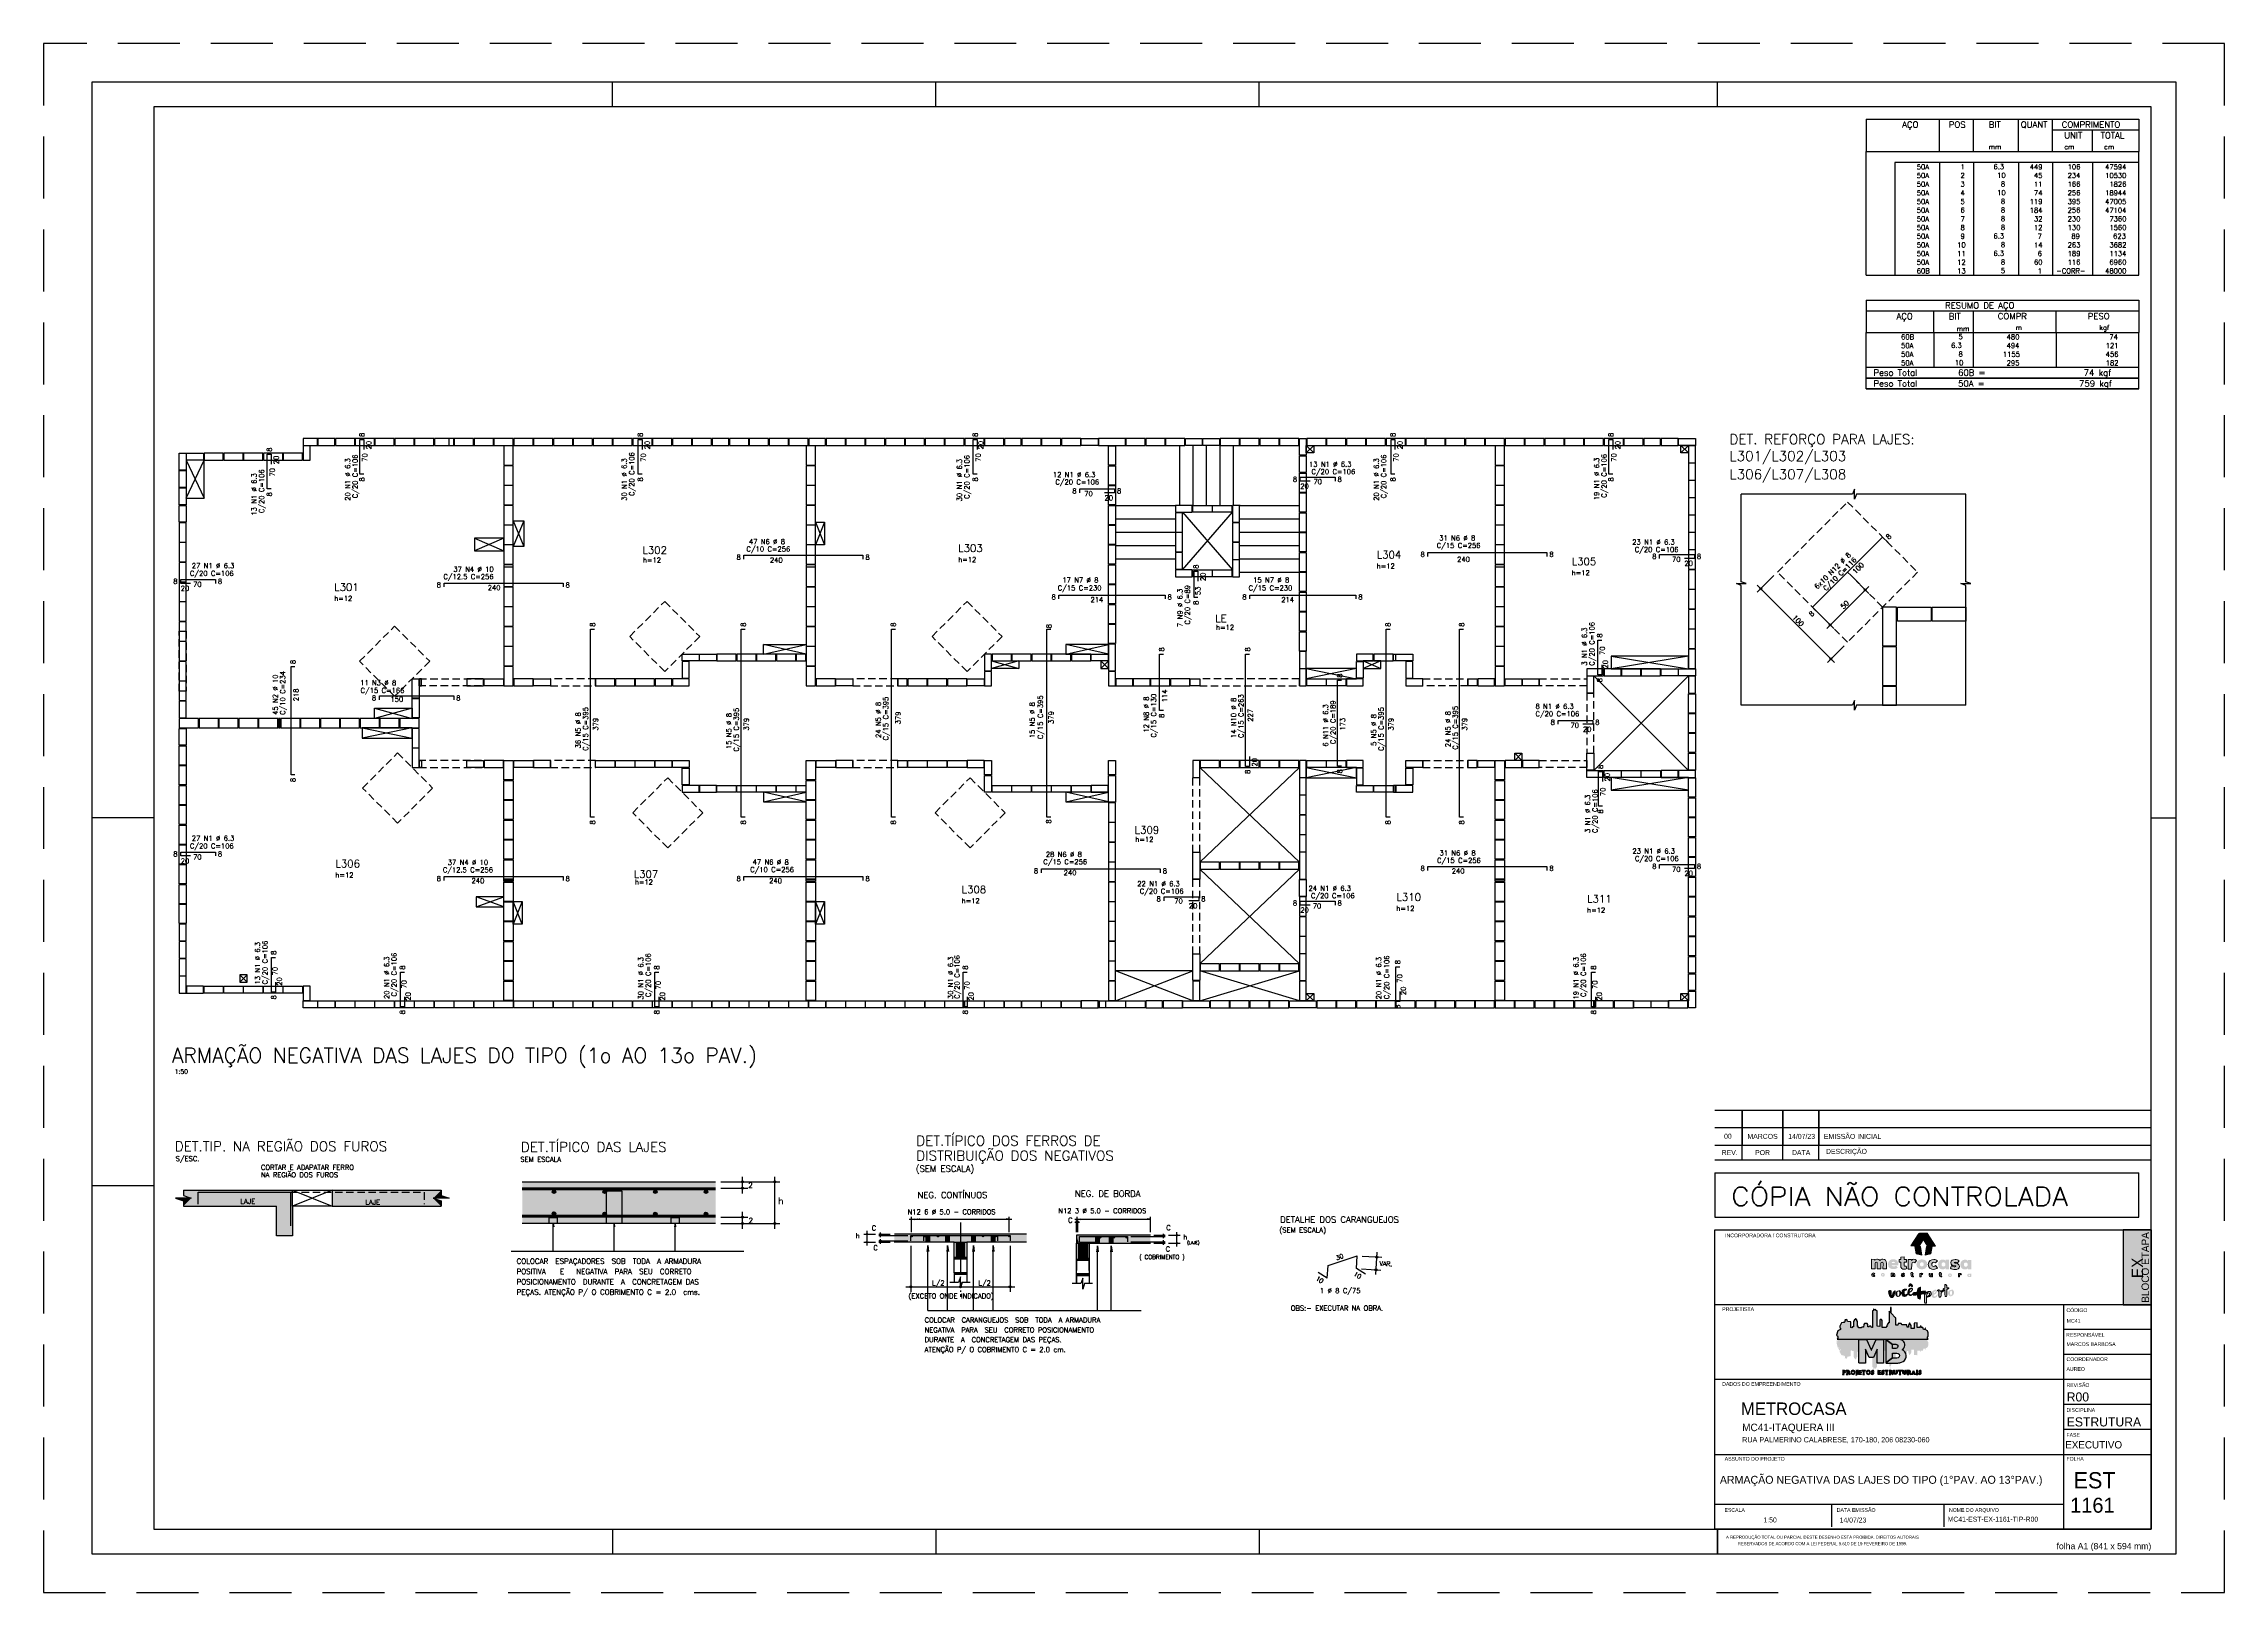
# Model space of a CAD drawing. Extents: x -1.9 to 86, y -1.6 to 60.9.
import ezdxf
from ezdxf.enums import TextEntityAlignment as Align

# ---------------------------------------------------------------- set-up
doc = ezdxf.new("R2010")
doc.units = 0
doc.header["$MEASUREMENT"] = 0
for name, pattern in [('CENTER', [2, 1.25, -0.25, 0.25, -0.25]), ('ESTILO_TQS_0001', [0.45, 0.3, -0.15]), ('ESTILO_TQS_0004', [3.3, 2, -0.4, 0.05, -0.4, 0.05, -0.4]), ('HIDDEN', [0.375, 0.25, -0.125])]:
    doc.linetypes.add(name, pattern=pattern)
doc.layers.get('0').update_dxf_attribs({"linetype": 'CONTINUOUS'})
doc.layers.get('Defpoints').update_dxf_attribs({"linetype": 'CONTINUOUS'})
for name, color, linetype in [('_ARQUIVO', 7, 'CONTINUOUS'), ('ARQ-MAR', 2, 'CONTINUOUS'), ('ARQ_CAR', 7, 'CONTINUOUS'), ('ARQ_CAR-TXT', 7, 'CONTINUOUS'), ('ARQ_FOLHA', 7, 'CONTINUOUS'), ('ARQ_TXT-2', 2, 'CONTINUOUS'), ('ARQ_TXT-4', 4, 'CONTINUOUS'), ('ARQ_VISTA 0', 251, 'CONTINUOUS'), ('H7', 1, 'CONTINUOUS'), ('Layer 1', 7, 'CONTINUOUS'), ('PENA_01', 1, 'CONTINUOUS'), ('PENA_02', 2, 'CONTINUOUS'), ('PENA_03', 3, 'CONTINUOUS'), ('PENA_04', 4, 'CONTINUOUS'), ('PENA_05', 5, 'CONTINUOUS'), ('PENA_06', 6, 'CONTINUOUS'), ('PENA_10', 253, 'CONTINUOUS'), ('PENA_25', 210, 'CONTINUOUS'), ('PSG-NV1-HTC-251', 251, 'CONTINUOUS'), ('PSG-NV2-FLH-SELO', 1, 'CONTINUOUS'), ('ver', 20, 'CONTINUOUS')]:
    doc.layers.add(name, color=color, linetype=linetype)
doc.styles.add('01-MILLEU', font='GOTHIC.TTF')
doc.styles.add('CARIMBO', font='romans.shx', dxfattribs={"height": 30})
doc.styles.add('R300', font='SIMPLEX.SHX', dxfattribs={"width": 1.1, "height": 5.5})
doc.styles.get("Standard").update_dxf_attribs({"font": 'ROMANS.SHX'})
doc.styles.add('TQS_ARIAL', font='arial.ttf')

# ---------------------------------------------------------------- blocks, each defined once
blk = doc.blocks.new('FOLHA A1 - 841 X 594')
at = {"layer": 'ARQ_FOLHA', "color": 1}
for p, q in [((-631, 584), (-631, 594)), ((-500.5, 584), (-500.5, 594)), ((-370, 584), (-370, 594)), ((-185, 584), (-185, 594)), ((-816, 297), (-841, 297)), ((-10, 297), (0, 297)), ((-816, 148.5), (-841, 148.5)), ((-631, 10), (-631, 0)), ((-500.5, 10), (-500.5, 0)), ((-370, 10), (-370, 0)), ((-185, 10), (-185, 0.5)), ((-185, 0.5), (-185, 10)), ((-185, 9.5), (-185, 0)), ((-185, 9.5), (-185, 0)), ((-185, 0), (-185, 9.5))]:
    blk.add_line(p, q, dxfattribs=at)
for points in [[(-841, 0), (0, 0), (0, 594), (-841, 594)], [(-816, 10), (-10, 10), (-10, 584), (-816, 584)]]:
    blk.add_lwpolyline(points, close=True, dxfattribs=at)
at = {"layer": 'Defpoints', "color": 8, "linetype": 'HIDDEN', "ltscale": 100}
blk.add_lwpolyline([(-860.5, 609.5), (-860.5, -15.5), (19.5, -15.5), (19.5, 609.5)], close=True, dxfattribs=at)
at = {"layer": 'ARQ_FOLHA', "insert": (-10, 4.42), "char_height": 2.5, "width": 84.157, "attachment_point": 3, "style": 'TQS_ARIAL'}
blk.add_mtext('\\pxt3;folha A1 (841 x 594 mm)', dxfattribs=at)
at = {"layer": 'PSG-NV1-HTC-251', "insert": (-185, 10), "char_height": 1.25, "width": 84.6052, "attachment_point": 1, "line_spacing_factor": 1.25, "style": 'CARIMBO'}
blk.add_mtext('\\pxqc;{\\fArial Narrow|b0|i0|c0|p34;\\PA REPRODUÇÃO TOTAL OU PARCIAL DESTE DESENHO ESTÁ PROIBIDA. DIREITOS AUTORAIS \\PRESERVADOS DE ACORDO COM A LEI FEDERAL 9.610 DE 19 FEVEREIRO DE 1998.}', dxfattribs=at)
blk = doc.blocks.new('*U24')
blk.add_blockref('FOLHA A1 - 841 X 594', (0, 0))
blk = doc.blocks.new('*U27')
at = {"layer": 'ARQ_CAR-TXT', "true_color": 0x58ba48}
h = blk.add_hatch(color=85, dxfattribs=at)
h.dxf.hatch_style = 1
h.paths.add_polyline_path([(-11.28, 0), (0, 0), (0, 30), (-11.28, 30)])
at = {"layer": 'ARQ_CAR', "color": 5}
blk.add_lwpolyline([(-11.28, 0), (0, 0), (0, 30), (-11.28, 30)], close=True, dxfattribs=at)
at = {"layer": 'ARQ_CAR-TXT', "color": 4, "style": '01-MILLEU'}
blk.add_text('EX', height=4.614, rotation=90, dxfattribs=at).set_placement((-3.26, 10.64))
at = {"layer": 'ARQ_TXT-2', "style": '01-MILLEU'}
blk.add_text('EXECUTIVO', height=2.95, dxfattribs=at).set_placement((-34.5, -57.63))
blk = doc.blocks.new('METROCASA')
at = {"layer": 'Layer 1', "true_color": 0xed1c24}
h = blk.add_hatch(color=240, dxfattribs=at)
h.dxf.hatch_style = 2
h.paths.add_polyline_path([(-1.29, 0.86), (-1.02, -0.59), (0.13, -0.85), (-0.13, 0.85)])
h.paths.add_polyline_path([(2.84, 0.94), (1.22, 3.51), (-0.37, 3.52), (1.27, 0.94)])
h.paths.add_polyline_path([(-2.08, 0.96), (-0.44, 0.95), (0.36, 2.19), (-0.45, 3.48)])
h.paths.add_polyline_path([(0.77, -0.85), (1.92, -0.6), (2.21, 0.84), (1.05, 0.84)])
at = {"layer": 'Layer 1', "true_color": 0x404041}
h = blk.add_hatch(color=250, dxfattribs=at)
h.dxf.hatch_style = 2
edge = h.paths.add_edge_path()
edge.add_spline(control_points=[(-3.66, -4.74), (-3.71, -4.74), (-3.72, -4.72), (-3.72, -4.71), (-3.72, -4.68), (-3.69, -4.68), (-3.66, -4.68), (-3.6, -4.68), (-3.52, -4.7), (-3.48, -4.72), (-3.48, -4.72), (-3.38, -4.57), (-3.38, -4.57), (-3.44, -4.52), (-3.54, -4.48), (-3.65, -4.48), (-3.81, -4.48), (-3.97, -4.54), (-3.97, -4.71), (-3.97, -4.87), (-3.81, -4.92), (-3.68, -4.93), (-3.63, -4.93), (-3.61, -4.94), (-3.61, -4.97), (-3.61, -4.99), (-3.63, -5), (-3.68, -5), (-3.73, -5), (-3.81, -4.99), (-3.92, -4.92), (-3.92, -4.92), (-4, -5.11), (-4, -5.11), (-3.92, -5.16), (-3.79, -5.2), (-3.67, -5.2), (-3.51, -5.2), (-3.36, -5.14), (-3.35, -4.97), (-3.35, -4.79), (-3.52, -4.75), (-3.66, -4.74)], knot_values=[0, 0, 0, 0, 1, 1, 1, 2, 2, 2, 3, 3, 3, 4, 4, 4, 5, 5, 5, 6, 6, 6, 7, 7, 7, 8, 8, 8, 9, 9, 9, 10, 10, 10, 11, 11, 11, 12, 12, 12, 13, 13, 13, 14, 14, 14, 14], degree=3, periodic=0)
edge = h.paths.add_edge_path()
edge.add_spline(control_points=[(-5.55, -4.47), (-5.62, -4.47), (-5.7, -4.5), (-5.76, -4.56), (-5.76, -4.56), (-5.77, -4.49), (-5.77, -4.49), (-5.77, -4.49), (-6, -4.49), (-6, -4.49), (-6, -4.49), (-6, -5.17), (-6, -5.17), (-6, -5.17), (-5.75, -5.17), (-5.75, -5.17), (-5.75, -5.17), (-5.75, -4.81), (-5.75, -4.81), (-5.75, -4.72), (-5.69, -4.68), (-5.63, -4.68), (-5.58, -4.68), (-5.54, -4.71), (-5.54, -4.79), (-5.54, -4.79), (-5.54, -5.17), (-5.54, -5.17), (-5.54, -5.17), (-5.29, -5.17), (-5.29, -5.17), (-5.29, -5.17), (-5.28, -4.79), (-5.28, -4.79), (-5.28, -4.55), (-5.4, -4.48), (-5.55, -4.47)], knot_values=[0, 0, 0, 0, 1, 1, 1, 2, 2, 2, 3, 3, 3, 4, 4, 4, 5, 5, 5, 6, 6, 6, 7, 7, 7, 8, 8, 8, 9, 9, 9, 10, 10, 10, 11, 11, 11, 12, 12, 12, 12], degree=3, periodic=0)
edge = h.paths.add_edge_path()
edge.add_spline(control_points=[(-7.69, -4.46), (-7.89, -4.46), (-8.08, -4.57), (-8.08, -4.82), (-8.08, -5.06), (-7.89, -5.17), (-7.69, -5.17), (-7.5, -5.18), (-7.3, -5.07), (-7.3, -4.82), (-7.3, -4.57), (-7.49, -4.47), (-7.69, -4.46)], knot_values=[0, 0, 0, 0, 1, 1, 1, 2, 2, 2, 3, 3, 3, 4, 4, 4, 4], degree=3, periodic=0)
edge = h.paths.add_edge_path()
edge.add_spline(control_points=[(-7.69, -4.97), (-7.78, -4.97), (-7.83, -4.9), (-7.83, -4.82), (-7.83, -4.74), (-7.78, -4.67), (-7.69, -4.67), (-7.6, -4.67), (-7.55, -4.74), (-7.55, -4.82), (-7.55, -4.9), (-7.61, -4.97), (-7.69, -4.97)], knot_values=[0, 0, 0, 0, 1, 1, 1, 2, 2, 2, 3, 3, 3, 4, 4, 4, 4], degree=3, periodic=0)
edge = h.paths.add_edge_path()
edge.add_spline(control_points=[(-9.57, -4.95), (-9.67, -4.95), (-9.72, -4.88), (-9.72, -4.81), (-9.72, -4.73), (-9.67, -4.66), (-9.57, -4.66), (-9.53, -4.66), (-9.49, -4.67), (-9.46, -4.71), (-9.46, -4.71), (-9.32, -4.56), (-9.32, -4.56), (-9.39, -4.49), (-9.49, -4.45), (-9.59, -4.45), (-9.78, -4.45), (-9.97, -4.56), (-9.97, -4.81), (-9.97, -5.06), (-9.78, -5.16), (-9.59, -5.16), (-9.48, -5.16), (-9.39, -5.12), (-9.3, -5.05), (-9.3, -5.05), (-9.45, -4.9), (-9.45, -4.9), (-9.48, -4.93), (-9.53, -4.95), (-9.57, -4.95)], knot_values=[0, 0, 0, 0, 1, 1, 1, 2, 2, 2, 3, 3, 3, 4, 4, 4, 5, 5, 5, 6, 6, 6, 7, 7, 7, 8, 8, 8, 9, 9, 9, 10, 10, 10, 10], degree=3, periodic=0)
edge = h.paths.add_edge_path()
edge.add_spline(control_points=[(-1.68, -5), (-1.72, -5), (-1.74, -4.98), (-1.74, -4.93), (-1.74, -4.93), (-1.74, -4.71), (-1.74, -4.71), (-1.74, -4.71), (-1.59, -4.71), (-1.59, -4.71), (-1.59, -4.71), (-1.59, -4.52), (-1.59, -4.52), (-1.59, -4.52), (-1.74, -4.52), (-1.74, -4.52), (-1.74, -4.52), (-1.74, -4.32), (-1.74, -4.32), (-1.74, -4.32), (-1.99, -4.34), (-1.99, -4.34), (-1.99, -4.34), (-1.99, -4.51), (-1.99, -4.51), (-1.99, -4.51), (-2.1, -4.51), (-2.1, -4.51), (-2.1, -4.51), (-2.1, -4.71), (-2.1, -4.71), (-2.1, -4.71), (-1.99, -4.71), (-1.99, -4.71), (-1.99, -4.71), (-1.99, -4.93), (-1.99, -4.93), (-2, -5.14), (-1.88, -5.21), (-1.74, -5.21), (-1.67, -5.21), (-1.61, -5.19), (-1.55, -5.16), (-1.55, -5.16), (-1.6, -4.97), (-1.6, -4.97), (-1.62, -4.99), (-1.65, -5), (-1.68, -5)], knot_values=[0, 0, 0, 0, 1, 1, 1, 2, 2, 2, 3, 3, 3, 4, 4, 4, 5, 5, 5, 6, 6, 6, 7, 7, 7, 8, 8, 8, 9, 9, 9, 10, 10, 10, 11, 11, 11, 12, 12, 12, 13, 13, 13, 14, 14, 14, 15, 15, 15, 16, 16, 16, 16], degree=3, periodic=0)
edge = h.paths.add_edge_path()
edge.add_spline(control_points=[(9.78, -4.57), (9.78, -4.57), (9.77, -4.65), (9.77, -4.65), (9.73, -4.59), (9.66, -4.56), (9.57, -4.56), (9.37, -4.56), (9.24, -4.71), (9.24, -4.91), (9.24, -5.11), (9.35, -5.25), (9.55, -5.26), (9.62, -5.27), (9.71, -5.24), (9.77, -5.18), (9.77, -5.18), (9.78, -5.25), (9.78, -5.25), (9.78, -5.25), (10.01, -5.25), (10.01, -5.25), (10.01, -5.25), (10.02, -4.57), (10.02, -4.57), (10.02, -4.57), (9.78, -4.57), (9.78, -4.57)], knot_values=[0, 0, 0, 0, 1, 1, 1, 2, 2, 2, 3, 3, 3, 4, 4, 4, 5, 5, 5, 6, 6, 6, 7, 7, 7, 8, 8, 8, 9, 9, 9, 9], degree=3, periodic=0)
edge = h.paths.add_edge_path()
edge.add_spline(control_points=[(9.62, -5.06), (9.55, -5.06), (9.49, -5), (9.49, -4.91), (9.49, -4.82), (9.55, -4.76), (9.62, -4.76), (9.71, -4.76), (9.76, -4.82), (9.76, -4.91), (9.76, -4.99), (9.71, -5.06), (9.62, -5.06)], knot_values=[0, 0, 0, 0, 1, 1, 1, 2, 2, 2, 3, 3, 3, 4, 4, 4, 4], degree=3, periodic=0)
edge = h.paths.add_edge_path()
edge.add_spline(control_points=[(7.69, -4.64), (7.69, -4.64), (7.68, -4.56), (7.68, -4.56), (7.68, -4.56), (7.45, -4.56), (7.45, -4.56), (7.45, -4.56), (7.45, -5.24), (7.45, -5.24), (7.45, -5.24), (7.7, -5.24), (7.7, -5.24), (7.7, -5.24), (7.7, -4.89), (7.7, -4.89), (7.7, -4.8), (7.76, -4.76), (7.82, -4.76), (7.86, -4.76), (7.89, -4.77), (7.93, -4.8), (7.93, -4.8), (8.04, -4.62), (8.04, -4.62), (7.99, -4.57), (7.93, -4.55), (7.86, -4.55), (7.79, -4.55), (7.73, -4.57), (7.69, -4.64)], knot_values=[0, 0, 0, 0, 1, 1, 1, 2, 2, 2, 3, 3, 3, 4, 4, 4, 5, 5, 5, 6, 6, 6, 7, 7, 7, 8, 8, 8, 9, 9, 9, 10, 10, 10, 10], degree=3, periodic=0)
edge = h.paths.add_edge_path()
edge.add_spline(control_points=[(5.76, -4.54), (5.56, -4.54), (5.37, -4.64), (5.37, -4.89), (5.37, -5.14), (5.56, -5.24), (5.75, -5.25), (5.95, -5.25), (6.14, -5.14), (6.14, -4.89), (6.15, -4.65), (5.96, -4.54), (5.76, -4.54)], knot_values=[0, 0, 0, 0, 1, 1, 1, 2, 2, 2, 3, 3, 3, 4, 4, 4, 4], degree=3, periodic=0)
edge = h.paths.add_edge_path()
edge.add_spline(control_points=[(5.76, -5.04), (5.67, -5.04), (5.62, -4.97), (5.62, -4.89), (5.62, -4.81), (5.67, -4.74), (5.76, -4.74), (5.85, -4.74), (5.9, -4.81), (5.9, -4.89), (5.9, -4.97), (5.84, -5.04), (5.76, -5.04)], knot_values=[0, 0, 0, 0, 1, 1, 1, 2, 2, 2, 3, 3, 3, 4, 4, 4, 4], degree=3, periodic=0)
edge = h.paths.add_edge_path()
edge.add_spline(control_points=[(4, -5.03), (3.96, -5.03), (3.94, -5.01), (3.93, -4.96), (3.93, -4.96), (3.94, -4.74), (3.94, -4.74), (3.94, -4.74), (4.09, -4.74), (4.09, -4.74), (4.09, -4.74), (4.09, -4.55), (4.09, -4.55), (4.09, -4.55), (3.94, -4.55), (3.94, -4.55), (3.94, -4.55), (3.94, -4.35), (3.94, -4.35), (3.94, -4.35), (3.69, -4.38), (3.69, -4.38), (3.69, -4.38), (3.69, -4.54), (3.69, -4.54), (3.69, -4.54), (3.58, -4.54), (3.58, -4.54), (3.58, -4.54), (3.58, -4.74), (3.58, -4.74), (3.58, -4.74), (3.69, -4.74), (3.69, -4.74), (3.69, -4.74), (3.68, -4.96), (3.68, -4.96), (3.68, -5.17), (3.8, -5.24), (3.93, -5.24), (4, -5.24), (4.07, -5.22), (4.13, -5.19), (4.13, -5.19), (4.08, -5), (4.08, -5), (4.05, -5.02), (4.03, -5.03), (4, -5.03)], knot_values=[0, 0, 0, 0, 1, 1, 1, 2, 2, 2, 3, 3, 3, 4, 4, 4, 5, 5, 5, 6, 6, 6, 7, 7, 7, 8, 8, 8, 9, 9, 9, 10, 10, 10, 11, 11, 11, 12, 12, 12, 13, 13, 13, 14, 14, 14, 15, 15, 15, 16, 16, 16, 16], degree=3, periodic=0)
edge = h.paths.add_edge_path()
edge.add_spline(control_points=[(2.03, -4.89), (2.03, -4.98), (1.97, -5.02), (1.91, -5.02), (1.87, -5.02), (1.82, -4.99), (1.82, -4.9), (1.82, -4.9), (1.82, -4.53), (1.82, -4.53), (1.82, -4.53), (1.57, -4.53), (1.57, -4.53), (1.57, -4.53), (1.57, -4.9), (1.57, -4.9), (1.57, -5.15), (1.69, -5.22), (1.83, -5.22), (1.9, -5.23), (1.99, -5.2), (2.05, -5.14), (2.05, -5.14), (2.06, -5.21), (2.06, -5.21), (2.06, -5.21), (2.28, -5.21), (2.28, -5.21), (2.28, -5.21), (2.28, -4.53), (2.28, -4.53), (2.28, -4.53), (2.03, -4.53), (2.03, -4.53), (2.03, -4.53), (2.03, -4.89), (2.03, -4.89)], knot_values=[0, 0, 0, 0, 1, 1, 1, 2, 2, 2, 3, 3, 3, 4, 4, 4, 5, 5, 5, 6, 6, 6, 7, 7, 7, 8, 8, 8, 9, 9, 9, 10, 10, 10, 11, 11, 11, 12, 12, 12, 12], degree=3, periodic=0)
edge = h.paths.add_edge_path()
edge.add_spline(control_points=[(-0.02, -4.59), (-0.02, -4.59), (-0.04, -4.52), (-0.04, -4.52), (-0.04, -4.52), (-0.26, -4.52), (-0.26, -4.52), (-0.26, -4.52), (-0.27, -5.2), (-0.27, -5.2), (-0.27, -5.2), (-0.02, -5.2), (-0.02, -5.2), (-0.02, -5.2), (-0.01, -4.85), (-0.01, -4.85), (-0.01, -4.76), (0.04, -4.72), (0.1, -4.72), (0.15, -4.72), (0.18, -4.73), (0.22, -4.76), (0.22, -4.76), (0.32, -4.58), (0.32, -4.58), (0.28, -4.53), (0.21, -4.51), (0.14, -4.5), (0.08, -4.5), (0.01, -4.53), (-0.02, -4.59)], knot_values=[0, 0, 0, 0, 1, 1, 1, 2, 2, 2, 3, 3, 3, 4, 4, 4, 5, 5, 5, 6, 6, 6, 7, 7, 7, 8, 8, 8, 9, 9, 9, 10, 10, 10, 10], degree=3, periodic=0)
at = {"layer": 'Layer 1', "true_color": 0xed1c24}
h = blk.add_hatch(color=240, dxfattribs=at)
h.dxf.hatch_style = 2
edge = h.paths.add_edge_path()
edge.add_spline(control_points=[(-1.94, -1.96), (-1.94, -1.96), (-1.98, -1.76), (-1.98, -1.76), (-1.98, -1.76), (-2.62, -1.75), (-2.62, -1.75), (-2.62, -1.75), (-2.63, -3.66), (-2.63, -3.66), (-2.63, -3.66), (-1.92, -3.66), (-1.92, -3.66), (-1.92, -3.66), (-1.91, -2.67), (-1.91, -2.67), (-1.91, -2.42), (-1.76, -2.31), (-1.58, -2.31), (-1.46, -2.31), (-1.38, -2.34), (-1.26, -2.43), (-1.26, -2.43), (-0.98, -1.92), (-0.98, -1.92), (-1.1, -1.79), (-1.28, -1.71), (-1.48, -1.71), (-1.66, -1.71), (-1.84, -1.79), (-1.94, -1.96)], knot_values=[0, 0, 0, 0, 1, 1, 1, 2, 2, 2, 3, 3, 3, 4, 4, 4, 5, 5, 5, 6, 6, 6, 7, 7, 7, 8, 8, 8, 9, 9, 9, 10, 10, 10, 10], degree=3, periodic=0)
edge = h.paths.add_edge_path()
edge.add_spline(control_points=[(-5.6, -1.69), (-6.11, -1.69), (-6.66, -1.99), (-6.66, -2.69), (-6.67, -3.38), (-6.16, -3.68), (-5.56, -3.68), (-5.23, -3.68), (-4.92, -3.58), (-4.69, -3.37), (-4.69, -3.37), (-5.04, -2.98), (-5.04, -2.98), (-5.16, -3.07), (-5.32, -3.13), (-5.53, -3.13), (-5.68, -3.13), (-5.9, -3.06), (-5.95, -2.89), (-5.95, -2.89), (-4.62, -2.89), (-4.62, -2.89), (-4.45, -2.14), (-4.92, -1.69), (-5.6, -1.69)], knot_values=[0, 0, 0, 0, 1, 1, 1, 2, 2, 2, 3, 3, 3, 4, 4, 4, 5, 5, 5, 6, 6, 6, 7, 7, 7, 8, 8, 8, 8], degree=3, periodic=0)
edge = h.paths.add_edge_path()
edge.add_spline(control_points=[(-5.94, -2.43), (-5.89, -2.12), (-5.27, -2.13), (-5.25, -2.43), (-5.25, -2.43), (-5.94, -2.43), (-5.94, -2.43)], knot_values=[0, 0, 0, 0, 1, 1, 1, 2, 2, 2, 2], degree=3, periodic=0)
edge = h.paths.add_edge_path()
edge.add_spline(control_points=[(4.86, -2), (4.76, -1.84), (4.58, -1.75), (4.31, -1.75), (3.75, -1.74), (3.38, -2.17), (3.38, -2.74), (3.37, -3.29), (3.68, -3.69), (4.24, -3.73), (4.45, -3.74), (4.71, -3.67), (4.87, -3.49), (4.87, -3.49), (4.9, -3.7), (4.9, -3.7), (4.9, -3.7), (5.56, -3.7), (5.56, -3.7), (5.56, -3.7), (5.57, -1.8), (5.57, -1.8), (5.57, -1.8), (4.9, -1.79), (4.9, -1.79), (4.9, -1.79), (4.86, -2), (4.86, -2)], knot_values=[0, 0, 0, 0, 1, 1, 1, 2, 2, 2, 3, 3, 3, 4, 4, 4, 5, 5, 5, 6, 6, 6, 7, 7, 7, 8, 8, 8, 9, 9, 9, 9], degree=3, periodic=0)
edge = h.paths.add_edge_path()
edge.add_spline(control_points=[(4.46, -3.16), (4.25, -3.16), (4.08, -3.01), (4.08, -2.74), (4.08, -2.47), (4.25, -2.32), (4.47, -2.32), (4.72, -2.32), (4.86, -2.49), (4.86, -2.74), (4.86, -2.97), (4.7, -3.16), (4.46, -3.16)], knot_values=[0, 0, 0, 0, 1, 1, 1, 2, 2, 2, 3, 3, 3, 4, 4, 4, 4], degree=3, periodic=0)
edge = h.paths.add_edge_path()
edge.add_spline(control_points=[(-7.68, -1.68), (-7.94, -1.68), (-8.15, -1.76), (-8.31, -1.95), (-8.4, -1.77), (-8.59, -1.69), (-8.78, -1.68), (-8.98, -1.68), (-9.19, -1.76), (-9.31, -1.92), (-9.31, -1.92), (-9.36, -1.72), (-9.36, -1.72), (-9.36, -1.72), (-9.95, -1.71), (-9.95, -1.71), (-9.95, -1.71), (-9.96, -3.62), (-9.96, -3.62), (-9.96, -3.62), (-9.26, -3.62), (-9.26, -3.62), (-9.26, -3.62), (-9.25, -2.58), (-9.25, -2.58), (-9.25, -2.37), (-9.12, -2.27), (-9, -2.27), (-8.87, -2.27), (-8.8, -2.35), (-8.8, -2.57), (-8.8, -2.57), (-8.81, -3.62), (-8.81, -3.62), (-8.81, -3.62), (-8.11, -3.63), (-8.11, -3.63), (-8.11, -3.63), (-8.1, -2.58), (-8.1, -2.58), (-8.1, -2.37), (-7.98, -2.29), (-7.86, -2.29), (-7.75, -2.29), (-7.66, -2.37), (-7.66, -2.57), (-7.66, -2.57), (-7.67, -3.63), (-7.67, -3.63), (-7.67, -3.63), (-6.96, -3.63), (-6.96, -3.63), (-6.96, -3.63), (-6.95, -2.57), (-6.95, -2.57), (-6.95, -1.94), (-7.26, -1.68), (-7.68, -1.68)], knot_values=[0, 0, 0, 0, 1, 1, 1, 2, 2, 2, 3, 3, 3, 4, 4, 4, 5, 5, 5, 6, 6, 6, 7, 7, 7, 8, 8, 8, 9, 9, 9, 10, 10, 10, 11, 11, 11, 12, 12, 12, 13, 13, 13, 14, 14, 14, 15, 15, 15, 16, 16, 16, 17, 17, 17, 18, 18, 18, 19, 19, 19, 19], degree=3, periodic=0)
edge = h.paths.add_edge_path()
edge.add_spline(control_points=[(-3.23, -3.11), (-3.34, -3.11), (-3.41, -3.06), (-3.42, -2.93), (-3.42, -2.93), (-3.41, -2.3), (-3.41, -2.3), (-3.41, -2.3), (-2.98, -2.3), (-2.98, -2.3), (-2.98, -2.3), (-2.98, -1.76), (-2.98, -1.76), (-2.98, -1.76), (-3.41, -1.76), (-3.41, -1.76), (-3.41, -1.76), (-3.4, -1.21), (-3.4, -1.21), (-3.4, -1.21), (-4.11, -1.28), (-4.11, -1.28), (-4.11, -1.28), (-4.11, -1.76), (-4.11, -1.76), (-4.11, -1.76), (-4.42, -1.75), (-4.42, -1.75), (-4.42, -1.75), (-4.42, -2.3), (-4.42, -2.3), (-4.42, -2.3), (-4.11, -2.3), (-4.11, -2.3), (-4.11, -2.3), (-4.12, -2.92), (-4.12, -2.92), (-4.13, -3.52), (-3.79, -3.69), (-3.42, -3.7), (-3.22, -3.7), (-3.03, -3.66), (-2.87, -3.57), (-2.87, -3.57), (-3.02, -3.05), (-3.02, -3.05), (-3.08, -3.09), (-3.16, -3.11), (-3.23, -3.11)], knot_values=[0, 0, 0, 0, 1, 1, 1, 2, 2, 2, 3, 3, 3, 4, 4, 4, 5, 5, 5, 6, 6, 6, 7, 7, 7, 8, 8, 8, 9, 9, 9, 10, 10, 10, 11, 11, 11, 12, 12, 12, 13, 13, 13, 14, 14, 14, 15, 15, 15, 16, 16, 16, 16], degree=3, periodic=0)
edge = h.paths.add_edge_path()
edge.add_spline(control_points=[(2.53, -3.13), (2.26, -3.13), (2.12, -2.94), (2.12, -2.74), (2.12, -2.5), (2.27, -2.3), (2.54, -2.3), (2.66, -2.3), (2.77, -2.35), (2.86, -2.44), (2.86, -2.44), (3.24, -2.04), (3.24, -2.04), (3.04, -1.84), (2.77, -1.74), (2.5, -1.74), (1.96, -1.73), (1.43, -2.04), (1.42, -2.73), (1.42, -3.44), (1.94, -3.72), (2.5, -3.72), (2.78, -3.72), (3.06, -3.6), (3.28, -3.4), (3.28, -3.4), (2.88, -2.98), (2.88, -2.98), (2.79, -3.08), (2.66, -3.13), (2.53, -3.13)], knot_values=[0, 0, 0, 0, 1, 1, 1, 2, 2, 2, 3, 3, 3, 4, 4, 4, 5, 5, 5, 6, 6, 6, 7, 7, 7, 8, 8, 8, 9, 9, 9, 10, 10, 10, 10], degree=3, periodic=0)
edge = h.paths.add_edge_path()
edge.add_spline(control_points=[(9.37, -1.82), (9.37, -1.82), (9.33, -2.02), (9.33, -2.02), (9.23, -1.87), (9.04, -1.77), (8.77, -1.77), (8.22, -1.77), (7.85, -2.2), (7.84, -2.76), (7.84, -3.31), (8.15, -3.71), (8.71, -3.75), (8.92, -3.76), (9.17, -3.7), (9.34, -3.51), (9.34, -3.51), (9.37, -3.72), (9.37, -3.72), (9.37, -3.72), (10.02, -3.72), (10.02, -3.72), (10.02, -3.72), (10.03, -1.82), (10.03, -1.82), (10.03, -1.82), (9.37, -1.82), (9.37, -1.82)], knot_values=[0, 0, 0, 0, 1, 1, 1, 2, 2, 2, 3, 3, 3, 4, 4, 4, 5, 5, 5, 6, 6, 6, 7, 7, 7, 8, 8, 8, 9, 9, 9, 9], degree=3, periodic=0)
edge = h.paths.add_edge_path()
edge.add_spline(control_points=[(8.93, -3.18), (8.71, -3.18), (8.55, -3.03), (8.55, -2.76), (8.55, -2.5), (8.72, -2.34), (8.93, -2.35), (9.18, -2.35), (9.32, -2.51), (9.32, -2.77), (9.32, -2.99), (9.17, -3.18), (8.93, -3.18)], knot_values=[0, 0, 0, 0, 1, 1, 1, 2, 2, 2, 3, 3, 3, 4, 4, 4, 4], degree=3, periodic=0)
edge = h.paths.add_edge_path()
edge.add_spline(control_points=[(6.78, -2.48), (6.66, -2.48), (6.63, -2.42), (6.63, -2.39), (6.63, -2.32), (6.7, -2.29), (6.8, -2.3), (6.96, -2.29), (7.18, -2.35), (7.28, -2.41), (7.28, -2.41), (7.58, -1.99), (7.58, -1.99), (7.4, -1.85), (7.12, -1.76), (6.81, -1.76), (6.36, -1.75), (5.93, -1.92), (5.93, -2.38), (5.92, -2.84), (6.37, -2.99), (6.74, -3), (6.88, -3.02), (6.94, -3.05), (6.94, -3.11), (6.94, -3.17), (6.87, -3.2), (6.75, -3.2), (6.59, -3.19), (6.36, -3.18), (6.07, -2.98), (6.07, -2.98), (5.84, -3.5), (5.84, -3.5), (6.05, -3.66), (6.43, -3.75), (6.76, -3.76), (7.22, -3.76), (7.65, -3.58), (7.65, -3.11), (7.65, -2.61), (7.17, -2.49), (6.78, -2.48)], knot_values=[0, 0, 0, 0, 1, 1, 1, 2, 2, 2, 3, 3, 3, 4, 4, 4, 5, 5, 5, 6, 6, 6, 7, 7, 7, 8, 8, 8, 9, 9, 9, 10, 10, 10, 11, 11, 11, 12, 12, 12, 13, 13, 13, 14, 14, 14, 14], degree=3, periodic=0)
edge = h.paths.add_edge_path()
edge.add_spline(control_points=[(0.13, -1.72), (-0.42, -1.72), (-0.95, -2.01), (-0.96, -2.72), (-0.96, -3.41), (-0.42, -3.71), (0.12, -3.72), (0.66, -3.72), (1.21, -3.42), (1.22, -2.73), (1.22, -2.03), (0.7, -1.73), (0.13, -1.72)], knot_values=[0, 0, 0, 0, 1, 1, 1, 2, 2, 2, 3, 3, 3, 4, 4, 4, 4], degree=3, periodic=0)
edge = h.paths.add_edge_path()
edge.add_spline(control_points=[(0.13, -3.13), (-0.12, -3.13), (-0.27, -2.94), (-0.26, -2.72), (-0.26, -2.5), (-0.12, -2.3), (0.13, -2.31), (0.38, -2.31), (0.52, -2.5), (0.52, -2.72), (0.52, -2.96), (0.37, -3.14), (0.13, -3.13)], knot_values=[0, 0, 0, 0, 1, 1, 1, 2, 2, 2, 3, 3, 3, 4, 4, 4, 4], degree=3, periodic=0)
at = {"layer": 'Layer 1', "true_color": 0x404041}
h = blk.add_hatch(color=250, dxfattribs=at)
h.dxf.hatch_style = 2
edge = h.paths.add_edge_path()
edge.add_spline(control_points=[(-2.43, -7.17), (-2.4, -7.16), (-2.38, -7.15), (-2.36, -7.14), (-2.33, -7.13), (-2.31, -7.11), (-2.3, -7.09), (-2.28, -7.07), (-2.26, -7.04), (-2.24, -7.01), (-2.22, -6.98), (-2.2, -6.95), (-2.17, -6.92), (-2.15, -6.93), (-2.11, -6.95), (-2.08, -6.98), (-2.05, -7.01), (-2.01, -7.04), (-1.98, -7.06), (-1.94, -7.09), (-1.9, -7.11), (-1.87, -7.13), (-1.84, -7.14), (-1.81, -7.14), (-1.78, -7.12), (-1.75, -7.1), (-1.75, -7.07), (-1.76, -7.02), (-1.78, -6.98), (-1.8, -6.94), (-1.84, -6.89), (-1.87, -6.84), (-1.91, -6.8), (-1.96, -6.76), (-2, -6.72), (-2.04, -6.69), (-2.07, -6.68), (-2.11, -6.66), (-2.15, -6.65), (-2.18, -6.64), (-2.21, -6.64), (-2.24, -6.64), (-2.26, -6.65), (-2.29, -6.66), (-2.31, -6.68), (-2.33, -6.71), (-2.35, -6.73), (-2.36, -6.77), (-2.38, -6.82), (-2.4, -6.84), (-2.41, -6.87), (-2.43, -6.91), (-2.44, -6.95), (-2.46, -6.99), (-2.47, -7.03), (-2.48, -7.07), (-2.48, -7.11), (-2.48, -7.14), (-2.47, -7.16), (-2.46, -7.18), (-2.43, -7.17)], knot_values=[0, 0, 0, 0, 1, 1, 1, 2, 2, 2, 3, 3, 3, 4, 4, 4, 5, 5, 5, 6, 6, 6, 7, 7, 7, 8, 8, 8, 9, 9, 9, 10, 10, 10, 11, 11, 11, 12, 12, 12, 13, 13, 13, 14, 14, 14, 15, 15, 15, 16, 16, 16, 17, 17, 17, 18, 18, 18, 19, 19, 19, 20, 20, 20, 20], degree=3, periodic=0)
edge = h.paths.add_edge_path()
edge.add_spline(control_points=[(-5.26, -8.04), (-5.28, -8.03), (-5.33, -8.05), (-5.4, -8.1), (-5.49, -8.17), (-5.55, -8.25), (-5.6, -8.35), (-5.65, -8.45), (-5.69, -8.55), (-5.71, -8.65), (-5.74, -8.76), (-5.76, -8.85), (-5.77, -8.93), (-5.78, -9.02), (-5.8, -9.07), (-5.81, -9.1), (-5.83, -9.13), (-5.85, -9.12), (-5.88, -9.08), (-5.91, -9.04), (-5.94, -8.98), (-5.97, -8.89), (-6, -8.8), (-6.02, -8.7), (-6.04, -8.57), (-6.05, -8.44), (-6.05, -8.3), (-6.03, -8.14), (-6.03, -8.11), (-6.04, -8.08), (-6.06, -8.06), (-6.09, -8.03), (-6.12, -8.01), (-6.16, -8), (-6.2, -7.98), (-6.25, -7.98), (-6.3, -7.98), (-6.35, -7.99), (-6.4, -8), (-6.45, -8.03), (-6.48, -8.05), (-6.5, -8.08), (-6.52, -8.13), (-6.53, -8.18), (-6.53, -8.24), (-6.53, -8.31), (-6.53, -8.38), (-6.52, -8.45), (-6.5, -8.52), (-6.49, -8.6), (-6.47, -8.67), (-6.45, -8.74), (-6.43, -8.81), (-6.41, -8.87), (-6.39, -8.93), (-6.36, -8.98), (-6.34, -9.03), (-6.32, -9.05), (-6.29, -9.1), (-6.26, -9.14), (-6.23, -9.18), (-6.19, -9.23), (-6.16, -9.27), (-6.11, -9.3), (-6.07, -9.34), (-6.02, -9.36), (-5.96, -9.37), (-5.9, -9.38), (-5.83, -9.38), (-5.75, -9.35), (-5.71, -9.34), (-5.67, -9.31), (-5.63, -9.25), (-5.58, -9.19), (-5.54, -9.12), (-5.51, -9.05), (-5.47, -8.98), (-5.44, -8.9), (-5.41, -8.82), (-5.38, -8.74), (-5.36, -8.67), (-5.34, -8.61), (-5.32, -8.53), (-5.29, -8.44), (-5.27, -8.36), (-5.25, -8.27), (-5.23, -8.2), (-5.23, -8.15), (-5.22, -8.09), (-5.23, -8.06), (-5.26, -8.04)], knot_values=[0, 0, 0, 0, 1, 1, 1, 2, 2, 2, 3, 3, 3, 4, 4, 4, 5, 5, 5, 6, 6, 6, 7, 7, 7, 8, 8, 8, 9, 9, 9, 10, 10, 10, 11, 11, 11, 12, 12, 12, 13, 13, 13, 14, 14, 14, 15, 15, 15, 16, 16, 16, 17, 17, 17, 18, 18, 18, 19, 19, 19, 20, 20, 20, 21, 21, 21, 22, 22, 22, 23, 23, 23, 24, 24, 24, 25, 25, 25, 26, 26, 26, 27, 27, 27, 28, 28, 28, 29, 29, 29, 30, 30, 30, 30], degree=3, periodic=0)
edge = h.paths.add_edge_path()
edge.add_spline(control_points=[(-1.57, -8.39), (-1.57, -8.35), (-1.58, -8.33), (-1.6, -8.33), (-1.62, -8.34), (-1.64, -8.36), (-1.66, -8.39), (-1.68, -8.43), (-1.71, -8.47), (-1.75, -8.52), (-1.78, -8.56), (-1.82, -8.61), (-1.87, -8.65), (-1.92, -8.7), (-1.99, -8.73), (-2.07, -8.75), (-2.11, -8.76), (-2.14, -8.76), (-2.17, -8.75), (-2.19, -8.74), (-2.22, -8.73), (-2.24, -8.72), (-2.26, -8.7), (-2.27, -8.68), (-2.28, -8.66), (-2.3, -8.64), (-2.31, -8.61), (-2.31, -8.59), (-2.33, -8.53), (-2.34, -8.45), (-2.33, -8.37), (-2.27, -8.37), (-2.2, -8.36), (-2.14, -8.33), (-2.08, -8.31), (-2.02, -8.28), (-1.96, -8.23), (-1.89, -8.19), (-1.83, -8.12), (-1.77, -8.03), (-1.71, -7.95), (-1.68, -7.87), (-1.66, -7.8), (-1.65, -7.72), (-1.65, -7.65), (-1.67, -7.59), (-1.69, -7.53), (-1.72, -7.48), (-1.77, -7.45), (-1.81, -7.41), (-1.87, -7.39), (-1.93, -7.39), (-2, -7.4), (-2.06, -7.41), (-2.13, -7.43), (-2.2, -7.44), (-2.26, -7.47), (-2.32, -7.5), (-2.38, -7.53), (-2.44, -7.57), (-2.49, -7.62), (-2.54, -7.67), (-2.58, -7.72), (-2.62, -7.78), (-2.66, -7.87), (-2.7, -7.94), (-2.72, -8.02), (-2.74, -8.1), (-2.75, -8.16), (-2.76, -8.22), (-2.77, -8.29), (-2.77, -8.36), (-2.76, -8.42), (-2.75, -8.52), (-2.72, -8.62), (-2.68, -8.71), (-2.65, -8.78), (-2.6, -8.86), (-2.54, -8.92), (-2.47, -8.99), (-2.39, -9.03), (-2.28, -9.05), (-2.17, -9.07), (-2.07, -9.07), (-1.98, -9.04), (-1.9, -9.01), (-1.83, -8.97), (-1.78, -8.91), (-1.72, -8.86), (-1.68, -8.8), (-1.64, -8.73), (-1.61, -8.66), (-1.59, -8.6), (-1.58, -8.54), (-1.57, -8.48), (-1.56, -8.43), (-1.57, -8.39)], knot_values=[0, 0, 0, 0, 1, 1, 1, 2, 2, 2, 3, 3, 3, 4, 4, 4, 5, 5, 5, 6, 6, 6, 7, 7, 7, 8, 8, 8, 9, 9, 9, 10, 10, 10, 11, 11, 11, 12, 12, 12, 13, 13, 13, 14, 14, 14, 15, 15, 15, 16, 16, 16, 17, 17, 17, 18, 18, 18, 19, 19, 19, 20, 20, 20, 21, 21, 21, 22, 22, 22, 23, 23, 23, 24, 24, 24, 25, 25, 25, 26, 26, 26, 27, 27, 27, 28, 28, 28, 29, 29, 29, 30, 30, 30, 31, 31, 31, 32, 32, 32, 32], degree=3, periodic=0)
edge = h.paths.add_edge_path()
edge.add_spline(control_points=[(-2.31, -8.07), (-2.31, -8.04), (-2.3, -8.01), (-2.29, -7.98), (-2.27, -7.95), (-2.25, -7.9), (-2.23, -7.85), (-2.2, -7.81), (-2.17, -7.77), (-2.14, -7.75), (-2.1, -7.72), (-2.07, -7.7), (-2.03, -7.69), (-1.99, -7.67), (-1.95, -7.66), (-1.91, -7.65), (-1.9, -7.67), (-1.91, -7.7), (-1.91, -7.72), (-1.92, -7.75), (-1.93, -7.78), (-1.94, -7.81), (-1.95, -7.85), (-1.97, -7.89), (-2.01, -7.94), (-2.04, -7.99), (-2.07, -8.02), (-2.11, -8.05), (-2.15, -8.07), (-2.18, -8.09), (-2.21, -8.1), (-2.25, -8.11), (-2.29, -8.12), (-2.32, -8.13), (-2.32, -8.11), (-2.32, -8.09), (-2.31, -8.07)], knot_values=[0, 0, 0, 0, 1, 1, 1, 2, 2, 2, 3, 3, 3, 4, 4, 4, 5, 5, 5, 6, 6, 6, 7, 7, 7, 8, 8, 8, 9, 9, 9, 10, 10, 10, 11, 11, 11, 12, 12, 12, 12], degree=3, periodic=0)
edge = h.paths.add_edge_path()
edge.add_spline(control_points=[(-4.11, -8.09), (-4.16, -8), (-4.24, -7.93), (-4.34, -7.88), (-4.36, -7.87), (-4.38, -7.87), (-4.39, -7.87), (-4.4, -7.88), (-4.41, -7.89), (-4.43, -7.9), (-4.45, -7.92), (-4.48, -7.93), (-4.52, -7.95), (-4.57, -7.97), (-4.64, -7.99), (-4.74, -8), (-4.84, -8.02), (-4.93, -8.06), (-5, -8.14), (-5.07, -8.21), (-5.12, -8.29), (-5.15, -8.39), (-5.18, -8.48), (-5.2, -8.59), (-5.19, -8.69), (-5.18, -8.8), (-5.16, -8.89), (-5.11, -8.98), (-5.06, -9.06), (-5, -9.13), (-4.91, -9.18), (-4.82, -9.23), (-4.72, -9.25), (-4.59, -9.24), (-4.49, -9.22), (-4.4, -9.19), (-4.32, -9.13), (-4.24, -9.07), (-4.18, -9), (-4.12, -8.92), (-4.07, -8.84), (-4.03, -8.75), (-4.01, -8.65), (-3.99, -8.55), (-3.99, -8.45), (-4, -8.36), (-4.02, -8.26), (-4.05, -8.17), (-4.11, -8.09)], knot_values=[0, 0, 0, 0, 1, 1, 1, 2, 2, 2, 3, 3, 3, 4, 4, 4, 5, 5, 5, 6, 6, 6, 7, 7, 7, 8, 8, 8, 9, 9, 9, 10, 10, 10, 11, 11, 11, 12, 12, 12, 13, 13, 13, 14, 14, 14, 15, 15, 15, 16, 16, 16, 16], degree=3, periodic=0)
edge = h.paths.add_edge_path()
edge.add_spline(control_points=[(-4.4, -8.7), (-4.42, -8.76), (-4.44, -8.82), (-4.46, -8.88), (-4.48, -8.94), (-4.51, -8.98), (-4.54, -9.02), (-4.57, -9.06), (-4.6, -9.08), (-4.63, -9.09), (-4.66, -9.1), (-4.68, -9.08), (-4.7, -9.05), (-4.73, -9.01), (-4.74, -8.96), (-4.76, -8.9), (-4.77, -8.84), (-4.77, -8.77), (-4.78, -8.7), (-4.78, -8.62), (-4.78, -8.55), (-4.78, -8.48), (-4.78, -8.41), (-4.77, -8.36), (-4.76, -8.3), (-4.75, -8.25), (-4.74, -8.22), (-4.73, -8.21), (-4.68, -8.16), (-4.64, -8.14), (-4.6, -8.14), (-4.55, -8.14), (-4.5, -8.17), (-4.44, -8.23), (-4.41, -8.25), (-4.4, -8.29), (-4.39, -8.34), (-4.37, -8.39), (-4.37, -8.44), (-4.37, -8.5), (-4.38, -8.57), (-4.39, -8.63), (-4.4, -8.7)], knot_values=[0, 0, 0, 0, 1, 1, 1, 2, 2, 2, 3, 3, 3, 4, 4, 4, 5, 5, 5, 6, 6, 6, 7, 7, 7, 8, 8, 8, 9, 9, 9, 10, 10, 10, 11, 11, 11, 12, 12, 12, 13, 13, 13, 14, 14, 14, 14], degree=3, periodic=0)
edge = h.paths.add_edge_path()
edge.add_spline(control_points=[(-2.78, -8.64), (-2.8, -8.64), (-2.82, -8.66), (-2.85, -8.69), (-2.88, -8.72), (-2.92, -8.74), (-2.96, -8.77), (-3, -8.79), (-3.05, -8.81), (-3.1, -8.82), (-3.15, -8.84), (-3.21, -8.83), (-3.28, -8.81), (-3.32, -8.8), (-3.36, -8.77), (-3.39, -8.72), (-3.41, -8.67), (-3.43, -8.6), (-3.44, -8.53), (-3.45, -8.46), (-3.45, -8.39), (-3.44, -8.31), (-3.43, -8.23), (-3.41, -8.15), (-3.39, -8.08), (-3.36, -8.01), (-3.32, -7.96), (-3.27, -7.93), (-3.23, -7.9), (-3.18, -7.88), (-3.13, -7.87), (-3.09, -7.86), (-3.05, -7.86), (-3.01, -7.86), (-2.98, -7.86), (-2.96, -7.86), (-2.95, -7.85), (-2.94, -7.83), (-2.95, -7.8), (-2.98, -7.76), (-3.02, -7.73), (-3.06, -7.7), (-3.12, -7.68), (-3.18, -7.67), (-3.25, -7.66), (-3.33, -7.67), (-3.41, -7.68), (-3.49, -7.72), (-3.58, -7.79), (-3.67, -7.86), (-3.74, -7.94), (-3.79, -8.03), (-3.84, -8.12), (-3.87, -8.21), (-3.89, -8.3), (-3.9, -8.39), (-3.9, -8.48), (-3.89, -8.57), (-3.88, -8.66), (-3.85, -8.74), (-3.82, -8.82), (-3.78, -8.89), (-3.73, -8.96), (-3.68, -9.01), (-3.62, -9.06), (-3.56, -9.1), (-3.49, -9.12), (-3.41, -9.14), (-3.34, -9.15), (-3.27, -9.14), (-3.21, -9.13), (-3.15, -9.11), (-3.09, -9.09), (-3.03, -9.06), (-2.98, -9.02), (-2.93, -8.98), (-2.89, -8.94), (-2.85, -8.9), (-2.82, -8.86), (-2.76, -8.78), (-2.73, -8.72), (-2.72, -8.68), (-2.72, -8.63), (-2.74, -8.62), (-2.78, -8.64)], knot_values=[0, 0, 0, 0, 1, 1, 1, 2, 2, 2, 3, 3, 3, 4, 4, 4, 5, 5, 5, 6, 6, 6, 7, 7, 7, 8, 8, 8, 9, 9, 9, 10, 10, 10, 11, 11, 11, 12, 12, 12, 13, 13, 13, 14, 14, 14, 15, 15, 15, 16, 16, 16, 17, 17, 17, 18, 18, 18, 19, 19, 19, 20, 20, 20, 21, 21, 21, 22, 22, 22, 23, 23, 23, 24, 24, 24, 25, 25, 25, 26, 26, 26, 27, 27, 27, 28, 28, 28, 28], degree=3, periodic=0)
at = {"layer": 'Layer 1', "true_color": 0x1b8e45}
h = blk.add_hatch(color=114, dxfattribs=at)
h.dxf.hatch_style = 2
edge = h.paths.add_edge_path()
edge.add_spline(control_points=[(0.79, -8.06), (0.59, -8.03), (-0.17, -8.19), (-0.17, -8.19), (-0.17, -8.19), (-0.11, -7.43), (-0.17, -7.33), (-0.22, -7.23), (-0.47, -7.45), (-0.61, -7.52), (-0.74, -7.59), (-0.74, -8.26), (-0.74, -8.26), (-0.74, -8.26), (-1.25, -8.38), (-1.45, -8.38), (-1.45, -8.43), (-1.45, -8.49), (-1.47, -8.56), (-1.48, -8.63), (-1.51, -8.7), (-1.54, -8.78), (-1.56, -8.82), (-1.58, -8.86), (-1.61, -8.89), (-1.61, -8.9), (-1.61, -8.9), (-1.6, -8.9), (-1.35, -8.97), (-0.75, -8.8), (-0.75, -8.8), (-0.75, -8.8), (-0.76, -9.13), (-0.67, -9.41), (-0.58, -9.69), (-0.21, -9.73), (-0.18, -9.61), (-0.15, -9.49), (-0.17, -8.73), (-0.17, -8.73), (-0.17, -8.73), (0.36, -8.62), (0.55, -8.6), (0.75, -8.58), (0.98, -8.09), (0.79, -8.06)], knot_values=[0, 0, 0, 0, 1, 1, 1, 2, 2, 2, 3, 3, 3, 4, 4, 4, 5, 5, 5, 6, 6, 6, 7, 7, 7, 8, 8, 8, 9, 9, 9, 10, 10, 10, 11, 11, 11, 12, 12, 12, 13, 13, 13, 14, 14, 14, 15, 15, 15, 15], degree=3, periodic=0)
at = {"layer": 'Layer 1', "true_color": 0x404041}
h = blk.add_hatch(color=250, dxfattribs=at)
h.dxf.hatch_style = 2
edge = h.paths.add_edge_path()
edge.add_spline(control_points=[(3.23, -8.73), (3.21, -8.72), (3.19, -8.73), (3.17, -8.77), (3.15, -8.81), (3.12, -8.85), (3.09, -8.9), (3.05, -8.95), (3.01, -9), (2.96, -9.05), (2.91, -9.1), (2.85, -9.13), (2.77, -9.15), (2.73, -9.16), (2.7, -9.16), (2.67, -9.16), (2.64, -9.15), (2.62, -9.14), (2.6, -9.13), (2.58, -9.11), (2.57, -9.09), (2.55, -9.07), (2.54, -9.05), (2.53, -9.03), (2.52, -9), (2.5, -8.94), (2.49, -8.87), (2.5, -8.79), (2.56, -8.79), (2.62, -8.77), (2.68, -8.74), (2.74, -8.72), (2.8, -8.68), (2.86, -8.64), (2.93, -8.59), (2.99, -8.52), (3.05, -8.43), (3.1, -8.35), (3.13, -8.27), (3.14, -8.2), (3.16, -8.12), (3.15, -8.05), (3.13, -7.99), (3.11, -7.94), (3.08, -7.89), (3.03, -7.85), (2.99, -7.82), (2.93, -7.8), (2.87, -7.81), (2.8, -7.81), (2.74, -7.82), (2.67, -7.84), (2.6, -7.86), (2.54, -7.89), (2.48, -7.92), (2.42, -7.96), (2.37, -8), (2.31, -8.05), (2.26, -8.09), (2.22, -8.15), (2.19, -8.21), (2.16, -8.27), (2.12, -8.34), (2.1, -8.42), (2.07, -8.5), (2.06, -8.58), (2.05, -8.66), (2.04, -8.75), (2.04, -8.83), (2.05, -8.92), (2.06, -9), (2.08, -9.08), (2.12, -9.15), (2.15, -9.23), (2.19, -9.29), (2.25, -9.34), (2.31, -9.39), (2.38, -9.43), (2.46, -9.44), (2.57, -9.47), (2.66, -9.47), (2.75, -9.44), (2.83, -9.42), (2.91, -9.38), (2.97, -9.33), (3.04, -9.28), (3.09, -9.22), (3.14, -9.16), (3.18, -9.09), (3.21, -9.02), (3.23, -8.96), (3.26, -8.9), (3.27, -8.85), (3.27, -8.81), (3.26, -8.76), (3.25, -8.74), (3.23, -8.73)], knot_values=[0, 0, 0, 0, 1, 1, 1, 2, 2, 2, 3, 3, 3, 4, 4, 4, 5, 5, 5, 6, 6, 6, 7, 7, 7, 8, 8, 8, 9, 9, 9, 10, 10, 10, 11, 11, 11, 12, 12, 12, 13, 13, 13, 14, 14, 14, 15, 15, 15, 16, 16, 16, 17, 17, 17, 18, 18, 18, 19, 19, 19, 20, 20, 20, 21, 21, 21, 22, 22, 22, 23, 23, 23, 24, 24, 24, 25, 25, 25, 26, 26, 26, 27, 27, 27, 28, 28, 28, 29, 29, 29, 30, 30, 30, 31, 31, 31, 32, 32, 32, 32], degree=3, periodic=0)
edge = h.paths.add_edge_path()
edge.add_spline(control_points=[(2.49, -8.48), (2.5, -8.45), (2.51, -8.43), (2.52, -8.39), (2.53, -8.35), (2.55, -8.31), (2.59, -8.27), (2.63, -8.21), (2.66, -8.16), (2.7, -8.13), (2.74, -8.1), (2.77, -8.08), (2.8, -8.07), (2.84, -8.06), (2.87, -8.05), (2.9, -8.06), (2.91, -8.08), (2.92, -8.11), (2.91, -8.14), (2.91, -8.16), (2.9, -8.19), (2.89, -8.23), (2.87, -8.27), (2.85, -8.3), (2.81, -8.34), (2.77, -8.39), (2.73, -8.42), (2.69, -8.45), (2.65, -8.47), (2.62, -8.49), (2.59, -8.51), (2.56, -8.52), (2.52, -8.53), (2.5, -8.54), (2.49, -8.53), (2.49, -8.5), (2.49, -8.48)], knot_values=[0, 0, 0, 0, 1, 1, 1, 2, 2, 2, 3, 3, 3, 4, 4, 4, 5, 5, 5, 6, 6, 6, 7, 7, 7, 8, 8, 8, 9, 9, 9, 10, 10, 10, 11, 11, 11, 12, 12, 12, 12], degree=3, periodic=0)
edge = h.paths.add_edge_path()
edge.add_spline(control_points=[(1.86, -8.24), (1.82, -8.2), (1.78, -8.18), (1.72, -8.16), (1.67, -8.14), (1.62, -8.13), (1.56, -8.13), (1.48, -8.13), (1.42, -8.15), (1.36, -8.18), (1.3, -8.22), (1.25, -8.26), (1.21, -8.3), (1.17, -8.34), (1.14, -8.38), (1.11, -8.42), (1.09, -8.46), (1.07, -8.48), (1.06, -8.5), (1.05, -8.51), (1.04, -8.51), (1.04, -8.48), (1.04, -8.46), (1.03, -8.43), (1.03, -8.39), (1.03, -8.35), (1.02, -8.31), (1.02, -8.27), (1.01, -8.26), (1.01, -8.25), (1.01, -8.24), (0.9, -8.44), (0.79, -8.63), (0.67, -8.81), (0.67, -8.82), (0.67, -8.83), (0.67, -8.84), (0.67, -8.98), (0.66, -9.12), (0.66, -9.26), (0.66, -9.4), (0.66, -9.54), (0.66, -9.67), (0.67, -9.81), (0.67, -9.93), (0.67, -10.04), (0.68, -10.15), (0.68, -10.24), (0.69, -10.31), (0.69, -10.38), (0.7, -10.42), (0.71, -10.43), (0.73, -10.45), (0.76, -10.47), (0.8, -10.49), (0.83, -10.51), (0.87, -10.52), (0.91, -10.53), (0.94, -10.53), (0.97, -10.52), (1, -10.51), (1.02, -10.49), (1.04, -10.46), (1.05, -10.41), (1.05, -10.38), (1.05, -10.33), (1.05, -10.25), (1.05, -10.17), (1.05, -10.07), (1.05, -9.96), (1.05, -9.86), (1.05, -9.74), (1.05, -9.62), (1.06, -9.49), (1.06, -9.38), (1.06, -9.26), (1.07, -9.14), (1.08, -9.04), (1.09, -8.94), (1.11, -8.84), (1.13, -8.77), (1.15, -8.71), (1.2, -8.59), (1.27, -8.5), (1.34, -8.46), (1.42, -8.41), (1.5, -8.42), (1.57, -8.48), (1.62, -8.51), (1.65, -8.55), (1.66, -8.6), (1.67, -8.65), (1.67, -8.7), (1.65, -8.75), (1.64, -8.8), (1.62, -8.85), (1.58, -8.9), (1.55, -8.94), (1.51, -8.98), (1.47, -9), (1.42, -9.03), (1.38, -9.05), (1.35, -9.07), (1.31, -9.09), (1.28, -9.11), (1.26, -9.12), (1.24, -9.13), (1.22, -9.15), (1.21, -9.16), (1.19, -9.17), (1.19, -9.19), (1.18, -9.21), (1.17, -9.24), (1.19, -9.26), (1.23, -9.27), (1.27, -9.27), (1.35, -9.25), (1.46, -9.22), (1.53, -9.2), (1.59, -9.17), (1.65, -9.14), (1.71, -9.11), (1.77, -9.06), (1.81, -9.02), (1.86, -8.97), (1.9, -8.91), (1.93, -8.84), (1.96, -8.77), (1.98, -8.7), (1.98, -8.61), (1.99, -8.53), (1.98, -8.46), (1.95, -8.4), (1.93, -8.33), (1.9, -8.28), (1.86, -8.24)], knot_values=[0, 0, 0, 0, 1, 1, 1, 2, 2, 2, 3, 3, 3, 4, 4, 4, 5, 5, 5, 6, 6, 6, 7, 7, 7, 8, 8, 8, 9, 9, 9, 10, 10, 10, 11, 11, 11, 12, 12, 12, 13, 13, 13, 14, 14, 14, 15, 15, 15, 16, 16, 16, 17, 17, 17, 18, 18, 18, 19, 19, 19, 20, 20, 20, 21, 21, 21, 22, 22, 22, 23, 23, 23, 24, 24, 24, 25, 25, 25, 26, 26, 26, 27, 27, 27, 28, 28, 28, 29, 29, 29, 30, 30, 30, 31, 31, 31, 32, 32, 32, 33, 33, 33, 34, 34, 34, 35, 35, 35, 36, 36, 36, 37, 37, 37, 38, 38, 38, 39, 39, 39, 40, 40, 40, 41, 41, 41, 42, 42, 42, 43, 43, 43, 44, 44, 44, 45, 45, 45, 45], degree=3, periodic=0)
edge = h.paths.add_edge_path()
edge.add_spline(control_points=[(6.57, -8.23), (6.55, -8.13), (6.51, -8.04), (6.46, -7.96), (6.41, -7.88), (6.33, -7.81), (6.23, -7.76), (6.2, -7.74), (6.19, -7.74), (6.18, -7.75), (6.17, -7.75), (6.16, -7.76), (6.14, -7.78), (6.12, -7.79), (6.09, -7.81), (6.05, -7.82), (6, -7.84), (5.93, -7.86), (5.84, -7.87), (5.73, -7.89), (5.64, -7.94), (5.57, -8.01), (5.5, -8.08), (5.45, -8.16), (5.42, -8.26), (5.39, -8.36), (5.38, -8.46), (5.38, -8.56), (5.39, -8.67), (5.42, -8.77), (5.46, -8.85), (5.51, -8.94), (5.57, -9), (5.66, -9.05), (5.75, -9.1), (5.85, -9.12), (5.98, -9.11), (6.08, -9.1), (6.17, -9.06), (6.25, -9), (6.33, -8.95), (6.39, -8.88), (6.44, -8.79), (6.5, -8.71), (6.53, -8.62), (6.56, -8.52), (6.58, -8.42), (6.58, -8.33), (6.57, -8.23)], knot_values=[0, 0, 0, 0, 1, 1, 1, 2, 2, 2, 3, 3, 3, 4, 4, 4, 5, 5, 5, 6, 6, 6, 7, 7, 7, 8, 8, 8, 9, 9, 9, 10, 10, 10, 11, 11, 11, 12, 12, 12, 13, 13, 13, 14, 14, 14, 15, 15, 15, 16, 16, 16, 16], degree=3, periodic=0)
edge = h.paths.add_edge_path()
edge.add_spline(control_points=[(6.17, -8.57), (6.15, -8.64), (6.13, -8.7), (6.11, -8.75), (6.09, -8.81), (6.06, -8.86), (6.03, -8.89), (6, -8.93), (5.97, -8.96), (5.94, -8.96), (5.91, -8.97), (5.89, -8.96), (5.87, -8.92), (5.84, -8.88), (5.83, -8.83), (5.82, -8.77), (5.8, -8.71), (5.8, -8.64), (5.79, -8.57), (5.79, -8.5), (5.79, -8.42), (5.79, -8.36), (5.8, -8.29), (5.8, -8.23), (5.81, -8.18), (5.82, -8.13), (5.83, -8.09), (5.84, -8.08), (5.89, -8.03), (5.93, -8.01), (5.97, -8.01), (6.02, -8.01), (6.07, -8.04), (6.13, -8.1), (6.15, -8.12), (6.17, -8.16), (6.18, -8.21), (6.19, -8.26), (6.2, -8.32), (6.19, -8.38), (6.19, -8.44), (6.18, -8.5), (6.17, -8.57)], knot_values=[0, 0, 0, 0, 1, 1, 1, 2, 2, 2, 3, 3, 3, 4, 4, 4, 5, 5, 5, 6, 6, 6, 7, 7, 7, 8, 8, 8, 9, 9, 9, 10, 10, 10, 11, 11, 11, 12, 12, 12, 13, 13, 13, 14, 14, 14, 14], degree=3, periodic=0)
edge = h.paths.add_edge_path()
edge.add_spline(control_points=[(5.46, -7.57), (5.5, -7.55), (5.52, -7.52), (5.52, -7.49), (5.52, -7.46), (5.5, -7.44), (5.46, -7.43), (5.42, -7.43), (5.38, -7.42), (5.33, -7.43), (5.27, -7.43), (5.2, -7.44), (5.13, -7.45), (5.13, -7.41), (5.13, -7.36), (5.12, -7.31), (5.12, -7.27), (5.12, -7.22), (5.12, -7.17), (5.12, -7.12), (5.11, -7.06), (5.11, -7.01), (5.11, -6.97), (5.09, -6.92), (5.05, -6.89), (5.02, -6.85), (4.98, -6.82), (4.93, -6.8), (4.89, -6.79), (4.85, -6.78), (4.81, -6.79), (4.77, -6.8), (4.75, -6.82), (4.74, -6.86), (4.73, -6.89), (4.73, -6.91), (4.73, -6.94), (4.72, -6.96), (4.72, -6.99), (4.72, -7.03), (4.72, -7.06), (4.72, -7.11), (4.72, -7.16), (4.73, -7.22), (4.73, -7.29), (4.73, -7.38), (4.73, -7.39), (4.73, -7.4), (4.72, -7.42), (4.72, -7.43), (4.72, -7.45), (4.72, -7.47), (4.72, -7.47), (4.72, -7.52), (4.72, -7.52), (4.65, -7.54), (4.6, -7.56), (4.55, -7.59), (4.5, -7.61), (4.46, -7.63), (4.43, -7.66), (4.39, -7.69), (4.38, -7.72), (4.39, -7.75), (4.4, -7.79), (4.42, -7.81), (4.46, -7.82), (4.49, -7.83), (4.53, -7.84), (4.58, -7.83), (4.63, -7.83), (4.68, -7.81), (4.74, -7.8), (4.74, -8.05), (4.74, -8.27), (4.75, -8.47), (4.75, -8.56), (4.75, -8.64), (4.76, -8.72), (4.76, -8.81), (4.76, -8.88), (4.77, -8.95), (4.78, -9.01), (4.79, -9.06), (4.8, -9.1), (4.81, -9.14), (4.82, -9.17), (4.83, -9.17), (4.86, -9.18), (4.89, -9.19), (4.92, -9.19), (4.95, -9.19), (4.98, -9.19), (5.01, -9.17), (5.03, -9.16), (5.06, -9.13), (5.08, -9.08), (5.11, -9.03), (5.12, -8.96), (5.14, -8.86), (5.14, -8.76), (5.15, -8.64), (5.15, -8.51), (5.15, -8.38), (5.15, -8.25), (5.15, -8.13), (5.15, -7.99), (5.14, -7.85), (5.14, -7.7), (5.21, -7.68), (5.27, -7.66), (5.33, -7.64), (5.38, -7.62), (5.42, -7.6), (5.46, -7.57)], knot_values=[0, 0, 0, 0, 1, 1, 1, 2, 2, 2, 3, 3, 3, 4, 4, 4, 5, 5, 5, 6, 6, 6, 7, 7, 7, 8, 8, 8, 9, 9, 9, 10, 10, 10, 11, 11, 11, 12, 12, 12, 13, 13, 13, 14, 14, 14, 15, 15, 15, 16, 16, 16, 17, 17, 17, 18, 18, 18, 19, 19, 19, 20, 20, 20, 21, 21, 21, 22, 22, 22, 23, 23, 23, 24, 24, 24, 25, 25, 25, 26, 26, 26, 27, 27, 27, 28, 28, 28, 29, 29, 29, 30, 30, 30, 31, 31, 31, 32, 32, 32, 33, 33, 33, 34, 34, 34, 35, 35, 35, 36, 36, 36, 37, 37, 37, 38, 38, 38, 38], degree=3, periodic=0)
edge = h.paths.add_edge_path()
edge.add_spline(control_points=[(4.51, -7.89), (4.44, -7.88), (4.37, -7.88), (4.3, -7.91), (4.23, -7.94), (4.17, -7.98), (4.11, -8.02), (4.05, -8.06), (3.98, -8.12), (3.92, -8.18), (3.91, -8.15), (3.9, -8.12), (3.88, -8.09), (3.86, -8.06), (3.84, -8.03), (3.81, -8), (3.78, -7.97), (3.74, -7.93), (3.7, -7.9), (3.65, -7.86), (3.59, -7.84), (3.53, -7.84), (3.48, -7.85), (3.43, -7.86), (3.38, -7.88), (3.33, -7.9), (3.3, -7.93), (3.27, -7.96), (3.24, -7.99), (3.23, -8.01), (3.24, -8.02), (3.25, -8.04), (3.26, -8.05), (3.27, -8.05), (3.28, -8.05), (3.3, -8.05), (3.31, -8.05), (3.33, -8.05), (3.35, -8.05), (3.37, -8.05), (3.39, -8.05), (3.41, -8.06), (3.43, -8.07), (3.46, -8.08), (3.48, -8.1), (3.5, -8.14), (3.51, -8.17), (3.52, -8.22), (3.53, -8.28), (3.54, -8.34), (3.54, -8.41), (3.54, -8.5), (3.54, -8.59), (3.54, -8.69), (3.53, -8.81), (3.53, -9), (3.55, -9.13), (3.59, -9.2), (3.63, -9.28), (3.69, -9.31), (3.77, -9.3), (3.84, -9.29), (3.9, -9.25), (3.94, -9.17), (3.98, -9.1), (4, -8.99), (4, -8.85), (4, -8.78), (4, -8.71), (4.01, -8.64), (4.02, -8.56), (4.03, -8.49), (4.06, -8.42), (4.08, -8.36), (4.11, -8.3), (4.16, -8.25), (4.21, -8.19), (4.27, -8.15), (4.34, -8.13), (4.38, -8.12), (4.42, -8.1), (4.44, -8.07), (4.47, -8.05), (4.5, -8.02), (4.51, -8), (4.53, -7.97), (4.54, -7.95), (4.54, -7.93), (4.54, -7.91), (4.53, -7.89), (4.51, -7.89)], knot_values=[0, 0, 0, 0, 1, 1, 1, 2, 2, 2, 3, 3, 3, 4, 4, 4, 5, 5, 5, 6, 6, 6, 7, 7, 7, 8, 8, 8, 9, 9, 9, 10, 10, 10, 11, 11, 11, 12, 12, 12, 13, 13, 13, 14, 14, 14, 15, 15, 15, 16, 16, 16, 17, 17, 17, 18, 18, 18, 19, 19, 19, 20, 20, 20, 21, 21, 21, 22, 22, 22, 23, 23, 23, 24, 24, 24, 25, 25, 25, 26, 26, 26, 27, 27, 27, 28, 28, 28, 29, 29, 29, 30, 30, 30, 30], degree=3, periodic=0)
at = {"layer": 'Layer 1', "lineweight": 0}
for points in [[(-2.08, 0.96), (-0.44, 0.95), (0.36, 2.19), (-0.45, 3.48), (-2.08, 0.96)], [(-1.29, 0.86), (-1.02, -0.59), (0.13, -0.85), (-0.13, 0.85), (-1.29, 0.86)], [(2.84, 0.94), (1.22, 3.51), (-0.37, 3.52), (1.27, 0.94), (2.84, 0.94)], [(0.77, -0.85), (1.92, -0.6), (2.21, 0.84), (1.05, 0.84), (0.77, -0.85)]]:
    blk.add_lwpolyline(points, dxfattribs=at)
for points, knots in [([(-7.68, -1.68), (-7.94, -1.68), (-8.15, -1.76), (-8.31, -1.95), (-8.4, -1.77), (-8.59, -1.69), (-8.78, -1.68), (-8.98, -1.68), (-9.19, -1.76), (-9.31, -1.92), (-9.31, -1.92), (-9.36, -1.72), (-9.36, -1.72), (-9.36, -1.72), (-9.95, -1.71), (-9.95, -1.71), (-9.95, -1.71), (-9.96, -3.62), (-9.96, -3.62), (-9.96, -3.62), (-9.26, -3.62), (-9.26, -3.62), (-9.26, -3.62), (-9.25, -2.58), (-9.25, -2.58), (-9.25, -2.37), (-9.12, -2.27), (-9, -2.27), (-8.87, -2.27), (-8.8, -2.35), (-8.8, -2.57), (-8.8, -2.57), (-8.81, -3.62), (-8.81, -3.62), (-8.81, -3.62), (-8.11, -3.63), (-8.11, -3.63), (-8.11, -3.63), (-8.1, -2.58), (-8.1, -2.58), (-8.1, -2.37), (-7.98, -2.29), (-7.86, -2.29), (-7.75, -2.29), (-7.66, -2.37), (-7.66, -2.57), (-7.66, -2.57), (-7.67, -3.63), (-7.67, -3.63), (-7.67, -3.63), (-6.96, -3.63), (-6.96, -3.63), (-6.96, -3.63), (-6.95, -2.57), (-6.95, -2.57), (-6.95, -1.94), (-7.26, -1.68), (-7.68, -1.68)], [0, 0, 0, 0, 1, 1, 1, 2, 2, 2, 3, 3, 3, 4, 4, 4, 5, 5, 5, 6, 6, 6, 7, 7, 7, 8, 8, 8, 9, 9, 9, 10, 10, 10, 11, 11, 11, 12, 12, 12, 13, 13, 13, 14, 14, 14, 15, 15, 15, 16, 16, 16, 17, 17, 17, 18, 18, 18, 19, 19, 19, 19]), ([(-3.23, -3.11), (-3.34, -3.11), (-3.41, -3.06), (-3.42, -2.93), (-3.42, -2.93), (-3.41, -2.3), (-3.41, -2.3), (-3.41, -2.3), (-2.98, -2.3), (-2.98, -2.3), (-2.98, -2.3), (-2.98, -1.76), (-2.98, -1.76), (-2.98, -1.76), (-3.41, -1.76), (-3.41, -1.76), (-3.41, -1.76), (-3.4, -1.21), (-3.4, -1.21), (-3.4, -1.21), (-4.11, -1.28), (-4.11, -1.28), (-4.11, -1.28), (-4.11, -1.76), (-4.11, -1.76), (-4.11, -1.76), (-4.42, -1.75), (-4.42, -1.75), (-4.42, -1.75), (-4.42, -2.3), (-4.42, -2.3), (-4.42, -2.3), (-4.11, -2.3), (-4.11, -2.3), (-4.11, -2.3), (-4.12, -2.92), (-4.12, -2.92), (-4.13, -3.52), (-3.79, -3.69), (-3.42, -3.7), (-3.22, -3.7), (-3.03, -3.66), (-2.87, -3.57), (-2.87, -3.57), (-3.02, -3.05), (-3.02, -3.05), (-3.08, -3.09), (-3.16, -3.11), (-3.23, -3.11)], [0, 0, 0, 0, 1, 1, 1, 2, 2, 2, 3, 3, 3, 4, 4, 4, 5, 5, 5, 6, 6, 6, 7, 7, 7, 8, 8, 8, 9, 9, 9, 10, 10, 10, 11, 11, 11, 12, 12, 12, 13, 13, 13, 14, 14, 14, 15, 15, 15, 16, 16, 16, 16]), ([(-1.94, -1.96), (-1.94, -1.96), (-1.98, -1.76), (-1.98, -1.76), (-1.98, -1.76), (-2.62, -1.75), (-2.62, -1.75), (-2.62, -1.75), (-2.63, -3.66), (-2.63, -3.66), (-2.63, -3.66), (-1.92, -3.66), (-1.92, -3.66), (-1.92, -3.66), (-1.91, -2.67), (-1.91, -2.67), (-1.91, -2.42), (-1.76, -2.31), (-1.58, -2.31), (-1.46, -2.31), (-1.38, -2.34), (-1.26, -2.43), (-1.26, -2.43), (-0.98, -1.92), (-0.98, -1.92), (-1.1, -1.79), (-1.28, -1.71), (-1.48, -1.71), (-1.66, -1.71), (-1.84, -1.79), (-1.94, -1.96)], [0, 0, 0, 0, 1, 1, 1, 2, 2, 2, 3, 3, 3, 4, 4, 4, 5, 5, 5, 6, 6, 6, 7, 7, 7, 8, 8, 8, 9, 9, 9, 10, 10, 10, 10]), ([(-1.68, -5), (-1.72, -5), (-1.74, -4.98), (-1.74, -4.93), (-1.74, -4.93), (-1.74, -4.71), (-1.74, -4.71), (-1.74, -4.71), (-1.59, -4.71), (-1.59, -4.71), (-1.59, -4.71), (-1.59, -4.52), (-1.59, -4.52), (-1.59, -4.52), (-1.74, -4.52), (-1.74, -4.52), (-1.74, -4.52), (-1.74, -4.32), (-1.74, -4.32), (-1.74, -4.32), (-1.99, -4.34), (-1.99, -4.34), (-1.99, -4.34), (-1.99, -4.51), (-1.99, -4.51), (-1.99, -4.51), (-2.1, -4.51), (-2.1, -4.51), (-2.1, -4.51), (-2.1, -4.71), (-2.1, -4.71), (-2.1, -4.71), (-1.99, -4.71), (-1.99, -4.71), (-1.99, -4.71), (-1.99, -4.93), (-1.99, -4.93), (-2, -5.14), (-1.88, -5.21), (-1.74, -5.21), (-1.67, -5.21), (-1.61, -5.19), (-1.55, -5.16), (-1.55, -5.16), (-1.6, -4.97), (-1.6, -4.97), (-1.62, -4.99), (-1.65, -5), (-1.68, -5)], [0, 0, 0, 0, 1, 1, 1, 2, 2, 2, 3, 3, 3, 4, 4, 4, 5, 5, 5, 6, 6, 6, 7, 7, 7, 8, 8, 8, 9, 9, 9, 10, 10, 10, 11, 11, 11, 12, 12, 12, 13, 13, 13, 14, 14, 14, 15, 15, 15, 16, 16, 16, 16]), ([(2.53, -3.13), (2.26, -3.13), (2.12, -2.94), (2.12, -2.74), (2.12, -2.5), (2.27, -2.3), (2.54, -2.3), (2.66, -2.3), (2.77, -2.35), (2.86, -2.44), (2.86, -2.44), (3.24, -2.04), (3.24, -2.04), (3.04, -1.84), (2.77, -1.74), (2.5, -1.74), (1.96, -1.73), (1.43, -2.04), (1.42, -2.73), (1.42, -3.44), (1.94, -3.72), (2.5, -3.72), (2.78, -3.72), (3.06, -3.6), (3.28, -3.4), (3.28, -3.4), (2.88, -2.98), (2.88, -2.98), (2.79, -3.08), (2.66, -3.13), (2.53, -3.13)], [0, 0, 0, 0, 1, 1, 1, 2, 2, 2, 3, 3, 3, 4, 4, 4, 5, 5, 5, 6, 6, 6, 7, 7, 7, 8, 8, 8, 9, 9, 9, 10, 10, 10, 10]), ([(4, -5.03), (3.96, -5.03), (3.94, -5.01), (3.93, -4.96), (3.93, -4.96), (3.94, -4.74), (3.94, -4.74), (3.94, -4.74), (4.09, -4.74), (4.09, -4.74), (4.09, -4.74), (4.09, -4.55), (4.09, -4.55), (4.09, -4.55), (3.94, -4.55), (3.94, -4.55), (3.94, -4.55), (3.94, -4.35), (3.94, -4.35), (3.94, -4.35), (3.69, -4.38), (3.69, -4.38), (3.69, -4.38), (3.69, -4.54), (3.69, -4.54), (3.69, -4.54), (3.58, -4.54), (3.58, -4.54), (3.58, -4.54), (3.58, -4.74), (3.58, -4.74), (3.58, -4.74), (3.69, -4.74), (3.69, -4.74), (3.69, -4.74), (3.68, -4.96), (3.68, -4.96), (3.68, -5.17), (3.8, -5.24), (3.93, -5.24), (4, -5.24), (4.07, -5.22), (4.13, -5.19), (4.13, -5.19), (4.08, -5), (4.08, -5), (4.05, -5.02), (4.03, -5.03), (4, -5.03)], [0, 0, 0, 0, 1, 1, 1, 2, 2, 2, 3, 3, 3, 4, 4, 4, 5, 5, 5, 6, 6, 6, 7, 7, 7, 8, 8, 8, 9, 9, 9, 10, 10, 10, 11, 11, 11, 12, 12, 12, 13, 13, 13, 14, 14, 14, 15, 15, 15, 16, 16, 16, 16]), ([(6.78, -2.48), (6.66, -2.48), (6.63, -2.42), (6.63, -2.39), (6.63, -2.32), (6.7, -2.29), (6.8, -2.3), (6.96, -2.29), (7.18, -2.35), (7.28, -2.41), (7.28, -2.41), (7.58, -1.99), (7.58, -1.99), (7.4, -1.85), (7.12, -1.76), (6.81, -1.76), (6.36, -1.75), (5.93, -1.92), (5.93, -2.38), (5.92, -2.84), (6.37, -2.99), (6.74, -3), (6.88, -3.02), (6.94, -3.05), (6.94, -3.11), (6.94, -3.17), (6.87, -3.2), (6.75, -3.2), (6.59, -3.19), (6.36, -3.18), (6.07, -2.98), (6.07, -2.98), (5.84, -3.5), (5.84, -3.5), (6.05, -3.66), (6.43, -3.75), (6.76, -3.76), (7.22, -3.76), (7.65, -3.58), (7.65, -3.11), (7.65, -2.61), (7.17, -2.49), (6.78, -2.48)], [0, 0, 0, 0, 1, 1, 1, 2, 2, 2, 3, 3, 3, 4, 4, 4, 5, 5, 5, 6, 6, 6, 7, 7, 7, 8, 8, 8, 9, 9, 9, 10, 10, 10, 11, 11, 11, 12, 12, 12, 13, 13, 13, 14, 14, 14, 14]), ([(-9.57, -4.95), (-9.67, -4.95), (-9.72, -4.88), (-9.72, -4.81), (-9.72, -4.73), (-9.67, -4.66), (-9.57, -4.66), (-9.53, -4.66), (-9.49, -4.67), (-9.46, -4.71), (-9.46, -4.71), (-9.32, -4.56), (-9.32, -4.56), (-9.39, -4.49), (-9.49, -4.45), (-9.59, -4.45), (-9.78, -4.45), (-9.97, -4.56), (-9.97, -4.81), (-9.97, -5.06), (-9.78, -5.16), (-9.59, -5.16), (-9.48, -5.16), (-9.39, -5.12), (-9.3, -5.05), (-9.3, -5.05), (-9.45, -4.9), (-9.45, -4.9), (-9.48, -4.93), (-9.53, -4.95), (-9.57, -4.95)], [0, 0, 0, 0, 1, 1, 1, 2, 2, 2, 3, 3, 3, 4, 4, 4, 5, 5, 5, 6, 6, 6, 7, 7, 7, 8, 8, 8, 9, 9, 9, 10, 10, 10, 10]), ([(-5.26, -8.04), (-5.28, -8.03), (-5.33, -8.05), (-5.4, -8.1), (-5.49, -8.17), (-5.55, -8.25), (-5.6, -8.35), (-5.65, -8.45), (-5.69, -8.55), (-5.71, -8.65), (-5.74, -8.76), (-5.76, -8.85), (-5.77, -8.93), (-5.78, -9.02), (-5.8, -9.07), (-5.81, -9.1), (-5.83, -9.13), (-5.85, -9.12), (-5.88, -9.08), (-5.91, -9.04), (-5.94, -8.98), (-5.97, -8.89), (-6, -8.8), (-6.02, -8.7), (-6.04, -8.57), (-6.05, -8.44), (-6.05, -8.3), (-6.03, -8.14), (-6.03, -8.11), (-6.04, -8.08), (-6.06, -8.06), (-6.09, -8.03), (-6.12, -8.01), (-6.16, -8), (-6.2, -7.98), (-6.25, -7.98), (-6.3, -7.98), (-6.35, -7.99), (-6.4, -8), (-6.45, -8.03), (-6.48, -8.05), (-6.5, -8.08), (-6.52, -8.13), (-6.53, -8.18), (-6.53, -8.24), (-6.53, -8.31), (-6.53, -8.38), (-6.52, -8.45), (-6.5, -8.52), (-6.49, -8.6), (-6.47, -8.67), (-6.45, -8.74), (-6.43, -8.81), (-6.41, -8.87), (-6.39, -8.93), (-6.36, -8.98), (-6.34, -9.03), (-6.32, -9.05), (-6.29, -9.1), (-6.26, -9.14), (-6.23, -9.18), (-6.19, -9.23), (-6.16, -9.27), (-6.11, -9.3), (-6.07, -9.34), (-6.02, -9.36), (-5.96, -9.37), (-5.9, -9.38), (-5.83, -9.38), (-5.75, -9.35), (-5.71, -9.34), (-5.67, -9.31), (-5.63, -9.25), (-5.58, -9.19), (-5.54, -9.12), (-5.51, -9.05), (-5.47, -8.98), (-5.44, -8.9), (-5.41, -8.82), (-5.38, -8.74), (-5.36, -8.67), (-5.34, -8.61), (-5.32, -8.53), (-5.29, -8.44), (-5.27, -8.36), (-5.25, -8.27), (-5.23, -8.2), (-5.23, -8.15), (-5.22, -8.09), (-5.23, -8.06), (-5.26, -8.04)], [0, 0, 0, 0, 1, 1, 1, 2, 2, 2, 3, 3, 3, 4, 4, 4, 5, 5, 5, 6, 6, 6, 7, 7, 7, 8, 8, 8, 9, 9, 9, 10, 10, 10, 11, 11, 11, 12, 12, 12, 13, 13, 13, 14, 14, 14, 15, 15, 15, 16, 16, 16, 17, 17, 17, 18, 18, 18, 19, 19, 19, 20, 20, 20, 21, 21, 21, 22, 22, 22, 23, 23, 23, 24, 24, 24, 25, 25, 25, 26, 26, 26, 27, 27, 27, 28, 28, 28, 29, 29, 29, 30, 30, 30, 30]), ([(-5.55, -4.47), (-5.62, -4.47), (-5.7, -4.5), (-5.76, -4.56), (-5.76, -4.56), (-5.77, -4.49), (-5.77, -4.49), (-5.77, -4.49), (-6, -4.49), (-6, -4.49), (-6, -4.49), (-6, -5.17), (-6, -5.17), (-6, -5.17), (-5.75, -5.17), (-5.75, -5.17), (-5.75, -5.17), (-5.75, -4.81), (-5.75, -4.81), (-5.75, -4.72), (-5.69, -4.68), (-5.63, -4.68), (-5.58, -4.68), (-5.54, -4.71), (-5.54, -4.79), (-5.54, -4.79), (-5.54, -5.17), (-5.54, -5.17), (-5.54, -5.17), (-5.29, -5.17), (-5.29, -5.17), (-5.29, -5.17), (-5.28, -4.79), (-5.28, -4.79), (-5.28, -4.55), (-5.4, -4.48), (-5.55, -4.47)], [0, 0, 0, 0, 1, 1, 1, 2, 2, 2, 3, 3, 3, 4, 4, 4, 5, 5, 5, 6, 6, 6, 7, 7, 7, 8, 8, 8, 9, 9, 9, 10, 10, 10, 11, 11, 11, 12, 12, 12, 12]), ([(-3.66, -4.74), (-3.71, -4.74), (-3.72, -4.72), (-3.72, -4.71), (-3.72, -4.68), (-3.69, -4.68), (-3.66, -4.68), (-3.6, -4.68), (-3.52, -4.7), (-3.48, -4.72), (-3.48, -4.72), (-3.38, -4.57), (-3.38, -4.57), (-3.44, -4.52), (-3.54, -4.48), (-3.65, -4.48), (-3.81, -4.48), (-3.97, -4.54), (-3.97, -4.71), (-3.97, -4.87), (-3.81, -4.92), (-3.68, -4.93), (-3.63, -4.93), (-3.61, -4.94), (-3.61, -4.97), (-3.61, -4.99), (-3.63, -5), (-3.68, -5), (-3.73, -5), (-3.81, -4.99), (-3.92, -4.92), (-3.92, -4.92), (-4, -5.11), (-4, -5.11), (-3.92, -5.16), (-3.79, -5.2), (-3.67, -5.2), (-3.51, -5.2), (-3.36, -5.14), (-3.35, -4.97), (-3.35, -4.79), (-3.52, -4.75), (-3.66, -4.74)], [0, 0, 0, 0, 1, 1, 1, 2, 2, 2, 3, 3, 3, 4, 4, 4, 5, 5, 5, 6, 6, 6, 7, 7, 7, 8, 8, 8, 9, 9, 9, 10, 10, 10, 11, 11, 11, 12, 12, 12, 13, 13, 13, 14, 14, 14, 14]), ([(-2.78, -8.64), (-2.8, -8.64), (-2.82, -8.66), (-2.85, -8.69), (-2.88, -8.72), (-2.92, -8.74), (-2.96, -8.77), (-3, -8.79), (-3.05, -8.81), (-3.1, -8.82), (-3.15, -8.84), (-3.21, -8.83), (-3.28, -8.81), (-3.32, -8.8), (-3.36, -8.77), (-3.39, -8.72), (-3.41, -8.67), (-3.43, -8.6), (-3.44, -8.53), (-3.45, -8.46), (-3.45, -8.39), (-3.44, -8.31), (-3.43, -8.23), (-3.41, -8.15), (-3.39, -8.08), (-3.36, -8.01), (-3.32, -7.96), (-3.27, -7.93), (-3.23, -7.9), (-3.18, -7.88), (-3.13, -7.87), (-3.09, -7.86), (-3.05, -7.86), (-3.01, -7.86), (-2.98, -7.86), (-2.96, -7.86), (-2.95, -7.85), (-2.94, -7.83), (-2.95, -7.8), (-2.98, -7.76), (-3.02, -7.73), (-3.06, -7.7), (-3.12, -7.68), (-3.18, -7.67), (-3.25, -7.66), (-3.33, -7.67), (-3.41, -7.68), (-3.49, -7.72), (-3.58, -7.79), (-3.67, -7.86), (-3.74, -7.94), (-3.79, -8.03), (-3.84, -8.12), (-3.87, -8.21), (-3.89, -8.3), (-3.9, -8.39), (-3.9, -8.48), (-3.89, -8.57), (-3.88, -8.66), (-3.85, -8.74), (-3.82, -8.82), (-3.78, -8.89), (-3.73, -8.96), (-3.68, -9.01), (-3.62, -9.06), (-3.56, -9.1), (-3.49, -9.12), (-3.41, -9.14), (-3.34, -9.15), (-3.27, -9.14), (-3.21, -9.13), (-3.15, -9.11), (-3.09, -9.09), (-3.03, -9.06), (-2.98, -9.02), (-2.93, -8.98), (-2.89, -8.94), (-2.85, -8.9), (-2.82, -8.86), (-2.76, -8.78), (-2.73, -8.72), (-2.72, -8.68), (-2.72, -8.63), (-2.74, -8.62), (-2.78, -8.64)], [0, 0, 0, 0, 1, 1, 1, 2, 2, 2, 3, 3, 3, 4, 4, 4, 5, 5, 5, 6, 6, 6, 7, 7, 7, 8, 8, 8, 9, 9, 9, 10, 10, 10, 11, 11, 11, 12, 12, 12, 13, 13, 13, 14, 14, 14, 15, 15, 15, 16, 16, 16, 17, 17, 17, 18, 18, 18, 19, 19, 19, 20, 20, 20, 21, 21, 21, 22, 22, 22, 23, 23, 23, 24, 24, 24, 25, 25, 25, 26, 26, 26, 27, 27, 27, 28, 28, 28, 28]), ([(-2.43, -7.17), (-2.4, -7.16), (-2.38, -7.15), (-2.36, -7.14), (-2.33, -7.13), (-2.31, -7.11), (-2.3, -7.09), (-2.28, -7.07), (-2.26, -7.04), (-2.24, -7.01), (-2.22, -6.98), (-2.2, -6.95), (-2.17, -6.92), (-2.15, -6.93), (-2.11, -6.95), (-2.08, -6.98), (-2.05, -7.01), (-2.01, -7.04), (-1.98, -7.06), (-1.94, -7.09), (-1.9, -7.11), (-1.87, -7.13), (-1.84, -7.14), (-1.81, -7.14), (-1.78, -7.12), (-1.75, -7.1), (-1.75, -7.07), (-1.76, -7.02), (-1.78, -6.98), (-1.8, -6.94), (-1.84, -6.89), (-1.87, -6.84), (-1.91, -6.8), (-1.96, -6.76), (-2, -6.72), (-2.04, -6.69), (-2.07, -6.68), (-2.11, -6.66), (-2.15, -6.65), (-2.18, -6.64), (-2.21, -6.64), (-2.24, -6.64), (-2.26, -6.65), (-2.29, -6.66), (-2.31, -6.68), (-2.33, -6.71), (-2.35, -6.73), (-2.36, -6.77), (-2.38, -6.82), (-2.4, -6.84), (-2.41, -6.87), (-2.43, -6.91), (-2.44, -6.95), (-2.46, -6.99), (-2.47, -7.03), (-2.48, -7.07), (-2.48, -7.11), (-2.48, -7.14), (-2.47, -7.16), (-2.46, -7.18), (-2.43, -7.17)], [0, 0, 0, 0, 1, 1, 1, 2, 2, 2, 3, 3, 3, 4, 4, 4, 5, 5, 5, 6, 6, 6, 7, 7, 7, 8, 8, 8, 9, 9, 9, 10, 10, 10, 11, 11, 11, 12, 12, 12, 13, 13, 13, 14, 14, 14, 15, 15, 15, 16, 16, 16, 17, 17, 17, 18, 18, 18, 19, 19, 19, 20, 20, 20, 20]), ([(0.79, -8.06), (0.59, -8.03), (-0.17, -8.19), (-0.17, -8.19), (-0.17, -8.19), (-0.11, -7.43), (-0.17, -7.33), (-0.22, -7.23), (-0.47, -7.45), (-0.61, -7.52), (-0.74, -7.59), (-0.74, -8.26), (-0.74, -8.26), (-0.74, -8.26), (-1.25, -8.38), (-1.45, -8.38), (-1.45, -8.43), (-1.45, -8.49), (-1.47, -8.56), (-1.48, -8.63), (-1.51, -8.7), (-1.54, -8.78), (-1.56, -8.82), (-1.58, -8.86), (-1.61, -8.89), (-1.61, -8.9), (-1.61, -8.9), (-1.6, -8.9), (-1.35, -8.97), (-0.75, -8.8), (-0.75, -8.8), (-0.75, -8.8), (-0.76, -9.13), (-0.67, -9.41), (-0.58, -9.69), (-0.21, -9.73), (-0.18, -9.61), (-0.15, -9.49), (-0.17, -8.73), (-0.17, -8.73), (-0.17, -8.73), (0.36, -8.62), (0.55, -8.6), (0.75, -8.58), (0.98, -8.09), (0.79, -8.06)], [0, 0, 0, 0, 1, 1, 1, 2, 2, 2, 3, 3, 3, 4, 4, 4, 5, 5, 5, 6, 6, 6, 7, 7, 7, 8, 8, 8, 9, 9, 9, 10, 10, 10, 11, 11, 11, 12, 12, 12, 13, 13, 13, 14, 14, 14, 15, 15, 15, 15]), ([(-0.02, -4.59), (-0.02, -4.59), (-0.04, -4.52), (-0.04, -4.52), (-0.04, -4.52), (-0.26, -4.52), (-0.26, -4.52), (-0.26, -4.52), (-0.27, -5.2), (-0.27, -5.2), (-0.27, -5.2), (-0.02, -5.2), (-0.02, -5.2), (-0.02, -5.2), (-0.01, -4.85), (-0.01, -4.85), (-0.01, -4.76), (0.04, -4.72), (0.1, -4.72), (0.15, -4.72), (0.18, -4.73), (0.22, -4.76), (0.22, -4.76), (0.32, -4.58), (0.32, -4.58), (0.28, -4.53), (0.21, -4.51), (0.14, -4.5), (0.08, -4.5), (0.01, -4.53), (-0.02, -4.59)], [0, 0, 0, 0, 1, 1, 1, 2, 2, 2, 3, 3, 3, 4, 4, 4, 5, 5, 5, 6, 6, 6, 7, 7, 7, 8, 8, 8, 9, 9, 9, 10, 10, 10, 10]), ([(1.86, -8.24), (1.82, -8.2), (1.78, -8.18), (1.72, -8.16), (1.67, -8.14), (1.62, -8.13), (1.56, -8.13), (1.48, -8.13), (1.42, -8.15), (1.36, -8.18), (1.3, -8.22), (1.25, -8.26), (1.21, -8.3), (1.17, -8.34), (1.14, -8.38), (1.11, -8.42), (1.09, -8.46), (1.07, -8.48), (1.06, -8.5), (1.05, -8.51), (1.04, -8.51), (1.04, -8.48), (1.04, -8.46), (1.03, -8.43), (1.03, -8.39), (1.03, -8.35), (1.02, -8.31), (1.02, -8.27), (1.01, -8.26), (1.01, -8.25), (1.01, -8.24), (0.9, -8.44), (0.79, -8.63), (0.67, -8.81), (0.67, -8.82), (0.67, -8.83), (0.67, -8.84), (0.67, -8.98), (0.66, -9.12), (0.66, -9.26), (0.66, -9.4), (0.66, -9.54), (0.66, -9.67), (0.67, -9.81), (0.67, -9.93), (0.67, -10.04), (0.68, -10.15), (0.68, -10.24), (0.69, -10.31), (0.69, -10.38), (0.7, -10.42), (0.71, -10.43), (0.73, -10.45), (0.76, -10.47), (0.8, -10.49), (0.83, -10.51), (0.87, -10.52), (0.91, -10.53), (0.94, -10.53), (0.97, -10.52), (1, -10.51), (1.02, -10.49), (1.04, -10.46), (1.05, -10.41), (1.05, -10.38), (1.05, -10.33), (1.05, -10.25), (1.05, -10.17), (1.05, -10.07), (1.05, -9.96), (1.05, -9.86), (1.05, -9.74), (1.05, -9.62), (1.06, -9.49), (1.06, -9.38), (1.06, -9.26), (1.07, -9.14), (1.08, -9.04), (1.09, -8.94), (1.11, -8.84), (1.13, -8.77), (1.15, -8.71), (1.2, -8.59), (1.27, -8.5), (1.34, -8.46), (1.42, -8.41), (1.5, -8.42), (1.57, -8.48), (1.62, -8.51), (1.65, -8.55), (1.66, -8.6), (1.67, -8.65), (1.67, -8.7), (1.65, -8.75), (1.64, -8.8), (1.62, -8.85), (1.58, -8.9), (1.55, -8.94), (1.51, -8.98), (1.47, -9), (1.42, -9.03), (1.38, -9.05), (1.35, -9.07), (1.31, -9.09), (1.28, -9.11), (1.26, -9.12), (1.24, -9.13), (1.22, -9.15), (1.21, -9.16), (1.19, -9.17), (1.19, -9.19), (1.18, -9.21), (1.17, -9.24), (1.19, -9.26), (1.23, -9.27), (1.27, -9.27), (1.35, -9.25), (1.46, -9.22), (1.53, -9.2), (1.59, -9.17), (1.65, -9.14), (1.71, -9.11), (1.77, -9.06), (1.81, -9.02), (1.86, -8.97), (1.9, -8.91), (1.93, -8.84), (1.96, -8.77), (1.98, -8.7), (1.98, -8.61), (1.99, -8.53), (1.98, -8.46), (1.95, -8.4), (1.93, -8.33), (1.9, -8.28), (1.86, -8.24)], [0, 0, 0, 0, 1, 1, 1, 2, 2, 2, 3, 3, 3, 4, 4, 4, 5, 5, 5, 6, 6, 6, 7, 7, 7, 8, 8, 8, 9, 9, 9, 10, 10, 10, 11, 11, 11, 12, 12, 12, 13, 13, 13, 14, 14, 14, 15, 15, 15, 16, 16, 16, 17, 17, 17, 18, 18, 18, 19, 19, 19, 20, 20, 20, 21, 21, 21, 22, 22, 22, 23, 23, 23, 24, 24, 24, 25, 25, 25, 26, 26, 26, 27, 27, 27, 28, 28, 28, 29, 29, 29, 30, 30, 30, 31, 31, 31, 32, 32, 32, 33, 33, 33, 34, 34, 34, 35, 35, 35, 36, 36, 36, 37, 37, 37, 38, 38, 38, 39, 39, 39, 40, 40, 40, 41, 41, 41, 42, 42, 42, 43, 43, 43, 44, 44, 44, 45, 45, 45, 45]), ([(2.03, -4.89), (2.03, -4.98), (1.97, -5.02), (1.91, -5.02), (1.87, -5.02), (1.82, -4.99), (1.82, -4.9), (1.82, -4.9), (1.82, -4.53), (1.82, -4.53), (1.82, -4.53), (1.57, -4.53), (1.57, -4.53), (1.57, -4.53), (1.57, -4.9), (1.57, -4.9), (1.57, -5.15), (1.69, -5.22), (1.83, -5.22), (1.9, -5.23), (1.99, -5.2), (2.05, -5.14), (2.05, -5.14), (2.06, -5.21), (2.06, -5.21), (2.06, -5.21), (2.28, -5.21), (2.28, -5.21), (2.28, -5.21), (2.28, -4.53), (2.28, -4.53), (2.28, -4.53), (2.03, -4.53), (2.03, -4.53), (2.03, -4.53), (2.03, -4.89), (2.03, -4.89)], [0, 0, 0, 0, 1, 1, 1, 2, 2, 2, 3, 3, 3, 4, 4, 4, 5, 5, 5, 6, 6, 6, 7, 7, 7, 8, 8, 8, 9, 9, 9, 10, 10, 10, 11, 11, 11, 12, 12, 12, 12]), ([(4.51, -7.89), (4.44, -7.88), (4.37, -7.88), (4.3, -7.91), (4.23, -7.94), (4.17, -7.98), (4.11, -8.02), (4.05, -8.06), (3.98, -8.12), (3.92, -8.18), (3.91, -8.15), (3.9, -8.12), (3.88, -8.09), (3.86, -8.06), (3.84, -8.03), (3.81, -8), (3.78, -7.97), (3.74, -7.93), (3.7, -7.9), (3.65, -7.86), (3.59, -7.84), (3.53, -7.84), (3.48, -7.85), (3.43, -7.86), (3.38, -7.88), (3.33, -7.9), (3.3, -7.93), (3.27, -7.96), (3.24, -7.99), (3.23, -8.01), (3.24, -8.02), (3.25, -8.04), (3.26, -8.05), (3.27, -8.05), (3.28, -8.05), (3.3, -8.05), (3.31, -8.05), (3.33, -8.05), (3.35, -8.05), (3.37, -8.05), (3.39, -8.05), (3.41, -8.06), (3.43, -8.07), (3.46, -8.08), (3.48, -8.1), (3.5, -8.14), (3.51, -8.17), (3.52, -8.22), (3.53, -8.28), (3.54, -8.34), (3.54, -8.41), (3.54, -8.5), (3.54, -8.59), (3.54, -8.69), (3.53, -8.81), (3.53, -9), (3.55, -9.13), (3.59, -9.2), (3.63, -9.28), (3.69, -9.31), (3.77, -9.3), (3.84, -9.29), (3.9, -9.25), (3.94, -9.17), (3.98, -9.1), (4, -8.99), (4, -8.85), (4, -8.78), (4, -8.71), (4.01, -8.64), (4.02, -8.56), (4.03, -8.49), (4.06, -8.42), (4.08, -8.36), (4.11, -8.3), (4.16, -8.25), (4.21, -8.19), (4.27, -8.15), (4.34, -8.13), (4.38, -8.12), (4.42, -8.1), (4.44, -8.07), (4.47, -8.05), (4.5, -8.02), (4.51, -8), (4.53, -7.97), (4.54, -7.95), (4.54, -7.93), (4.54, -7.91), (4.53, -7.89), (4.51, -7.89)], [0, 0, 0, 0, 1, 1, 1, 2, 2, 2, 3, 3, 3, 4, 4, 4, 5, 5, 5, 6, 6, 6, 7, 7, 7, 8, 8, 8, 9, 9, 9, 10, 10, 10, 11, 11, 11, 12, 12, 12, 13, 13, 13, 14, 14, 14, 15, 15, 15, 16, 16, 16, 17, 17, 17, 18, 18, 18, 19, 19, 19, 20, 20, 20, 21, 21, 21, 22, 22, 22, 23, 23, 23, 24, 24, 24, 25, 25, 25, 26, 26, 26, 27, 27, 27, 28, 28, 28, 29, 29, 29, 30, 30, 30, 30]), ([(5.46, -7.57), (5.5, -7.55), (5.52, -7.52), (5.52, -7.49), (5.52, -7.46), (5.5, -7.44), (5.46, -7.43), (5.42, -7.43), (5.38, -7.42), (5.33, -7.43), (5.27, -7.43), (5.2, -7.44), (5.13, -7.45), (5.13, -7.41), (5.13, -7.36), (5.12, -7.31), (5.12, -7.27), (5.12, -7.22), (5.12, -7.17), (5.12, -7.12), (5.11, -7.06), (5.11, -7.01), (5.11, -6.97), (5.09, -6.92), (5.05, -6.89), (5.02, -6.85), (4.98, -6.82), (4.93, -6.8), (4.89, -6.79), (4.85, -6.78), (4.81, -6.79), (4.77, -6.8), (4.75, -6.82), (4.74, -6.86), (4.73, -6.89), (4.73, -6.91), (4.73, -6.94), (4.72, -6.96), (4.72, -6.99), (4.72, -7.03), (4.72, -7.06), (4.72, -7.11), (4.72, -7.16), (4.73, -7.22), (4.73, -7.29), (4.73, -7.38), (4.73, -7.39), (4.73, -7.4), (4.72, -7.42), (4.72, -7.43), (4.72, -7.45), (4.72, -7.47), (4.72, -7.47), (4.72, -7.52), (4.72, -7.52), (4.65, -7.54), (4.6, -7.56), (4.55, -7.59), (4.5, -7.61), (4.46, -7.63), (4.43, -7.66), (4.39, -7.69), (4.38, -7.72), (4.39, -7.75), (4.4, -7.79), (4.42, -7.81), (4.46, -7.82), (4.49, -7.83), (4.53, -7.84), (4.58, -7.83), (4.63, -7.83), (4.68, -7.81), (4.74, -7.8), (4.74, -8.05), (4.74, -8.27), (4.75, -8.47), (4.75, -8.56), (4.75, -8.64), (4.76, -8.72), (4.76, -8.81), (4.76, -8.88), (4.77, -8.95), (4.78, -9.01), (4.79, -9.06), (4.8, -9.1), (4.81, -9.14), (4.82, -9.17), (4.83, -9.17), (4.86, -9.18), (4.89, -9.19), (4.92, -9.19), (4.95, -9.19), (4.98, -9.19), (5.01, -9.17), (5.03, -9.16), (5.06, -9.13), (5.08, -9.08), (5.11, -9.03), (5.12, -8.96), (5.14, -8.86), (5.14, -8.76), (5.15, -8.64), (5.15, -8.51), (5.15, -8.38), (5.15, -8.25), (5.15, -8.13), (5.15, -7.99), (5.14, -7.85), (5.14, -7.7), (5.21, -7.68), (5.27, -7.66), (5.33, -7.64), (5.38, -7.62), (5.42, -7.6), (5.46, -7.57)], [0, 0, 0, 0, 1, 1, 1, 2, 2, 2, 3, 3, 3, 4, 4, 4, 5, 5, 5, 6, 6, 6, 7, 7, 7, 8, 8, 8, 9, 9, 9, 10, 10, 10, 11, 11, 11, 12, 12, 12, 13, 13, 13, 14, 14, 14, 15, 15, 15, 16, 16, 16, 17, 17, 17, 18, 18, 18, 19, 19, 19, 20, 20, 20, 21, 21, 21, 22, 22, 22, 23, 23, 23, 24, 24, 24, 25, 25, 25, 26, 26, 26, 27, 27, 27, 28, 28, 28, 29, 29, 29, 30, 30, 30, 31, 31, 31, 32, 32, 32, 33, 33, 33, 34, 34, 34, 35, 35, 35, 36, 36, 36, 37, 37, 37, 38, 38, 38, 38]), ([(7.69, -4.64), (7.69, -4.64), (7.68, -4.56), (7.68, -4.56), (7.68, -4.56), (7.45, -4.56), (7.45, -4.56), (7.45, -4.56), (7.45, -5.24), (7.45, -5.24), (7.45, -5.24), (7.7, -5.24), (7.7, -5.24), (7.7, -5.24), (7.7, -4.89), (7.7, -4.89), (7.7, -4.8), (7.76, -4.76), (7.82, -4.76), (7.86, -4.76), (7.89, -4.77), (7.93, -4.8), (7.93, -4.8), (8.04, -4.62), (8.04, -4.62), (7.99, -4.57), (7.93, -4.55), (7.86, -4.55), (7.79, -4.55), (7.73, -4.57), (7.69, -4.64)], [0, 0, 0, 0, 1, 1, 1, 2, 2, 2, 3, 3, 3, 4, 4, 4, 5, 5, 5, 6, 6, 6, 7, 7, 7, 8, 8, 8, 9, 9, 9, 10, 10, 10, 10])]:
    blk.add_open_spline(points, degree=3, knots=knots, dxfattribs=at)
blk = doc.blocks.new('SELO METROCASA - EXECUTIVO')
at = {"color": 5, "linetype": 'Continuous'}
for p, q in [((-175, 142.84), (-175, 125.05)), ((-175, 142.84), (-5, 142.84)), ((-5, 125.05), (-5, 142.84)), ((-175, 125.05), (-5, 125.05))]:
    blk.add_line(p, q, dxfattribs=at)
at = {"layer": 'ARQ-MAR', "color": 5}
blk.add_line((-173.01, 10), (-35, 10), dxfattribs=at)
at = {"layer": 'ARQ-MAR', "color": 3}
blk.add_line((-83.01, 1), (-83.01, 6), dxfattribs=at)
at = {"layer": 'ARQ_CAR', "color": 5}
for points in [[(-175, 0), (-175, 120), (0, 120), (0, 0)], [(-11.28, 90), (0, 90), (0, 120), (-11.28, 120)]]:
    blk.add_lwpolyline(points, close=True, dxfattribs=at)
for points in [[(0, 90), (-175, 90)], [(-35, 0), (-35, 90)], [(0, 60), (-175, 60)], [(-175, 30), (0, 30)], [(-175, 10), (-35, 10)]]:
    blk.add_lwpolyline(points, dxfattribs=at)
at = {"layer": 'ARQ_CAR'}
for points in [[(0, 80), (-35, 80)], [(0, 70), (-35, 70)], [(0, 50), (-35, 50)], [(0, 40), (-35, 40)]]:
    blk.add_lwpolyline(points, dxfattribs=at)
at = {"layer": 'ARQ_CAR', "color": 3}
for points in [[(-128.01, 1), (-128.01, 10)], [(-83.01, 1), (-83.01, 10)]]:
    blk.add_lwpolyline(points, dxfattribs=at)
at = {"layer": 'PSG-NV2-FLH-SELO'}
for p, q in [((-164.01, 148), (-164.01, 154)), ((-147.66, 148), (-147.66, 154)), ((-133.32, 148), (-133.32, 154)), ((0, 148), (-175, 148))]:
    blk.add_line(p, q, dxfattribs=at)
at = {"layer": 'PSG-NV2-FLH-SELO', "color": 251}
blk.add_lwpolyline([(-175, 160.99), (-164.01, 160.99), (-164.01, 154), (-164.01, 160.99), (-147.66, 160.99), (-147.66, 154), (-147.66, 160.99), (-133.32, 160.99), (-133.32, 154), (-133.32, 160.99), (-13, 160.99), (-13, 160.99), (0, 160.99)], dxfattribs=at)
at = {"layer": 'PSG-NV2-FLH-SELO'}
blk.add_lwpolyline([(-175, 154), (0, 154)], dxfattribs=at)
at = {"xscale": 2, "yscale": 2, "zscale": 2}
blk.add_blockref('METROCASA', (-92.23, 111.62), dxfattribs=at)
at = {"color": 5, "linetype": 'Continuous', "style": 'R300', "width": 1.1}
blk.add_text('CÓPIA NÃO CONTROLADA', height=7.5, dxfattribs=at).set_placement((-168.42, 129.68))
at = {"layer": 'ARQ_CAR-TXT', "color": 1, "style": '01-MILLEU'}
for s, p in [('INCORPORADORA / CONSTRUTORA ', (-170.84, 117.04)), ('PROJETISTA', (-172.02, 87.47)), ('CÓDIGO ', (-34.01, 87.04)), ('RESPONSÁVEL', (-34.14, 77.16)), ('COORDENADOR', (-33.99, 67.4)), ('DADOS DO EMPREENDIMENTO', (-172.02, 57.47)), ('REVISÃO', (-34.01, 57.04)), ('DISCIPLINA', (-34.01, 47.04)), ('FASE', (-34.01, 37.04)), ('ASSUNTO DO PROJETO', (-171.02, 27.47)), ('FOLHA', (-34.01, 27.47)), ('DATA EMISSÃO', (-126.1, 6.94)), ('ESCALA', (-171.1, 6.94)), ('NOME DO ARQUIVO', (-81.1, 6.94))]:
    blk.add_text(s, height=1.5, dxfattribs=at).set_placement(p)
at = {"layer": 'ARQ_CAR-TXT', "color": 4, "style": '01-MILLEU'}
blk.add_attdef('ASSUNTO.DO.PROJETO', (-163.54, 18.21), '', height=3.69, dxfattribs=at)
at = {"layer": 'ARQ_TXT-2', "char_height": 2, "style": '01-MILLEU'}
for s, insert, width, attachment_point in [('REV.', (-169.01, 152), 9.9956, 2), ('POR', (-155.84, 152), 16.3449, 2), ('DATA', (-144.05, 152), 39.3571, 1), ('DESCRIÇÃO', (-130.42, 152.48), 39.3571, 1)]:
    blk.add_mtext(s, dxfattribs=dict(at, insert=insert, width=width, attachment_point=attachment_point))
at = {"layer": 'ARQ_TXT-2', "style": '01-MILLEU'}
for tag, p in [('N_REV0', (-169.74, 157.54)), ('R_DES', (-155.84, 157.49)), ('DATA_0', (-140.16, 157.49))]:
    blk.add_attdef(tag, text='', height=2, dxfattribs=at).set_placement(p, align=Align.MIDDLE_CENTER)
for tag, p, height in [('DESCRIÇÃO.DA.REVISÃO_0', (-131.24, 156.49), 2), ('MC_XXX-XX', (-33.9, 82.8), 1.5), ('RESPONSÁVEL', (-34, 73.46), 1.5), ('COORDENADOR', (-34, 63.46), 1.5), ('XXX-XX', (-33.9, 51.2), 3.65), ('DISCIPLINA', (-33.9, 41.2), 3.65), ('OBRA', (-164.01, 39.31), 3), ('ENDEREÇO', (-164.01, 34.81), 3), ('ESCALA', (-155.51, 2.7), 2)]:
    blk.add_attdef(tag, p, '', height=height, dxfattribs=at)
blk.add_attdef('DCP', text='', height=3.24, dxfattribs=at).set_placement((-23.62, 17.18), align=Align.MIDDLE_LEFT)
blk.add_attdef('DES', text='', height=2.99, dxfattribs=at).set_placement((-19.84, 12.19), align=Align.MIDDLE)
at = {"layer": 'ARQ_TXT-4', "style": '01-MILLEU'}
blk.add_attdef('CLIENTE', (-164.51, 45.8), '', height=5, dxfattribs=at)
at = {"layer": 'ARQ_VISTA 0', "style": '01-MILLEU'}
blk.add_attdef('LOGO', (-164.51, 77.38), '', height=5, dxfattribs=at)
at = {"layer": 'Defpoints', "color": 253, "linetype": 'CENTER', "ltscale": 10, "style": '01-MILLEU'}
blk.add_text('BLOCO ETAPA', height=3, rotation=90, dxfattribs=at).set_placement((-0.9, 90.79))

msp = doc.modelspace()

# ---------------------------------------------------------------- hatches: boundary and pattern name
h = msp.add_hatch(color=256)
h.set_gradient(color1=(255, 255, 255), color2=(91, 91, 91), tint=1, name='CURVED')
h.paths.add_polyline_path([(71.654, 8.079), (71.57, 8.269), (71.57, 8.041), (71.631, 8.041)], flags=17)
edge = h.paths.add_edge_path()
edge.add_line((72.042, 8.155), (72.042, 8.269))
edge.add_line((72.042, 8.269), (71.892, 7.928))
edge.add_arc((71.885, 7.931), 0.00744, 270, 336.14113, ccw=False)
edge.add_line((71.885, 7.923), (71.85, 7.923))
edge.add_line((71.85, 7.923), (71.85, 7.54))
edge.add_line((71.85, 7.54), (71.886, 7.525))
edge.add_line((71.886, 7.525), (71.886, 7.458))
edge.add_line((71.886, 7.458), (71.925, 7.49))
edge.add_line((71.925, 7.49), (71.953, 7.49))
edge.add_line((71.953, 7.49), (71.986, 7.476))
edge.add_line((71.986, 7.476), (71.986, 7.521))
edge.add_line((71.986, 7.521), (72.038, 7.535))
edge.add_line((72.038, 7.535), (72.038, 8.153))
edge.add_line((72.038, 8.153), (72.042, 8.155))
edge = h.paths.add_edge_path(flags=17)
edge.add_arc((72.836, 8.002), 0.101, 28.79112, 64.88071)
edge.add_line((72.879, 8.094), (72.89, 8.051))
edge.add_line((72.89, 8.051), (72.924, 8.051))
edge = h.paths.add_edge_path()
edge.add_line((72.394, 8.203), (72.394, 8.649))
edge.add_line((72.394, 8.649), (72.659, 8.459))
edge.add_line((72.659, 8.459), (72.659, 8.299))
edge.add_arc((72.667, 8.299), 0.00744, 180, 270)
edge.add_line((72.667, 8.292), (72.789, 8.292))
edge.add_arc((72.79, 8.379), 0.0877, 269.22814, 450.32579)
edge.add_line((72.79, 8.467), (72.667, 8.467))
edge.add_arc((72.667, 8.46), 0.00744, 90, 180)
edge.add_line((72.659, 8.46), (72.394, 8.65))
edge.add_arc((72.401, 8.65), 0.00744, 90, 180, ccw=False)
edge.add_line((72.401, 8.658), (72.88, 8.658))
edge.add_arc((72.883, 8.314), 0.344, 56.65671, 90.4842, ccw=False)
edge.add_arc((72.929, 8.427), 0.225, -4.8735, 50.64681, ccw=False)
edge.add_arc((72.942, 8.423), 0.213, 297.70029, 355.81123, ccw=False)
edge.add_arc((73.272, 8.624), 0.453, 239.30031, 247.73114)
edge.add_arc((72.977, 8.001), 0.238, 22.98538, 58.83886, ccw=False)
edge.add_line((73.196, 8.094), (73.232, 8.094))
edge.add_line((73.232, 8.094), (73.245, 8.191))
edge.add_line((73.245, 8.191), (73.302, 8.199))
edge.add_line((73.302, 8.199), (73.302, 8.123))
edge.add_line((73.302, 8.123), (73.348, 8.013))
edge.add_line((73.348, 8.013), (73.413, 8.124))
edge.add_line((73.413, 8.124), (73.413, 8.25))
edge.add_line((73.413, 8.25), (73.527, 8.25))
edge.add_line((73.527, 8.25), (73.527, 8.03))
edge.add_line((73.527, 8.03), (73.653, 8.021))
edge.add_line((73.653, 8.021), (73.653, 8.204))
edge.add_line((73.653, 8.204), (73.775, 8.204))
edge.add_line((73.775, 8.204), (73.775, 8.159))
edge.add_line((73.775, 8.159), (73.812, 8.159))
edge.add_line((73.812, 8.159), (73.812, 8.201))
edge.add_line((73.812, 8.201), (73.888, 8.201))
edge.add_line((73.888, 8.201), (73.903, 8.283))
edge.add_line((73.903, 8.283), (73.963, 8.283))
edge.add_line((73.963, 8.283), (73.971, 8.233))
edge.add_line((73.971, 8.233), (73.985, 8.233))
edge.add_line((73.985, 8.233), (73.978, 8.285))
edge.add_line((73.978, 8.285), (74.074, 8.343))
edge.add_line((74.074, 8.343), (74.101, 8.425))
edge.add_line((74.101, 8.425), (74.101, 8.557))
edge.add_arc((74.128, 8.615), 0.0644, 115.54794, 244.46435, ccw=False)
edge.add_line((74.101, 8.673), (70.419, 8.673))
edge.add_arc((70.379, 8.605), 0.0793, -13.73572, 59.96885, ccw=False)
edge.add_arc((70.325, 8.637), 0.141, 301.37608, 338.89593, ccw=False)
edge.add_line((70.398, 8.516), (70.446, 8.34))
edge.add_arc((70.43, 8.185), 0.156, 38.35678, 84.18858, ccw=False)
edge.add_arc((70.5, 8.249), 0.0616, -63.66209, 31.3757, ccw=False)
edge.add_line((70.527, 8.194), (70.527, 8.152))
edge.add_line((70.527, 8.152), (70.605, 8.014))
edge.add_line((70.605, 8.014), (70.664, 8.012))
edge.add_arc((70.67, 7.939), 0.0732, -36.62407, 94.8434, ccw=False)
edge.add_line((70.729, 7.895), (70.815, 7.887))
edge.add_line((70.815, 7.887), (70.842, 7.961))
edge.add_line((70.842, 7.961), (70.973, 7.985))
edge.add_line((70.973, 7.985), (70.973, 8.206))
edge.add_line((70.973, 8.206), (71.01, 8.218))
edge.add_line((71.01, 8.218), (71.038, 8.187))
edge.add_line((71.038, 8.187), (71.085, 8.187))
edge.add_line((71.085, 8.187), (71.085, 7.949))
edge.add_line((71.085, 7.949), (71.109, 7.949))
edge.add_line((71.109, 7.949), (71.109, 7.892))
edge.add_line((71.109, 7.892), (71.14, 7.892))
edge.add_line((71.14, 7.892), (71.159, 7.856))
edge.add_line((71.159, 7.856), (71.176, 7.856))
edge.add_line((71.176, 7.856), (71.194, 7.889))
edge.add_line((71.194, 7.889), (71.216, 7.889))
edge.add_line((71.216, 7.889), (71.216, 7.949))
edge.add_line((71.216, 7.949), (71.245, 7.949))
edge.add_line((71.245, 7.949), (71.245, 8.162))
edge.add_line((71.245, 8.162), (71.273, 8.149))
edge.add_line((71.273, 8.149), (71.273, 8.2))
edge.add_line((71.273, 8.2), (71.284, 8.2))
edge.add_line((71.284, 8.2), (71.284, 8.227))
edge.add_line((71.284, 8.227), (71.305, 8.227))
edge.add_line((71.305, 8.227), (71.305, 8.649))
edge.add_arc((71.313, 8.649), 0.00744, 90, 180, ccw=False)
edge.add_line((71.313, 8.656), (71.612, 8.656))
edge.add_line((71.612, 8.656), (71.799, 8.232))
edge.add_arc((71.806, 8.235), 0.00744, 203.85887, 336.14113)
edge.add_line((71.813, 8.232), (71.999, 8.653))
edge.add_arc((72.006, 8.65), 0.00744, 90, 156.14113, ccw=False)
edge.add_line((72.006, 8.658), (72.29, 8.658))
edge.add_arc((72.29, 8.65), 0.00744, 0, 90, ccw=False)
edge.add_line((72.298, 8.65), (72.298, 8.203))
edge.add_line((72.298, 8.203), (72.394, 8.203))
h.paths.add_polyline_path([(72.668, 7.703), (72.529, 7.703), (72.529, 7.555), (72.583, 7.61), (72.583, 7.395), (72.598, 7.395), (72.598, 7.628)])
edge = h.paths.add_edge_path()
edge.add_line((72.529, 7.812), (72.659, 7.909))
edge.add_arc((72.667, 7.909), 0.00744, 180, 270)
edge.add_line((72.667, 7.901), (72.786, 7.901))
edge.add_line((72.786, 7.901), (72.786, 8.104))
edge.add_line((72.786, 8.104), (72.667, 8.104))
edge.add_arc((72.667, 8.096), 0.00744, 90, 180)
edge.add_line((72.659, 8.096), (72.659, 7.909))
edge.add_line((72.659, 7.909), (72.529, 7.812))
edge.add_line((72.529, 7.812), (72.529, 7.812))
h = msp.add_hatch(color=256)
edge = h.paths.add_edge_path()
edge.add_line((70.69, 7.257), (70.69, 7.391))
edge.add_arc((70.703, 7.381), 0.0168, 52.2378, 143.19619, ccw=False)
edge.add_arc((70.69, 7.354), 0.0464, -43.55766, 59.2144, ccw=False)
edge.add_arc((70.695, 7.348), 0.0382, 281.30897, 318.54673, ccw=False)
edge.add_arc((70.714, 7.365), 0.0558, 258.13451, 357.14717)
edge.add_arc((70.721, 7.359), 0.0486, 3.6913, 90.13148)
edge.add_line((70.721, 7.408), (70.635, 7.408))
edge.add_arc((70.634, 7.386), 0.0215, 34.6557, 86.6502, ccw=False)
edge.add_line((70.652, 7.398), (70.652, 7.257))
edge.add_arc((70.634, 7.269), 0.0215, 273.3498, 325.3443, ccw=False)
edge.add_line((70.635, 7.248), (70.706, 7.248))
edge.add_arc((70.708, 7.269), 0.0215, 214.6557, 266.6502, ccw=False)
h = msp.add_hatch(color=256)
edge = h.paths.add_edge_path()
edge.add_line((70.88, 7.408), (70.794, 7.408))
edge.add_arc((70.793, 7.386), 0.0215, 34.6557, 86.6502, ccw=False)
edge.add_line((70.811, 7.398), (70.849, 7.391))
edge.add_arc((70.862, 7.373), 0.0224, 107.01776, 125.82765, ccw=False)
edge.add_arc((70.856, 7.345), 0.0495, 48.66957, 90.49147, ccw=False)
edge.add_arc((70.854, 7.355), 0.0441, -24.36183, 38.47627, ccw=False)
edge.add_arc((70.872, 7.346), 0.0245, 271.1754, 336.16984, ccw=False)
edge.add_arc((70.865, 7.348), 0.0275, 233.08232, 284.59976, ccw=False)
edge.add_line((70.849, 7.326), (70.849, 7.391))
edge.add_line((70.849, 7.391), (70.811, 7.398))
edge.add_line((70.811, 7.398), (70.811, 7.257))
edge.add_arc((70.793, 7.269), 0.0215, 273.3498, 325.3443, ccw=False)
edge.add_line((70.794, 7.248), (70.865, 7.248))
edge.add_arc((70.866, 7.269), 0.0215, 214.6557, 266.6502, ccw=False)
edge.add_line((70.849, 7.257), (70.849, 7.303))
edge.add_arc((70.862, 7.299), 0.0137, 19.54284, 158.77894, ccw=False)
edge.add_arc((70.971, 7.34), 0.103, 200.71218, 236.21362)
edge.add_arc((70.945, 7.332), 0.0847, 248.21171, 283.32097)
edge.add_arc((70.983, 7.292), 0.046, 215.29015, 246.03993, ccw=False)
edge.add_arc((71.102, 7.432), 0.228, 209.70425, 226.7889, ccw=False)
edge.add_arc((70.873, 7.365), 0.0558, 303.87686, 357.14717)
edge.add_arc((70.88, 7.359), 0.0486, 3.6913, 90.13148)
h = msp.add_hatch(color=256)
edge = h.paths.add_edge_path()
edge.add_arc((71.087, 7.328), 0.0721, 152.79935, 180.27364, ccw=False)
edge.add_arc((71.072, 7.343), 0.0523, 98.62968, 159.78261, ccw=False)
edge.add_arc((71.057, 7.343), 0.0523, 20.21739, 81.37032, ccw=False)
edge.add_arc((71.042, 7.328), 0.0721, -0.27364, 27.20065, ccw=False)
edge.add_arc((71.042, 7.327), 0.0721, -27.20065, 0.27364, ccw=False)
edge.add_arc((71.057, 7.313), 0.0523, 278.76519, 339.78261, ccw=False)
edge.add_line((71.065, 7.261), (71.065, 7.247))
edge.add_arc((71.063, 7.337), 0.0893, 271.35145, 354.37815)
edge.add_arc((71.063, 7.319), 0.0893, 5.62185, 88.78098)
edge.add_arc((71.066, 7.319), 0.0893, 91.21902, 174.37815)
edge.add_arc((71.066, 7.337), 0.0893, 185.62185, 268.78098)
edge.add_line((71.064, 7.247), (71.064, 7.261))
edge.add_arc((71.072, 7.313), 0.0523, 200.21739, 261.37032, ccw=False)
edge.add_arc((71.087, 7.327), 0.0721, 179.72636, 207.20065, ccw=False)
h = msp.add_hatch(color=256)
edge = h.paths.add_edge_path()
edge.add_line((71.2, 7.248), (71.2, 7.398))
edge.add_arc((71.182, 7.386), 0.0215, 34.6557, 86.6502)
edge.add_line((71.184, 7.408), (71.255, 7.408))
edge.add_arc((71.256, 7.386), 0.0215, 93.3498, 145.3443)
edge.add_line((71.238, 7.398), (71.238, 7.279))
edge.add_arc((71.156, 7.281), 0.0821, 283.42565, 358.97529, ccw=False)
edge.add_arc((71.151, 7.244), 0.0496, 299.5486, 364.65838)
h = msp.add_hatch(color=256)
edge = h.paths.add_edge_path()
edge.add_line((71.337, 7.384), (71.337, 7.347))
edge.add_arc((71.345, 7.347), 0.00805, 180, 270)
edge.add_line((71.345, 7.339), (71.381, 7.339))
edge.add_arc((71.381, 7.347), 0.00805, 270, 360)
edge.add_line((71.389, 7.347), (71.389, 7.316))
edge.add_arc((71.381, 7.316), 0.00805, 360, 450)
edge.add_line((71.381, 7.324), (71.345, 7.324))
edge.add_arc((71.345, 7.316), 0.00805, 90, 180)
edge.add_line((71.337, 7.316), (71.337, 7.272))
edge.add_arc((71.345, 7.272), 0.00805, 180, 270)
edge.add_line((71.345, 7.264), (71.39, 7.264))
edge.add_arc((71.39, 7.272), 0.00805, 270, 360)
edge.add_line((71.398, 7.272), (71.398, 7.256))
edge.add_arc((71.39, 7.256), 0.00805, 270, 360, ccw=False)
edge.add_line((71.39, 7.248), (71.283, 7.248))
edge.add_arc((71.282, 7.269), 0.0215, 273.3498, 325.3443)
edge.add_line((71.299, 7.257), (71.299, 7.398))
edge.add_arc((71.282, 7.386), 0.0215, 34.6557, 86.6502)
edge.add_line((71.283, 7.408), (71.382, 7.408))
edge.add_arc((71.382, 7.4), 0.00805, 0, 90, ccw=False)
edge.add_line((71.39, 7.4), (71.39, 7.384))
edge.add_arc((71.382, 7.384), 0.00805, 360, 450)
edge.add_line((71.382, 7.392), (71.345, 7.392))
edge.add_arc((71.345, 7.384), 0.00805, 90, 180)
h = msp.add_hatch(color=256)
edge = h.paths.add_edge_path()
edge.add_line((71.429, 7.392), (71.466, 7.392))
edge.add_arc((71.466, 7.384), 0.00805, 0, 90, ccw=False)
edge.add_line((71.474, 7.384), (71.474, 7.257))
edge.add_arc((71.456, 7.269), 0.0215, 273.3498, 325.3443, ccw=False)
edge.add_line((71.458, 7.248), (71.529, 7.248))
edge.add_arc((71.53, 7.269), 0.0215, 214.6557, 266.6502, ccw=False)
edge.add_line((71.512, 7.257), (71.512, 7.384))
edge.add_arc((71.52, 7.384), 0.00805, 90, 180, ccw=False)
edge.add_line((71.52, 7.392), (71.557, 7.392))
edge.add_arc((71.557, 7.384), 0.00805, 0, 90, ccw=False)
edge.add_line((71.565, 7.384), (71.565, 7.4))
edge.add_arc((71.557, 7.4), 0.00805, 360, 450)
edge.add_line((71.557, 7.408), (71.429, 7.408))
edge.add_arc((71.429, 7.4), 0.00805, 90, 180)
edge.add_line((71.421, 7.4), (71.421, 7.384))
edge.add_arc((71.429, 7.384), 0.00805, 90, 180, ccw=False)
h = msp.add_hatch(color=256)
edge = h.paths.add_edge_path()
edge.add_arc((71.704, 7.328), 0.0721, 152.79935, 180.27364, ccw=False)
edge.add_arc((71.689, 7.343), 0.0523, 98.62968, 159.78261, ccw=False)
edge.add_arc((71.673, 7.343), 0.0523, 20.21739, 81.37032, ccw=False)
edge.add_arc((71.658, 7.328), 0.0721, -0.27364, 27.20065, ccw=False)
edge.add_arc((71.658, 7.327), 0.0721, -27.20065, 0.27364, ccw=False)
edge.add_arc((71.673, 7.313), 0.0523, 278.76519, 339.78261, ccw=False)
edge.add_line((71.681, 7.261), (71.681, 7.247))
edge.add_arc((71.679, 7.337), 0.0893, 271.35145, 354.37815)
edge.add_arc((71.679, 7.319), 0.0893, 5.62185, 88.78098)
edge.add_arc((71.683, 7.319), 0.0893, 91.21902, 174.37815)
edge.add_arc((71.683, 7.337), 0.0893, 185.62185, 268.78098)
edge.add_line((71.681, 7.247), (71.681, 7.261))
edge.add_arc((71.689, 7.313), 0.0523, 200.21739, 261.37032, ccw=False)
edge.add_arc((71.704, 7.327), 0.0721, 179.72636, 207.20065, ccw=False)
h = msp.add_hatch(color=256)
edge = h.paths.add_edge_path()
edge.add_line((71.899, 7.37), (71.901, 7.391))
edge.add_arc((71.553, 6.947), 0.564, 51.90546, 53.79987)
edge.add_arc((71.859, 7.349), 0.059, 63.38628, 131.48512)
edge.add_arc((71.838, 7.365), 0.0337, 121.80878, 193.19857)
edge.add_arc((71.911, 7.391), 0.111, 197.77646, 213.33531)
edge.add_arc((72.061, 7.639), 0.393, 231.77696, 239.92217)
edge.add_arc((71.852, 7.282), 0.0208, -38.71224, 54.21109, ccw=False)
edge.add_arc((71.842, 7.301), 0.0412, 253.81254, 309.21418, ccw=False)
edge.add_arc((71.841, 7.309), 0.0487, 200.8696, 258.38422, ccw=False)
edge.add_line((71.795, 7.292), (71.794, 7.259))
edge.add_arc((71.86, 7.457), 0.209, 251.61923, 256.8096)
edge.add_arc((71.842, 7.34), 0.0909, 251.16149, 280.32609)
edge.add_arc((71.851, 7.308), 0.0583, 277.14872, 312.42952)
edge.add_arc((71.865, 7.292), 0.0368, 312.31123, 364.54043)
edge.add_arc((71.873, 7.298), 0.0295, 355.08745, 412.56588)
edge.add_arc((71.82, 7.258), 0.0945, 41.73356, 63.49005)
edge.add_arc((71.918, 7.444), 0.116, 222.63766, 241.02973, ccw=False)
edge.add_arc((71.847, 7.375), 0.0163, 114.49888, 214.54616, ccw=False)
edge.add_arc((71.864, 7.333), 0.0619, 78.39844, 112.58852, ccw=False)
edge.add_arc((71.873, 7.368), 0.0256, 5.00683, 83.45846, ccw=False)
edge.add_arc((71.898, 7.37), 0.000586, -16.7324, 5.00683, ccw=False)
h = msp.add_hatch(color=256)
edge = h.paths.add_edge_path()
edge.add_line((72.123, 7.384), (72.123, 7.347))
edge.add_arc((72.131, 7.347), 0.00805, 180, 270)
edge.add_line((72.131, 7.339), (72.167, 7.339))
edge.add_arc((72.167, 7.347), 0.00805, 270, 360)
edge.add_line((72.175, 7.347), (72.175, 7.316))
edge.add_arc((72.167, 7.316), 0.00805, 0, 90)
edge.add_line((72.167, 7.324), (72.131, 7.324))
edge.add_arc((72.131, 7.316), 0.00805, 90, 180)
edge.add_line((72.123, 7.316), (72.123, 7.272))
edge.add_arc((72.131, 7.272), 0.00805, 180, 270)
edge.add_line((72.131, 7.264), (72.176, 7.264))
edge.add_arc((72.176, 7.272), 0.00805, 270, 360)
edge.add_line((72.184, 7.272), (72.184, 7.256))
edge.add_arc((72.176, 7.256), 0.00805, -90, 0, ccw=False)
edge.add_line((72.176, 7.248), (72.069, 7.248))
edge.add_arc((72.067, 7.269), 0.0215, 273.3498, 325.3443)
edge.add_line((72.085, 7.257), (72.085, 7.398))
edge.add_arc((72.067, 7.386), 0.0215, 34.6557, 86.6502)
edge.add_line((72.069, 7.408), (72.168, 7.408))
edge.add_arc((72.168, 7.4), 0.00805, 0, 90, ccw=False)
edge.add_line((72.176, 7.4), (72.176, 7.384))
edge.add_arc((72.168, 7.384), 0.00805, 0, 90)
edge.add_line((72.168, 7.392), (72.131, 7.392))
edge.add_arc((72.131, 7.384), 0.00805, 90, 180)
h = msp.add_hatch(color=256)
edge = h.paths.add_edge_path()
edge.add_line((72.315, 7.37), (72.317, 7.391))
edge.add_arc((71.97, 6.947), 0.564, 51.90546, 53.79987)
edge.add_arc((72.276, 7.349), 0.059, 63.38628, 131.48512)
edge.add_arc((72.255, 7.365), 0.0337, 121.80878, 193.19857)
edge.add_arc((72.327, 7.391), 0.111, 197.77646, 213.33531)
edge.add_arc((72.478, 7.639), 0.393, 231.77696, 239.92217)
edge.add_arc((72.269, 7.282), 0.0208, -38.71224, 54.21109, ccw=False)
edge.add_arc((72.259, 7.301), 0.0412, 253.81254, 309.21418, ccw=False)
edge.add_arc((72.257, 7.309), 0.0487, 200.8696, 258.38422, ccw=False)
edge.add_line((72.212, 7.292), (72.211, 7.259))
edge.add_arc((72.277, 7.457), 0.209, 251.61923, 256.8096)
edge.add_arc((72.259, 7.34), 0.0909, 251.16149, 280.32609)
edge.add_arc((72.268, 7.308), 0.0583, 277.14872, 312.42952)
edge.add_arc((72.282, 7.292), 0.0368, 312.31123, 364.54043)
edge.add_arc((72.289, 7.298), 0.0295, 355.08745, 412.56588)
edge.add_arc((72.237, 7.258), 0.0945, 41.73356, 63.49005)
edge.add_arc((72.335, 7.444), 0.116, 222.63766, 241.02973, ccw=False)
edge.add_arc((72.263, 7.375), 0.0163, 114.49888, 214.54616, ccw=False)
edge.add_arc((72.28, 7.333), 0.0619, 78.39844, 112.58852, ccw=False)
edge.add_arc((72.29, 7.368), 0.0256, 5.00683, 83.45846, ccw=False)
edge.add_arc((72.315, 7.37), 0.000586, -16.7324, 5.00683, ccw=False)
h = msp.add_hatch(color=256)
edge = h.paths.add_edge_path()
edge.add_line((72.354, 7.392), (72.391, 7.392))
edge.add_arc((72.391, 7.384), 0.00805, 0, 90, ccw=False)
edge.add_line((72.399, 7.384), (72.399, 7.257))
edge.add_arc((72.381, 7.269), 0.0215, 273.3498, 325.3443, ccw=False)
edge.add_line((72.382, 7.248), (72.453, 7.248))
edge.add_arc((72.454, 7.269), 0.0215, 214.6557, 266.6502, ccw=False)
edge.add_line((72.437, 7.257), (72.437, 7.384))
edge.add_arc((72.445, 7.384), 0.00805, 90, 180, ccw=False)
edge.add_line((72.445, 7.392), (72.481, 7.392))
edge.add_arc((72.481, 7.384), 0.00805, 0, 90, ccw=False)
edge.add_line((72.489, 7.384), (72.489, 7.4))
edge.add_arc((72.481, 7.4), 0.00805, 360, 450)
edge.add_line((72.481, 7.408), (72.354, 7.408))
edge.add_arc((72.354, 7.4), 0.00805, 90, 180)
edge.add_line((72.346, 7.4), (72.346, 7.384))
edge.add_arc((72.354, 7.384), 0.00805, 90, 180, ccw=False)
h = msp.add_hatch(color=256)
edge = h.paths.add_edge_path()
edge.add_line((72.604, 7.408), (72.518, 7.408))
edge.add_arc((72.517, 7.386), 0.0215, 34.6557, 86.6502, ccw=False)
edge.add_line((72.535, 7.398), (72.573, 7.391))
edge.add_arc((72.586, 7.373), 0.0224, 107.01776, 125.82765, ccw=False)
edge.add_arc((72.58, 7.345), 0.0495, 48.66957, 90.49147, ccw=False)
edge.add_arc((72.578, 7.355), 0.0441, -24.36183, 38.47627, ccw=False)
edge.add_arc((72.596, 7.346), 0.0245, 271.1754, 336.16984, ccw=False)
edge.add_arc((72.589, 7.348), 0.0275, 233.08232, 284.59976, ccw=False)
edge.add_line((72.573, 7.326), (72.573, 7.391))
edge.add_line((72.573, 7.391), (72.535, 7.398))
edge.add_line((72.535, 7.398), (72.535, 7.257))
edge.add_arc((72.517, 7.269), 0.0215, 273.3498, 325.3443, ccw=False)
edge.add_line((72.518, 7.248), (72.589, 7.248))
edge.add_arc((72.591, 7.269), 0.0215, 214.6557, 266.6502, ccw=False)
edge.add_line((72.573, 7.257), (72.573, 7.303))
edge.add_arc((72.586, 7.299), 0.0137, 19.54284, 158.77894, ccw=False)
edge.add_arc((72.695, 7.34), 0.103, 200.71218, 236.21362)
edge.add_arc((72.669, 7.332), 0.0847, 248.21171, 283.32097)
edge.add_arc((72.707, 7.292), 0.046, 215.29015, 246.03993, ccw=False)
edge.add_arc((72.826, 7.432), 0.228, 209.70425, 226.7889, ccw=False)
edge.add_arc((72.597, 7.365), 0.0558, 303.87686, 357.14717)
edge.add_arc((72.604, 7.359), 0.0486, 3.6913, 90.13148)
h = msp.add_hatch(color=256)
edge = h.paths.add_edge_path()
edge.add_arc((72.755, 7.386), 0.0215, 93.3498, 145.3443)
edge.add_line((72.737, 7.398), (72.737, 7.293))
edge.add_arc((72.776, 7.302), 0.0394, 192.4469, 348.58341)
edge.add_line((72.814, 7.294), (72.814, 7.398))
edge.add_arc((72.797, 7.386), 0.0215, 34.6557, 86.6502)
edge.add_line((72.798, 7.408), (72.856, 7.408))
edge.add_arc((72.857, 7.386), 0.0215, 93.3498, 145.3443)
edge.add_line((72.84, 7.398), (72.84, 7.296))
edge.add_arc((72.771, 7.32), 0.0731, 192.50555, 340.87358, ccw=False)
edge.add_line((72.699, 7.304), (72.699, 7.398))
edge.add_arc((72.682, 7.386), 0.0215, 34.6557, 86.6502)
edge.add_line((72.683, 7.408), (72.754, 7.408))
h = msp.add_hatch(color=256)
edge = h.paths.add_edge_path()
edge.add_line((72.893, 7.392), (72.93, 7.392))
edge.add_arc((72.93, 7.384), 0.00805, 0, 90, ccw=False)
edge.add_line((72.938, 7.384), (72.938, 7.257))
edge.add_arc((72.92, 7.269), 0.0215, 273.3498, 325.3443, ccw=False)
edge.add_line((72.921, 7.248), (72.992, 7.248))
edge.add_arc((72.994, 7.269), 0.0215, 214.6557, 266.6502, ccw=False)
edge.add_line((72.976, 7.257), (72.976, 7.384))
edge.add_arc((72.984, 7.384), 0.00805, 90, 180, ccw=False)
edge.add_line((72.984, 7.392), (73.021, 7.392))
edge.add_arc((73.021, 7.384), 0.00805, 0, 90, ccw=False)
edge.add_line((73.029, 7.384), (73.029, 7.4))
edge.add_arc((73.021, 7.4), 0.00805, 360, 450)
edge.add_line((73.021, 7.408), (72.893, 7.408))
edge.add_arc((72.893, 7.4), 0.00805, 90, 180)
edge.add_line((72.885, 7.4), (72.885, 7.384))
edge.add_arc((72.893, 7.384), 0.00805, 90, 180, ccw=False)
h = msp.add_hatch(color=256)
edge = h.paths.add_edge_path()
edge.add_arc((73.127, 7.386), 0.0215, 93.3498, 145.3443)
edge.add_line((73.109, 7.398), (73.109, 7.293))
edge.add_arc((73.147, 7.302), 0.0394, 192.4469, 348.58341)
edge.add_line((73.186, 7.294), (73.186, 7.398))
edge.add_arc((73.168, 7.386), 0.0215, 34.6557, 86.6502)
edge.add_line((73.169, 7.408), (73.228, 7.408))
edge.add_arc((73.229, 7.386), 0.0215, 93.3498, 145.3443)
edge.add_line((73.211, 7.398), (73.211, 7.296))
edge.add_arc((73.142, 7.32), 0.0731, 192.50555, 340.87358, ccw=False)
edge.add_line((73.071, 7.304), (73.071, 7.398))
edge.add_arc((73.053, 7.386), 0.0215, 34.6557, 86.6502)
edge.add_line((73.054, 7.408), (73.125, 7.408))
h = msp.add_hatch(color=256)
edge = h.paths.add_edge_path()
edge.add_line((73.337, 7.408), (73.251, 7.408))
edge.add_arc((73.25, 7.386), 0.0215, 34.6557, 86.6502, ccw=False)
edge.add_line((73.268, 7.398), (73.306, 7.391))
edge.add_arc((73.319, 7.373), 0.0224, 107.01776, 125.82765, ccw=False)
edge.add_arc((73.313, 7.345), 0.0495, 48.66957, 90.49147, ccw=False)
edge.add_arc((73.311, 7.355), 0.0441, -24.36183, 38.47627, ccw=False)
edge.add_arc((73.329, 7.346), 0.0245, 271.1754, 336.16984, ccw=False)
edge.add_arc((73.322, 7.348), 0.0275, 233.08232, 284.59976, ccw=False)
edge.add_line((73.306, 7.326), (73.306, 7.391))
edge.add_line((73.306, 7.391), (73.268, 7.398))
edge.add_line((73.268, 7.398), (73.268, 7.257))
edge.add_arc((73.25, 7.269), 0.0215, 273.3498, 325.3443, ccw=False)
edge.add_line((73.251, 7.248), (73.322, 7.248))
edge.add_arc((73.324, 7.269), 0.0215, 214.6557, 266.6502, ccw=False)
edge.add_line((73.306, 7.257), (73.306, 7.303))
edge.add_arc((73.319, 7.299), 0.0137, 19.54284, 158.77894, ccw=False)
edge.add_arc((73.428, 7.34), 0.103, 200.71218, 236.21362)
edge.add_arc((73.402, 7.332), 0.0847, 248.21171, 283.32097)
edge.add_arc((73.44, 7.292), 0.046, 215.29015, 246.03993, ccw=False)
edge.add_arc((73.559, 7.432), 0.228, 209.70425, 226.7889, ccw=False)
edge.add_arc((73.33, 7.365), 0.0558, 303.87686, 357.14717)
edge.add_arc((73.337, 7.359), 0.0486, 3.6913, 90.13148)
h = msp.add_hatch(color=256)
edge = h.paths.add_edge_path()
edge.add_arc((73.467, 7.277), 0.00805, 90, 155.01246)
edge.add_line((73.459, 7.281), (73.453, 7.268))
edge.add_arc((73.472, 7.267), 0.0189, 176.46975, 270.7791)
edge.add_line((73.472, 7.248), (73.423, 7.248))
edge.add_arc((73.405, 7.276), 0.0332, 302.70855, 334.26075)
edge.add_line((73.435, 7.262), (73.502, 7.405))
edge.add_arc((73.505, 7.403), 0.00327, 35.89354, 153.13828, ccw=False)
edge.add_line((73.508, 7.405), (73.571, 7.263))
edge.add_arc((73.604, 7.29), 0.0429, 218.56053, 257.93011)
edge.add_line((73.595, 7.248), (73.533, 7.248))
edge.add_arc((73.533, 7.252), 0.00441, 271.87147, 365.9349)
edge.add_line((73.537, 7.253), (73.525, 7.281))
edge.add_arc((73.517, 7.277), 0.00805, 23.89714, 90)
edge.add_line((73.517, 7.285), (73.514, 7.3))
edge.add_arc((73.514, 7.302), 0.00135, 270, 383.89714)
edge.add_line((73.515, 7.302), (73.494, 7.35))
edge.add_arc((73.493, 7.349), 0.00135, 23.89714, 155.01246)
edge.add_line((73.492, 7.35), (73.474, 7.312))
edge.add_arc((73.481, 7.308), 0.00805, 155.01246, 270)
edge.add_line((73.481, 7.3), (73.514, 7.3))
edge.add_line((73.514, 7.3), (73.517, 7.285))
edge.add_line((73.517, 7.285), (73.467, 7.285))
h = msp.add_hatch(color=256)
edge = h.paths.add_edge_path()
edge.add_arc((73.678, 7.269), 0.0215, 214.6557, 266.6502, ccw=False)
edge.add_line((73.66, 7.257), (73.66, 7.398))
edge.add_arc((73.678, 7.386), 0.0215, 93.3498, 145.3443, ccw=False)
edge.add_line((73.677, 7.408), (73.606, 7.408))
edge.add_arc((73.604, 7.386), 0.0215, 34.6557, 86.6502, ccw=False)
edge.add_line((73.622, 7.398), (73.622, 7.257))
edge.add_arc((73.604, 7.269), 0.0215, 273.3498, 325.3443, ccw=False)
edge.add_line((73.606, 7.248), (73.677, 7.248))
h = msp.add_hatch(color=256)
edge = h.paths.add_edge_path()
edge.add_line((73.81, 7.37), (73.812, 7.391))
edge.add_arc((73.464, 6.947), 0.564, 51.90546, 53.79987)
edge.add_arc((73.77, 7.349), 0.059, 63.38628, 131.48512)
edge.add_arc((73.749, 7.365), 0.0337, 121.80878, 193.19857)
edge.add_arc((73.822, 7.391), 0.111, 197.77646, 213.33531)
edge.add_arc((73.972, 7.639), 0.393, 231.77696, 239.92217)
edge.add_arc((73.763, 7.282), 0.0208, -38.71224, 54.21109, ccw=False)
edge.add_arc((73.753, 7.301), 0.0412, 253.81254, 309.21418, ccw=False)
edge.add_arc((73.752, 7.309), 0.0487, 200.8696, 258.38422, ccw=False)
edge.add_line((73.706, 7.292), (73.705, 7.259))
edge.add_arc((73.771, 7.457), 0.209, 251.61923, 256.8096)
edge.add_arc((73.753, 7.34), 0.0909, 251.16149, 280.32609)
edge.add_arc((73.762, 7.308), 0.0583, 277.14872, 312.42952)
edge.add_arc((73.776, 7.292), 0.0368, 312.31123, 364.54043)
edge.add_arc((73.784, 7.298), 0.0295, 355.08745, 412.56588)
edge.add_arc((73.731, 7.258), 0.0945, 41.73356, 63.49005)
edge.add_arc((73.829, 7.444), 0.116, 222.63766, 241.02973, ccw=False)
edge.add_arc((73.758, 7.375), 0.0163, 114.49888, 214.54616, ccw=False)
edge.add_arc((73.775, 7.333), 0.0619, 78.39844, 112.58852, ccw=False)
edge.add_arc((73.784, 7.368), 0.0256, 5.00683, 83.45846, ccw=False)
edge.add_arc((73.809, 7.37), 0.000586, -16.7324, 5.00683, ccw=False)
at = {"layer": 'H7'}
h = msp.add_hatch(color=256, dxfattribs=at)
edge = h.paths.add_edge_path()
edge.add_line((70.419, 8.673), (74.101, 8.673))
edge.add_arc((74.128, 8.731), 0.0644, 115.53565, 244.45206, ccw=False)
edge.add_line((74.101, 8.79), (74.101, 8.922))
edge.add_line((74.101, 8.922), (74.074, 9.003))
edge.add_line((74.074, 9.003), (73.978, 9.061))
edge.add_line((73.978, 9.061), (73.985, 9.114))
edge.add_line((73.985, 9.114), (73.971, 9.114))
edge.add_line((73.971, 9.114), (73.963, 9.063))
edge.add_line((73.963, 9.063), (73.903, 9.063))
edge.add_line((73.903, 9.063), (73.888, 9.145))
edge.add_line((73.888, 9.145), (73.812, 9.145))
edge.add_line((73.812, 9.145), (73.812, 9.188))
edge.add_line((73.812, 9.188), (73.775, 9.188))
edge.add_line((73.775, 9.188), (73.775, 9.143))
edge.add_line((73.775, 9.143), (73.653, 9.143))
edge.add_line((73.653, 9.143), (73.653, 9.325))
edge.add_line((73.653, 9.325), (73.527, 9.316))
edge.add_line((73.527, 9.316), (73.527, 9.097))
edge.add_line((73.527, 9.097), (73.413, 9.097))
edge.add_line((73.413, 9.097), (73.413, 9.223))
edge.add_line((73.413, 9.223), (73.348, 9.334))
edge.add_line((73.348, 9.334), (73.302, 9.224))
edge.add_line((73.302, 9.224), (73.302, 9.148))
edge.add_line((73.302, 9.148), (73.245, 9.156))
edge.add_line((73.245, 9.156), (73.232, 9.253))
edge.add_line((73.232, 9.253), (73.041, 9.253))
edge.add_line((73.041, 9.253), (73.009, 9.295))
edge.add_line((73.009, 9.295), (72.89, 9.295))
edge.add_line((72.89, 9.295), (72.875, 9.238))
edge.add_line((72.875, 9.238), (72.786, 9.238))
edge.add_line((72.786, 9.238), (72.786, 9.529))
edge.add_line((72.786, 9.529), (72.775, 9.529))
edge.add_line((72.775, 9.529), (72.598, 9.719))
edge.add_line((72.598, 9.719), (72.598, 9.951))
edge.add_line((72.598, 9.951), (72.583, 9.951))
edge.add_line((72.583, 9.951), (72.583, 9.736))
edge.add_line((72.583, 9.736), (72.529, 9.792))
edge.add_line((72.529, 9.792), (72.529, 9.331))
edge.add_line((72.529, 9.331), (72.488, 9.331))
edge.add_line((72.488, 9.331), (72.488, 9.291))
edge.add_line((72.488, 9.291), (72.45, 9.291))
edge.add_line((72.45, 9.291), (72.45, 9.231))
edge.add_line((72.45, 9.231), (72.425, 9.231))
edge.add_line((72.425, 9.231), (72.425, 9.165))
edge.add_line((72.425, 9.165), (72.396, 9.165))
edge.add_line((72.396, 9.165), (72.396, 9.144))
edge.add_line((72.396, 9.144), (72.243, 9.144))
edge.add_line((72.243, 9.144), (72.243, 9.418))
edge.add_line((72.243, 9.418), (72.218, 9.468))
edge.add_line((72.218, 9.468), (72.158, 9.468))
edge.add_line((72.158, 9.468), (72.142, 9.417))
edge.add_line((72.142, 9.417), (72.142, 9.182))
edge.add_line((72.142, 9.182), (72.038, 9.193))
edge.add_line((72.038, 9.193), (72.038, 9.812))
edge.add_line((72.038, 9.812), (71.986, 9.826))
edge.add_line((71.986, 9.826), (71.986, 9.87))
edge.add_line((71.986, 9.87), (71.953, 9.857))
edge.add_line((71.953, 9.857), (71.925, 9.857))
edge.add_line((71.925, 9.857), (71.886, 9.889))
edge.add_line((71.886, 9.889), (71.886, 9.822))
edge.add_line((71.886, 9.822), (71.85, 9.807))
edge.add_line((71.85, 9.807), (71.85, 9.137))
edge.add_line((71.85, 9.137), (71.807, 9.145))
edge.add_line((71.807, 9.145), (71.777, 9.195))
edge.add_line((71.777, 9.195), (71.732, 9.195))
edge.add_line((71.732, 9.195), (71.72, 9.16))
edge.add_line((71.72, 9.16), (71.659, 9.16))
edge.add_line((71.659, 9.16), (71.659, 9.259))
edge.add_line((71.659, 9.259), (71.631, 9.306))
edge.add_line((71.631, 9.306), (71.523, 9.306))
edge.add_line((71.523, 9.306), (71.498, 9.255))
edge.add_line((71.498, 9.255), (71.483, 9.159))
edge.add_line((71.483, 9.159), (71.423, 9.159))
edge.add_line((71.423, 9.159), (71.389, 9.12))
edge.add_line((71.389, 9.12), (71.284, 9.12))
edge.add_line((71.284, 9.12), (71.284, 9.132))
edge.add_line((71.284, 9.132), (71.284, 9.147))
edge.add_line((71.284, 9.147), (71.273, 9.147))
edge.add_line((71.273, 9.147), (71.273, 9.198))
edge.add_line((71.273, 9.198), (71.245, 9.185))
edge.add_line((71.245, 9.185), (71.245, 9.398))
edge.add_line((71.245, 9.398), (71.216, 9.398))
edge.add_line((71.216, 9.398), (71.216, 9.458))
edge.add_line((71.216, 9.458), (71.194, 9.458))
edge.add_line((71.194, 9.458), (71.176, 9.49))
edge.add_line((71.176, 9.49), (71.159, 9.49))
edge.add_line((71.159, 9.49), (71.14, 9.455))
edge.add_line((71.14, 9.455), (71.109, 9.455))
edge.add_line((71.109, 9.455), (71.109, 9.398))
edge.add_line((71.109, 9.398), (71.085, 9.398))
edge.add_line((71.085, 9.398), (71.085, 9.16))
edge.add_line((71.085, 9.16), (71.038, 9.16))
edge.add_line((71.038, 9.16), (71.01, 9.129))
edge.add_line((71.01, 9.129), (70.973, 9.141))
edge.add_line((70.973, 9.141), (70.973, 9.362))
edge.add_line((70.973, 9.362), (70.842, 9.386))
edge.add_line((70.842, 9.386), (70.815, 9.46))
edge.add_line((70.815, 9.46), (70.729, 9.451))
edge.add_arc((70.67, 9.408), 0.0732, -94.8434, 36.62407, ccw=False)
edge.add_line((70.664, 9.335), (70.605, 9.333))
edge.add_line((70.605, 9.333), (70.527, 9.195))
edge.add_line((70.527, 9.195), (70.527, 9.152))
edge.add_arc((70.5, 9.097), 0.0616, -31.3757, 63.66209, ccw=False)
edge.add_arc((70.43, 9.162), 0.156, 275.81142, 321.64322, ccw=False)
edge.add_line((70.446, 9.007), (70.398, 8.831))
edge.add_arc((70.325, 8.71), 0.141, 21.10407, 58.62392, ccw=False)
edge.add_arc((70.379, 8.742), 0.0793, -59.96885, 13.73572, ccw=False)
at = {"layer": 'ver'}
h = msp.add_hatch(color=256, dxfattribs=at)
edge = h.paths.add_edge_path()
edge.add_line((71.612, 8.656), (71.799, 8.232))
edge.add_arc((71.806, 8.235), 0.00744, 203.85887, 336.14113)
edge.add_line((71.813, 8.232), (71.999, 8.653))
edge.add_arc((72.006, 8.65), 0.00744, 90, 156.14113, ccw=False)
edge.add_line((72.006, 8.658), (72.29, 8.658))
edge.add_arc((72.29, 8.65), 0.00744, 0, 90, ccw=False)
edge.add_line((72.298, 8.65), (72.298, 7.71))
edge.add_arc((72.29, 7.71), 0.00744, 270, 360, ccw=False)
edge.add_line((72.29, 7.703), (72.05, 7.703))
edge.add_arc((72.05, 7.71), 0.00744, 180, 270, ccw=False)
edge.add_line((72.042, 7.71), (72.042, 8.269))
edge.add_line((72.042, 8.269), (71.892, 7.928))
edge.add_arc((71.885, 7.931), 0.00744, 270, 336.14113, ccw=False)
edge.add_line((71.885, 7.923), (71.727, 7.923))
edge.add_arc((71.727, 7.931), 0.00744, 203.85887, 270, ccw=False)
edge.add_line((71.72, 7.928), (71.57, 8.269))
edge.add_line((71.57, 8.269), (71.57, 7.71))
edge.add_arc((71.562, 7.71), 0.00744, 270, 360, ccw=False)
edge.add_line((71.562, 7.703), (71.313, 7.703))
edge.add_arc((71.313, 7.71), 0.00744, 180, 270, ccw=False)
edge.add_line((71.305, 7.71), (71.305, 8.649))
edge.add_arc((71.313, 8.649), 0.00744, 90, 180, ccw=False)
edge.add_line((71.313, 8.656), (71.612, 8.656))
edge = h.paths.add_edge_path()
edge.add_arc((72.667, 8.299), 0.00744, 180, 270, ccw=False)
edge.add_line((72.659, 8.299), (72.659, 8.459))
edge.add_line((72.659, 8.459), (72.394, 8.649))
edge.add_line((72.394, 8.649), (72.394, 7.711))
edge.add_line((72.394, 7.711), (72.659, 7.909))
edge.add_line((72.659, 7.909), (72.659, 8.096))
edge.add_arc((72.667, 8.096), 0.00744, 90, 180, ccw=False)
edge.add_line((72.667, 8.104), (72.83, 8.104))
edge.add_arc((72.836, 8.002), 0.101, -88.28327, 93.15916, ccw=False)
edge.add_line((72.839, 7.901), (72.667, 7.901))
edge.add_arc((72.667, 7.909), 0.00744, 180, 270, ccw=False)
edge.add_line((72.659, 7.909), (72.394, 7.71))
edge.add_arc((72.401, 7.71), 0.00744, 180, 270)
edge.add_line((72.401, 7.703), (72.875, 7.703))
edge.add_arc((72.816, 8.337), 0.637, 275.36573, 288.71595)
edge.add_arc((72.917, 8.015), 0.3, 290.18909, 345.12017)
edge.add_arc((72.977, 8.001), 0.238, 344.68311, 418.83886)
edge.add_arc((73.272, 8.624), 0.453, 239.30031, 247.73114, ccw=False)
edge.add_arc((72.942, 8.423), 0.213, 297.70029, 355.81123)
edge.add_arc((72.929, 8.427), 0.225, 355.1265, 410.64681)
edge.add_arc((72.883, 8.314), 0.344, 56.65671, 90.4842)
edge.add_line((72.88, 8.658), (72.401, 8.658))
edge.add_arc((72.401, 8.65), 0.00744, 90, 180)
edge.add_line((72.394, 8.65), (72.659, 8.46))
edge.add_arc((72.667, 8.46), 0.00744, 90, 180, ccw=False)
edge.add_line((72.667, 8.467), (72.791, 8.467))
edge.add_arc((72.79, 8.379), 0.0877, -90.77186, 89.67421, ccw=False)
edge.add_line((72.789, 8.292), (72.667, 8.292))

# ---------------------------------------------------------------- linework, layer by layer
for points in [[(70.419, 8.673), (74.101, 8.673, -0.630443), (74.101, 8.79), (74.101, 8.922), (74.074, 9.003), (73.978, 9.061), (73.985, 9.114), (73.971, 9.114), (73.963, 9.063), (73.903, 9.063), (73.888, 9.145), (73.812, 9.145), (73.812, 9.188), (73.775, 9.188), (73.775, 9.143), (73.653, 9.143), (73.653, 9.325), (73.527, 9.316), (73.527, 9.097), (73.413, 9.097), (73.413, 9.223), (73.348, 9.334), (73.302, 9.224), (73.302, 9.148), (73.245, 9.156), (73.232, 9.253), (73.041, 9.253), (73.009, 9.295), (72.89, 9.295), (72.875, 9.238), (72.786, 9.238), (72.786, 9.529), (72.775, 9.529), (72.598, 9.719), (72.598, 9.951), (72.583, 9.951), (72.583, 9.736), (72.529, 9.792), (72.529, 9.331), (72.488, 9.331), (72.488, 9.291), (72.45, 9.291), (72.45, 9.231), (72.425, 9.231), (72.425, 9.165), (72.396, 9.165), (72.396, 9.144), (72.243, 9.144), (72.243, 9.418), (72.218, 9.468), (72.158, 9.468), (72.142, 9.417), (72.142, 9.182), (72.038, 9.193), (72.038, 9.812), (71.986, 9.826), (71.986, 9.87), (71.953, 9.857), (71.925, 9.857), (71.886, 9.889), (71.886, 9.822), (71.85, 9.807), (71.85, 9.137), (71.807, 9.145), (71.777, 9.195), (71.732, 9.195), (71.72, 9.16), (71.659, 9.16), (71.659, 9.259), (71.631, 9.306), (71.523, 9.306), (71.498, 9.255), (71.483, 9.159), (71.423, 9.159), (71.389, 9.12), (71.284, 9.12), (71.284, 9.132), (71.284, 9.147), (71.273, 9.147), (71.273, 9.198), (71.245, 9.185), (71.245, 9.398), (71.216, 9.398), (71.216, 9.458), (71.194, 9.458), (71.176, 9.49), (71.159, 9.49), (71.14, 9.455), (71.109, 9.455), (71.109, 9.398), (71.085, 9.398), (71.085, 9.16), (71.038, 9.16), (71.01, 9.129), (70.973, 9.141), (70.973, 9.362), (70.842, 9.386), (70.815, 9.46), (70.729, 9.451, -0.646109), (70.664, 9.335), (70.605, 9.333), (70.527, 9.195), (70.527, 9.152, -0.440207), (70.553, 9.065, -0.202688), (70.446, 9.007), (70.398, 8.831, -0.16519), (70.456, 8.761, -0.333163)], [(70.69, 7.257), (70.69, 7.391, -0.419121), (70.714, 7.394, -0.481117), (70.723, 7.323, -0.163925), (70.702, 7.31, 0.461073), (70.77, 7.362, 0.396131), (70.721, 7.408), (70.635, 7.408, -0.230843), (70.652, 7.398), (70.652, 7.257, -0.230843), (70.635, 7.248), (70.706, 7.248, -0.230843)], [(70.88, 7.408), (70.794, 7.408, -0.230843), (70.811, 7.398), (70.849, 7.391, -0.082258), (70.855, 7.394, -0.184535), (70.888, 7.382, -0.281267), (70.894, 7.336, -0.291447), (70.872, 7.322, -0.228651), (70.849, 7.326), (70.849, 7.391), (70.811, 7.398), (70.811, 7.257, -0.230843), (70.794, 7.248), (70.865, 7.248, -0.230843), (70.849, 7.257), (70.849, 7.303, -0.695252), (70.874, 7.303, 0.156155), (70.914, 7.254, 0.154403), (70.965, 7.25, -0.134982), (70.946, 7.265, -0.074684), (70.904, 7.319, 0.236714), (70.928, 7.362, 0.396131)], [(71.015, 7.328, -0.120457), (71.023, 7.361, -0.273348), (71.064, 7.395, -0.273348), (71.106, 7.361, -0.120457), (71.114, 7.328, -0.120457), (71.106, 7.295, -0.272713), (71.065, 7.261), (71.065, 7.247, 0.378999), (71.151, 7.328, 0.37966), (71.064, 7.408, 0.37966), (70.977, 7.328, 0.37966), (71.064, 7.247), (71.064, 7.261, -0.273348), (71.023, 7.295, -0.120457)], [(71.2, 7.248), (71.2, 7.398, 0.230843), (71.184, 7.408), (71.255, 7.408, 0.230843), (71.238, 7.398), (71.238, 7.279, -0.342131), (71.175, 7.201, 0.291993)], [(71.337, 7.384), (71.337, 7.347, 0.414214), (71.345, 7.339), (71.381, 7.339, 0.414214), (71.389, 7.347), (71.389, 7.316, 0.414214), (71.381, 7.324), (71.345, 7.324, 0.414214), (71.337, 7.316), (71.337, 7.272, 0.414214), (71.345, 7.264), (71.39, 7.264, 0.414214), (71.398, 7.272), (71.398, 7.256, -0.414214), (71.39, 7.248), (71.283, 7.248, 0.230843), (71.299, 7.257), (71.299, 7.398, 0.230843), (71.283, 7.408), (71.382, 7.408, -0.414214), (71.39, 7.4), (71.39, 7.384, 0.414214), (71.382, 7.392), (71.345, 7.392, 0.414214)], [(71.429, 7.392), (71.466, 7.392, -0.414214), (71.474, 7.384), (71.474, 7.257, -0.230843), (71.458, 7.248), (71.529, 7.248, -0.230843), (71.512, 7.257), (71.512, 7.384, -0.414214), (71.52, 7.392), (71.557, 7.392, -0.414214), (71.565, 7.384), (71.565, 7.4, 0.414214), (71.557, 7.408), (71.429, 7.408, 0.414214), (71.421, 7.4), (71.421, 7.384, -0.414214)], [(71.632, 7.328, -0.120457), (71.64, 7.361, -0.273348), (71.681, 7.395, -0.273348), (71.722, 7.361, -0.120457), (71.73, 7.328, -0.120457), (71.722, 7.295, -0.272713), (71.681, 7.261), (71.681, 7.247, 0.378999), (71.768, 7.328, 0.37966), (71.681, 7.408, 0.37966), (71.594, 7.328, 0.37966), (71.681, 7.247), (71.681, 7.261, -0.273348), (71.64, 7.295, -0.120457)], [(71.899, 7.37), (71.901, 7.391, 0.008266), (71.886, 7.402, 0.306202), (71.82, 7.394, 0.321979), (71.805, 7.357, 0.067993), (71.818, 7.33, 0.035555), (71.864, 7.299, -0.429238), (71.868, 7.269, -0.246557), (71.831, 7.261, -0.256359), (71.795, 7.292), (71.794, 7.259, 0.022651), (71.812, 7.254, 0.127946), (71.858, 7.25, 0.155169), (71.89, 7.265, 0.231922), (71.902, 7.295, 0.256191), (71.891, 7.321, 0.095217), (71.862, 7.343, -0.080423), (71.833, 7.366, -0.466559), (71.84, 7.39, -0.150299), (71.876, 7.393, -0.356338), (71.899, 7.37, -0.095141)], [(72.123, 7.384), (72.123, 7.347, 0.414214), (72.131, 7.339), (72.167, 7.339, 0.414214), (72.175, 7.347), (72.175, 7.316, 0.414214), (72.167, 7.324), (72.131, 7.324, 0.414214), (72.123, 7.316), (72.123, 7.272, 0.414214), (72.131, 7.264), (72.176, 7.264, 0.414214), (72.184, 7.272), (72.184, 7.256, -0.414214), (72.176, 7.248), (72.069, 7.248, 0.230843), (72.085, 7.257), (72.085, 7.398, 0.230843), (72.069, 7.408), (72.168, 7.408, -0.414214), (72.176, 7.4), (72.176, 7.384, 0.414214), (72.168, 7.392), (72.131, 7.392, 0.414214)], [(72.315, 7.37), (72.317, 7.391, 0.008266), (72.303, 7.402, 0.306202), (72.237, 7.394, 0.321979), (72.222, 7.357, 0.067993), (72.235, 7.33, 0.035555), (72.281, 7.299, -0.429238), (72.285, 7.269, -0.246557), (72.248, 7.261, -0.256359), (72.212, 7.292), (72.211, 7.259, 0.022651), (72.229, 7.254, 0.127946), (72.275, 7.25, 0.155169), (72.307, 7.265, 0.231922), (72.319, 7.295, 0.256191), (72.307, 7.321, 0.095217), (72.279, 7.343, -0.080423), (72.25, 7.366, -0.466559), (72.257, 7.39, -0.150299), (72.293, 7.393, -0.356338), (72.315, 7.37, -0.095141)], [(72.354, 7.392), (72.391, 7.392, -0.414214), (72.399, 7.384), (72.399, 7.257, -0.230843), (72.382, 7.248), (72.453, 7.248, -0.230843), (72.437, 7.257), (72.437, 7.384, -0.414214), (72.445, 7.392), (72.481, 7.392, -0.414214), (72.489, 7.384), (72.489, 7.4, 0.414214), (72.481, 7.408), (72.354, 7.408, 0.414214), (72.346, 7.4), (72.346, 7.384, -0.414214)], [(72.604, 7.408), (72.518, 7.408, -0.230843), (72.535, 7.398), (72.573, 7.391, -0.082258), (72.579, 7.394, -0.184535), (72.613, 7.382, -0.281267), (72.618, 7.336, -0.291447), (72.596, 7.322, -0.228651), (72.573, 7.326), (72.573, 7.391), (72.535, 7.398), (72.535, 7.257, -0.230843), (72.518, 7.248), (72.589, 7.248, -0.230843), (72.573, 7.257), (72.573, 7.303, -0.695252), (72.599, 7.303, 0.156155), (72.638, 7.254, 0.154403), (72.689, 7.25, -0.134982), (72.67, 7.265, -0.074684), (72.628, 7.319, 0.236714), (72.653, 7.362, 0.396131)], [(72.754, 7.408, 0.230843), (72.737, 7.398), (72.737, 7.293, 0.810771), (72.814, 7.294), (72.814, 7.398, 0.230843), (72.798, 7.408), (72.856, 7.408, 0.230843), (72.84, 7.398), (72.84, 7.296, -0.756075), (72.699, 7.304), (72.699, 7.398, 0.230843), (72.683, 7.408)], [(72.893, 7.392), (72.93, 7.392, -0.414214), (72.938, 7.384), (72.938, 7.257, -0.230843), (72.921, 7.248), (72.992, 7.248, -0.230843), (72.976, 7.257), (72.976, 7.384, -0.414214), (72.984, 7.392), (73.021, 7.392, -0.414214), (73.029, 7.384), (73.029, 7.4, 0.414214), (73.021, 7.408), (72.893, 7.408, 0.414214), (72.885, 7.4), (72.885, 7.384, -0.414214)], [(73.125, 7.408, 0.230843), (73.109, 7.398), (73.109, 7.293, 0.810771), (73.186, 7.294), (73.186, 7.398, 0.230843), (73.169, 7.408), (73.228, 7.408, 0.230843), (73.211, 7.398), (73.211, 7.296, -0.756075), (73.071, 7.304), (73.071, 7.398, 0.230843), (73.054, 7.408)], [(73.337, 7.408), (73.251, 7.408, -0.230843), (73.268, 7.398), (73.306, 7.391, -0.082258), (73.312, 7.394, -0.184535), (73.346, 7.382, -0.281267), (73.351, 7.336, -0.291447), (73.329, 7.322, -0.228651), (73.306, 7.326), (73.306, 7.391), (73.268, 7.398), (73.268, 7.257, -0.230843), (73.251, 7.248), (73.322, 7.248, -0.230843), (73.306, 7.257), (73.306, 7.303, -0.695252), (73.332, 7.303, 0.156155), (73.371, 7.254, 0.154403), (73.422, 7.25, -0.134982), (73.403, 7.265, -0.074684), (73.361, 7.319, 0.236714), (73.386, 7.362, 0.396131)], [(73.467, 7.285, 0.291532), (73.459, 7.281), (73.453, 7.268, 0.436418), (73.472, 7.248), (73.423, 7.248, 0.138549), (73.435, 7.262), (73.502, 7.405, -0.561431), (73.508, 7.405), (73.571, 7.263, 0.173492), (73.595, 7.248), (73.533, 7.248, 0.435141), (73.537, 7.253), (73.525, 7.281, 0.296702), (73.517, 7.285), (73.514, 7.3, 0.542375), (73.515, 7.302), (73.494, 7.35, 0.643933), (73.492, 7.35), (73.474, 7.312, 0.548548), (73.481, 7.3), (73.514, 7.3), (73.517, 7.285)], [(73.677, 7.248, -0.230843), (73.66, 7.257), (73.66, 7.398, -0.230843), (73.677, 7.408), (73.606, 7.408, -0.230843), (73.622, 7.398), (73.622, 7.257, -0.230843), (73.606, 7.248)], [(73.81, 7.37), (73.812, 7.391, 0.008266), (73.797, 7.402, 0.306202), (73.731, 7.394, 0.321979), (73.716, 7.357, 0.067993), (73.729, 7.33, 0.035555), (73.775, 7.299, -0.429238), (73.779, 7.269, -0.246557), (73.742, 7.261, -0.256359), (73.706, 7.292), (73.705, 7.259, 0.022651), (73.723, 7.254, 0.127946), (73.769, 7.25, 0.155169), (73.801, 7.265, 0.231922), (73.813, 7.295, 0.256191), (73.802, 7.321, 0.095217), (73.773, 7.343, -0.080423), (73.744, 7.366, -0.466559), (73.751, 7.39, -0.150299), (73.787, 7.393, -0.356338), (73.81, 7.37, -0.095141)]]:
    msp.add_lwpolyline(points, format="xyb", close=True)
msp.add_lwpolyline([(72.529, 7.812), (72.529, 7.812)])
at = {"layer": 'PENA_01', "linetype": 'Continuous'}
for p, q in [((3.802, 44.137), (4.532, 42.607)), ((3.802, 42.607), (4.532, 44.137)), ((46.302, 42.337), (46.302, 42.317)), ((17.002, 41.697), (17.422, 40.657)), ((17.422, 41.697), (17.002, 40.657)), ((29.202, 41.637), (29.562, 40.717)), ((29.562, 41.637), (29.202, 40.717)), ((16.622, 40.997), (15.442, 40.477)), ((15.442, 40.997), (16.622, 40.477)), ((67.873, 39.481), (67.2, 38.808)), ((67.2, 39.091), (70.311, 35.979)), ((70.004, 37.351), (71.701, 39.048)), ((70.984, 39.481), (71.701, 38.765)), ((69.57, 38.067), (70.286, 37.351)), ((28.822, 36.317), (27.102, 36.697)), ((27.102, 36.317), (28.822, 36.697)), ((41.022, 36.317), (39.302, 36.697)), ((39.302, 36.317), (41.022, 36.697)), ((64.422, 36.228), (61.3, 35.717)), ((61.302, 36.237), (64.422, 35.717)), ((70.701, 36.653), (70.028, 35.979)), ((49.002, 35.737), (51.022, 35.317)), ((51.022, 35.737), (49.002, 35.317)), ((12.922, 34.137), (11.402, 33.717)), ((11.402, 34.137), (12.922, 33.717)), ((12.922, 33.337), (10.902, 32.917)), ((10.902, 33.337), (12.922, 32.917)), ((49.002, 31.737), (51.022, 31.317)), ((51.022, 31.737), (49.002, 31.317)), ((57.706, 32.027), (57.412, 32.323)), ((64.422, 30.826), (61.3, 31.337)), ((64.422, 31.337), (61.302, 30.817)), ((28.822, 30.357), (27.102, 30.737)), ((27.102, 30.357), (28.822, 30.737)), ((41.022, 30.357), (39.302, 30.737)), ((39.302, 30.357), (41.022, 30.737)), ((16.622, 26.117), (15.502, 26.517)), ((15.502, 26.117), (16.622, 26.517)), ((17.362, 26.337), (17.002, 25.417)), ((17.362, 25.417), (17.002, 26.337)), ((29.562, 26.337), (29.202, 25.417)), ((29.562, 25.417), (29.202, 26.337)), ((44.422, 23.537), (41.302, 23.537)), ((49.302, 22.617), (49.002, 22.317)), ((49.002, 22.617), (49.302, 22.317)), ((49.002, 22.317), (49.002, 22.617)), ((49.002, 22.617), (49.302, 22.617)), ((49.302, 22.317), (49.002, 22.317)), ((49.302, 22.617), (49.302, 22.317)), ((64.422, 22.617), (64.122, 22.317)), ((64.122, 22.617), (64.422, 22.317)), ((25.375, 15.016), (26.462, 15.016)), ((25.585, 15.016), (27.765, 15.016)), ((26.252, 14.55), (26.252, 15.226)), ((27.555, 13.126), (27.555, 15.226)), ((8.09, 14.676), (9.69, 14.036)), ((9.69, 14.676), (8.09, 14.036)), ((25.375, 14.76), (26.462, 14.76)), ((25.375, 13.591), (26.462, 13.591)), ((25.375, 13.336), (26.462, 13.336)), ((25.585, 13.336), (27.765, 13.336)), ((26.252, 13.126), (26.252, 13.801)), ((32.975, 13.51), (37.118, 13.51)), ((33.075, 12.988), (33.075, 13.61)), ((33.075, 13.51), (33.207, 13.527)), ((33.075, 13.51), (33.207, 13.492)), ((33.306, 13.51), (33.433, 13.51)), ((37.018, 13.51), (36.886, 13.527)), ((37.018, 13.51), (36.886, 13.492)), ((37.018, 12.992), (37.018, 13.61)), ((39.659, 13.51), (42.714, 13.51)), ((39.665, 13.392), (39.851, 13.392)), ((39.731, 12.992), (39.731, 13.459)), ((39.759, 12.988), (39.759, 13.61)), ((39.759, 13.51), (39.891, 13.527)), ((39.759, 13.51), (39.891, 13.492)), ((39.785, 12.992), (39.785, 13.459)), ((42.714, 13.51), (42.581, 13.527)), ((42.714, 13.51), (42.581, 13.492)), ((42.714, 12.992), (42.714, 13.61)), ((31.148, 12.907), (31.614, 12.907)), ((31.148, 12.587), (31.614, 12.587)), ((31.281, 12.454), (31.281, 13.041)), ((31.748, 12.907), (32.214, 12.907)), ((31.748, 12.854), (32.923, 12.854)), ((31.748, 12.641), (32.923, 12.641)), ((31.748, 12.587), (32.214, 12.587)), ((31.814, 12.787), (31.814, 12.974)), ((31.814, 12.521), (31.814, 12.707)), ((33.047, 12.441), (33.047, 10.577)), ((37.047, 12.441), (37.047, 10.577)), ((41.918, 12.805), (43.314, 12.805)), ((41.918, 12.592), (43.314, 12.592)), ((42.847, 12.859), (43.314, 12.859)), ((42.847, 12.539), (43.314, 12.539)), ((43.247, 12.739), (43.247, 12.925)), ((43.247, 12.472), (43.247, 12.659)), ((43.447, 12.859), (43.914, 12.859)), ((43.447, 12.539), (43.914, 12.539)), ((43.78, 12.405), (43.78, 12.992)), ((51.224, 11.51), (52.016, 11.458)), ((51.258, 12.022), (52.049, 11.971)), ((51.803, 11.272), (51.863, 12.183)), ((32.847, 10.777), (35.247, 10.777)), ((34.847, 10.777), (37.247, 10.777)), ((35.047, 10.639), (35.047, 10.577)), ((35.047, 10.639), (35.047, 10.577)), ((33.727, 9.823), (42.334, 9.823))]:
    msp.add_line(p, q, dxfattribs=at)
at = {"layer": 'PENA_01', "linetype": 'ESTILO_TQS_0001'}
for p, q in [((72.257, 38.208), (70.843, 39.623)), ((53.702, 35.317), (55.522, 35.317)), ((53.702, 35.037), (53.702, 35.317)), ((55.522, 35.317), (55.522, 35.037)), ((58.402, 35.037), (58.402, 35.317)), ((58.402, 35.317), (60.322, 35.317)), ((60.322, 35.317), (60.322, 35.037)), ((55.522, 35.037), (53.702, 35.037)), ((60.322, 35.037), (58.402, 35.037)), ((60.322, 34.737), (60.322, 32.317)), ((60.602, 34.737), (60.322, 34.737)), ((60.602, 32.317), (60.602, 34.737)), ((53.702, 32.017), (55.522, 32.017)), ((53.702, 31.737), (53.702, 32.017)), ((53.702, 31.737), (55.522, 31.737)), ((55.522, 31.737), (55.522, 32.017)), ((58.402, 32.017), (60.322, 32.017)), ((58.402, 31.737), (58.402, 32.017)), ((60.322, 31.737), (58.402, 31.737)), ((60.322, 32.317), (60.602, 32.317)), ((60.322, 32.017), (60.322, 31.737)), ((44.422, 28.317), (44.422, 31.337)), ((44.422, 31.337), (44.702, 31.337)), ((44.702, 28.317), (44.702, 31.337)), ((44.422, 28.317), (44.702, 28.317)), ((44.422, 24.217), (44.422, 27.237)), ((44.422, 27.237), (44.702, 27.237)), ((44.702, 24.217), (44.702, 27.237)), ((44.422, 24.217), (44.702, 24.217))]:
    msp.add_line(p, q, dxfattribs=at)
at = {"layer": 'PENA_01', "linetype": 'ESTILO_TQS_0004'}
msp.add_line((35.047, 13.382), (35.047, 10.073), dxfattribs=at)
at = {"layer": 'PENA_01', "linetype": 'Continuous'}
for points in [[(8.522, 44.737), (9.102, 44.737), (9.102, 45.017), (8.522, 45.017), (8.522, 44.737)], [(9.122, 44.737), (9.802, 44.737), (9.802, 45.017), (9.122, 45.017), (9.122, 44.737)], [(9.822, 44.737), (10.602, 44.737), (10.602, 45.017), (9.822, 45.017), (9.822, 44.737)], [(10.622, 44.737), (11.402, 44.737), (11.402, 45.017), (10.622, 45.017), (10.622, 44.737)], [(11.422, 44.737), (12.202, 44.737), (12.202, 45.017), (11.422, 45.017), (11.422, 44.737)], [(12.222, 44.737), (13.002, 44.737), (13.002, 45.017), (12.222, 45.017), (12.222, 44.737)], [(13.022, 44.737), (13.802, 44.737), (13.802, 45.017), (13.022, 45.017), (13.022, 44.737)], [(13.822, 44.737), (14.602, 44.737), (14.602, 45.017), (13.822, 45.017), (13.822, 44.737)], [(14.622, 44.737), (15.402, 44.737), (15.402, 45.017), (14.622, 45.017), (14.622, 44.737)], [(15.422, 44.737), (16.202, 44.737), (16.202, 45.017), (15.422, 45.017), (15.422, 44.737)], [(16.222, 44.737), (17.002, 44.737), (17.002, 45.017), (16.222, 45.017), (16.222, 44.737)], [(17.022, 44.737), (17.802, 44.737), (17.802, 45.017), (17.022, 45.017), (17.022, 44.737)], [(17.822, 44.737), (18.602, 44.737), (18.602, 45.017), (17.822, 45.017), (17.822, 44.737)], [(18.622, 44.737), (19.402, 44.737), (19.402, 45.017), (18.622, 45.017), (18.622, 44.737)], [(19.422, 44.737), (20.202, 44.737), (20.202, 45.017), (19.422, 45.017), (19.422, 44.737)], [(20.222, 44.737), (21.002, 44.737), (21.002, 45.017), (20.222, 45.017), (20.222, 44.737)], [(21.022, 44.737), (21.802, 44.737), (21.802, 45.017), (21.022, 45.017), (21.022, 44.737)], [(21.822, 44.737), (22.602, 44.737), (22.602, 45.017), (21.822, 45.017), (21.822, 44.737)], [(22.622, 44.737), (23.402, 44.737), (23.402, 45.017), (22.622, 45.017), (22.622, 44.737)], [(23.422, 44.737), (24.202, 44.737), (24.202, 45.017), (23.422, 45.017), (23.422, 44.737)], [(24.222, 44.737), (25.002, 44.737), (25.002, 45.017), (24.222, 45.017), (24.222, 44.737)], [(25.022, 44.737), (25.702, 44.737), (25.702, 45.017), (25.022, 45.017), (25.022, 44.737)], [(25.722, 44.737), (26.502, 44.737), (26.502, 45.017), (25.722, 45.017), (25.722, 44.737)], [(26.522, 44.737), (27.302, 44.737), (27.302, 45.017), (26.522, 45.017), (26.522, 44.737)], [(27.322, 44.737), (28.102, 44.737), (28.102, 45.017), (27.322, 45.017), (27.322, 44.737)], [(28.122, 44.737), (28.902, 44.737), (28.902, 45.017), (28.122, 45.017), (28.122, 44.737)], [(28.922, 44.737), (29.602, 44.737), (29.602, 45.017), (28.922, 45.017), (28.922, 44.737)], [(29.622, 44.737), (30.402, 44.737), (30.402, 45.017), (29.622, 45.017), (29.622, 44.737)], [(30.422, 44.737), (31.202, 44.737), (31.202, 45.017), (30.422, 45.017), (30.422, 44.737)], [(31.222, 44.737), (32.002, 44.737), (32.002, 45.017), (31.222, 45.017), (31.222, 44.737)], [(32.022, 44.737), (32.802, 44.737), (32.802, 45.017), (32.022, 45.017), (32.022, 44.737)], [(32.822, 44.737), (33.602, 44.737), (33.602, 45.017), (32.822, 45.017), (32.822, 44.737)], [(33.622, 44.737), (34.402, 44.737), (34.402, 45.017), (33.622, 45.017), (33.622, 44.737)], [(34.422, 44.737), (35.202, 44.737), (35.202, 45.017), (34.422, 45.017), (34.422, 44.737)], [(35.222, 44.737), (36.002, 44.737), (36.002, 45.017), (35.222, 45.017), (35.222, 44.737)], [(36.022, 44.737), (36.802, 44.737), (36.802, 45.017), (36.022, 45.017), (36.022, 44.737)], [(36.822, 44.737), (37.502, 44.737), (37.502, 45.017), (36.822, 45.017), (36.822, 44.737)], [(37.522, 44.737), (38.302, 44.737), (38.302, 45.017), (37.522, 45.017), (37.522, 44.737)], [(38.322, 44.737), (39.102, 44.737), (39.102, 45.017), (38.322, 45.017), (38.322, 44.737)], [(39.122, 44.737), (39.902, 44.737), (39.902, 45.017), (39.122, 45.017), (39.122, 44.737)], [(40.602, 44.737), (39.922, 44.737), (39.922, 45.017), (40.602, 45.017), (40.602, 44.737)], [(41.702, 45.017), (40.622, 45.017), (40.622, 44.737), (41.702, 44.737), (41.702, 45.017)], [(41.722, 44.737), (42.502, 44.737), (42.502, 45.017), (41.722, 45.017), (41.722, 44.737)], [(42.522, 44.737), (43.302, 44.737), (43.302, 45.017), (42.522, 45.017), (42.522, 44.737)], [(43.322, 44.737), (44.102, 44.737), (44.102, 45.017), (43.322, 45.017), (43.322, 44.737)], [(44.802, 44.737), (44.122, 44.737), (44.122, 45.017), (44.802, 45.017), (44.802, 44.737)], [(45.502, 44.737), (44.822, 44.737), (44.822, 45.017), (45.502, 45.017), (45.502, 44.737)], [(45.522, 44.737), (46.302, 44.737), (46.302, 45.017), (45.522, 45.017), (45.522, 44.737)], [(46.322, 44.737), (47.102, 44.737), (47.102, 45.017), (46.322, 45.017), (46.322, 44.737)], [(47.122, 44.737), (47.902, 44.737), (47.902, 45.017), (47.122, 45.017), (47.122, 44.737)], [(47.922, 44.737), (48.702, 44.737), (48.702, 45.017), (47.922, 45.017), (47.922, 44.737)], [(49.002, 45.017), (49.002, 44.337), (48.722, 44.337), (48.722, 45.017), (49.002, 45.017)], [(49.022, 44.737), (49.802, 44.737), (49.802, 45.017), (49.022, 45.017), (49.022, 44.737)], [(49.822, 44.737), (50.602, 44.737), (50.602, 45.017), (49.822, 45.017), (49.822, 44.737)], [(50.622, 44.737), (51.402, 44.737), (51.402, 45.017), (50.622, 45.017), (50.622, 44.737)], [(51.422, 44.737), (52.202, 44.737), (52.202, 45.017), (51.422, 45.017), (51.422, 44.737)], [(52.222, 44.737), (53.002, 44.737), (53.002, 45.017), (52.222, 45.017), (52.222, 44.737)], [(53.022, 44.737), (53.802, 44.737), (53.802, 45.017), (53.022, 45.017), (53.022, 44.737)], [(53.822, 44.737), (54.602, 44.737), (54.602, 45.017), (53.822, 45.017), (53.822, 44.737)], [(54.622, 44.737), (55.402, 44.737), (55.402, 45.017), (54.622, 45.017), (54.622, 44.737)], [(55.422, 44.737), (56.202, 44.737), (56.202, 45.017), (55.422, 45.017), (55.422, 44.737)], [(56.222, 44.737), (57.002, 44.737), (57.002, 45.017), (56.222, 45.017), (56.222, 44.737)], [(57.022, 44.737), (57.802, 44.737), (57.802, 45.017), (57.022, 45.017), (57.022, 44.737)], [(57.822, 44.737), (58.602, 44.737), (58.602, 45.017), (57.822, 45.017), (57.822, 44.737)], [(58.622, 44.737), (59.402, 44.737), (59.402, 45.017), (58.622, 45.017), (58.622, 44.737)], [(59.422, 44.737), (60.202, 44.737), (60.202, 45.017), (59.422, 45.017), (59.422, 44.737)], [(60.222, 44.737), (61.002, 44.737), (61.002, 45.017), (60.222, 45.017), (60.222, 44.737)], [(61.022, 44.737), (61.802, 44.737), (61.802, 45.017), (61.022, 45.017), (61.022, 44.737)], [(61.822, 44.737), (62.602, 44.737), (62.602, 45.017), (61.822, 45.017), (61.822, 44.737)], [(62.622, 44.737), (63.302, 44.737), (63.302, 45.017), (62.622, 45.017), (62.622, 44.737)], [(63.322, 44.737), (64.002, 44.737), (64.002, 45.017), (63.322, 45.017), (63.322, 44.737)], [(64.702, 44.737), (64.022, 44.737), (64.022, 45.017), (64.702, 45.017), (64.702, 44.737)], [(3.802, 44.417), (3.802, 43.737), (3.522, 43.737), (3.522, 44.417), (3.802, 44.417)], [(3.802, 42.607), (4.532, 42.607), (4.532, 44.137), (3.802, 44.137), (3.802, 42.607)], [(4.502, 44.137), (3.822, 44.137), (3.822, 44.417), (4.502, 44.417), (4.502, 44.137)], [(4.522, 44.137), (5.302, 44.137), (5.302, 44.417), (4.522, 44.417), (4.522, 44.137)], [(5.322, 44.137), (6.102, 44.137), (6.102, 44.417), (5.322, 44.417), (5.322, 44.137)], [(6.122, 44.137), (6.902, 44.137), (6.902, 44.417), (6.122, 44.417), (6.122, 44.137)], [(6.922, 44.137), (7.702, 44.137), (7.702, 44.417), (6.922, 44.417), (6.922, 44.137)], [(7.722, 44.137), (8.502, 44.137), (8.502, 44.417), (7.722, 44.417), (7.722, 44.137)], [(8.522, 44.717), (8.522, 44.137), (8.802, 44.137), (8.802, 44.717), (8.522, 44.717)], [(16.622, 44.717), (16.622, 43.937), (17.002, 43.937), (17.002, 44.717), (16.622, 44.717)], [(28.822, 44.717), (28.822, 43.937), (29.202, 43.937), (29.202, 44.717), (28.822, 44.717)], [(41.022, 43.937), (41.022, 44.717), (41.302, 44.717), (41.302, 43.937), (41.022, 43.937)], [(43.902, 42.317), (43.902, 44.737)], [(44.442, 42.317), (44.442, 44.737)], [(44.982, 42.317), (44.982, 44.737)], [(45.522, 42.317), (45.522, 44.737)], [(46.062, 42.317), (46.062, 44.737)], [(49.002, 44.317), (49.002, 43.637), (48.722, 43.637), (48.722, 44.317), (49.002, 44.317)], [(49.302, 44.737), (49.002, 44.437)], [(49.002, 44.737), (49.302, 44.437)], [(49.002, 44.737), (49.302, 44.737), (49.302, 44.437), (49.002, 44.437), (49.002, 44.737)], [(56.622, 44.717), (56.622, 43.937), (57.002, 43.937), (57.002, 44.717), (56.622, 44.717)], [(64.422, 44.737), (64.122, 44.437)], [(64.122, 44.737), (64.422, 44.437)], [(64.122, 44.737), (64.422, 44.737), (64.422, 44.437), (64.122, 44.437), (64.122, 44.737)], [(64.702, 44.037), (64.702, 44.717), (64.422, 44.717), (64.422, 44.037), (64.702, 44.037)], [(64.702, 43.337), (64.702, 44.017), (64.422, 44.017), (64.422, 43.337), (64.702, 43.337)], [(3.802, 43.717), (3.802, 43.037), (3.522, 43.037), (3.522, 43.717), (3.802, 43.717)], [(16.622, 43.917), (16.622, 43.137), (17.002, 43.137), (17.002, 43.917), (16.622, 43.917)], [(28.822, 43.917), (28.822, 43.137), (29.202, 43.137), (29.202, 43.917), (28.822, 43.917)], [(41.022, 43.137), (41.022, 43.917), (41.302, 43.917), (41.302, 43.137), (41.022, 43.137)], [(48.722, 42.837), (48.722, 43.617), (49.002, 43.617), (49.002, 42.837), (48.722, 42.837)], [(56.622, 43.917), (56.622, 43.137), (57.002, 43.137), (57.002, 43.917), (56.622, 43.917)], [(64.702, 42.637), (64.702, 43.317), (64.422, 43.317), (64.422, 42.637), (64.702, 42.637)], [(3.802, 43.017), (3.802, 42.337), (3.522, 42.337), (3.522, 43.017), (3.802, 43.017)], [(3.802, 42.317), (3.802, 41.637), (3.522, 41.637), (3.522, 42.317), (3.802, 42.317)], [(16.622, 43.117), (16.622, 42.337), (17.002, 42.337), (17.002, 43.117), (16.622, 43.117)], [(16.622, 42.317), (16.622, 41.537), (17.002, 41.537), (17.002, 42.317), (16.622, 42.317)], [(28.822, 43.117), (28.822, 42.337), (29.202, 42.337), (29.202, 43.117), (28.822, 43.117)], [(28.822, 42.317), (28.822, 41.537), (29.202, 41.537), (29.202, 42.317), (28.822, 42.317)], [(41.022, 42.337), (41.022, 43.117), (41.302, 43.117), (41.302, 42.337), (41.022, 42.337)], [(41.022, 41.537), (41.022, 42.317), (41.302, 42.317), (41.302, 41.537), (41.022, 41.537)], [(41.302, 42.317), (43.722, 42.317)], [(43.722, 42.037), (44.402, 42.037), (44.402, 42.317), (43.722, 42.317), (43.722, 42.037)], [(44.422, 42.317), (45.202, 42.317), (45.202, 42.037), (44.422, 42.037), (44.422, 42.317)], [(45.222, 42.317), (46.002, 42.317), (46.002, 42.037), (45.222, 42.037), (45.222, 42.317)], [(46.022, 42.317), (46.022, 41.637), (46.302, 41.637), (46.302, 42.317), (46.022, 42.317)], [(46.302, 42.317), (48.722, 42.317)], [(48.722, 42.037), (48.722, 42.817), (49.002, 42.817), (49.002, 42.037), (48.722, 42.037)], [(56.622, 43.117), (56.622, 42.337), (57.002, 42.337), (57.002, 43.117), (56.622, 43.117)], [(56.622, 42.317), (56.622, 41.537), (57.002, 41.537), (57.002, 42.317), (56.622, 42.317)], [(64.702, 41.937), (64.702, 42.617), (64.422, 42.617), (64.422, 41.937), (64.702, 41.937)], [(66.557, 34.248), (66.557, 39.077), (66.357, 39.157), (66.757, 39.157), (66.557, 39.237), (66.557, 42.769)], [(75.617, 42.769), (71.207, 42.769), (71.127, 42.569), (71.127, 42.969), (71.047, 42.769), (66.557, 42.769)], [(75.617, 34.248), (75.617, 39.077), (75.417, 39.157), (75.817, 39.157), (75.617, 39.237), (75.617, 42.769)], [(3.522, 41.617), (3.522, 40.837), (3.802, 40.837), (3.802, 41.617), (3.522, 41.617)], [(16.622, 41.517), (16.622, 40.737), (17.002, 40.737), (17.002, 41.517), (16.622, 41.517)], [(17.002, 41.697), (17.422, 41.697), (17.422, 40.657), (17.002, 40.657), (17.002, 41.697)], [(28.822, 41.517), (28.822, 40.737), (29.202, 40.737), (29.202, 41.517), (28.822, 41.517)], [(29.202, 41.637), (29.562, 41.637), (29.562, 40.717), (29.202, 40.717), (29.202, 41.637)], [(41.022, 40.737), (41.022, 41.517), (41.302, 41.517), (41.302, 40.737), (41.022, 40.737)], [(41.302, 41.777), (43.722, 41.777)], [(44.002, 41.238), (44.002, 42.018), (43.722, 42.018), (43.722, 41.238), (44.002, 41.238)], [(44.002, 42.037), (46.022, 39.718)], [(44.002, 39.718), (46.022, 42.037)], [(46.302, 40.838), (46.302, 41.618), (46.022, 41.618), (46.022, 40.838), (46.302, 40.838)], [(46.302, 41.777), (48.722, 41.777)], [(48.722, 41.237), (48.722, 42.017), (49.002, 42.017), (49.002, 41.237), (48.722, 41.237)], [(56.622, 41.517), (56.622, 40.737), (57.002, 40.737), (57.002, 41.517), (56.622, 41.517)], [(64.702, 41.237), (64.702, 41.917), (64.422, 41.917), (64.422, 41.237), (64.702, 41.237)], [(3.522, 40.817), (3.522, 40.037), (3.802, 40.037), (3.802, 40.817), (3.522, 40.817)], [(15.442, 40.997), (15.442, 40.477), (16.622, 40.477), (16.622, 40.997), (15.442, 40.997)], [(16.622, 40.717), (16.622, 39.937), (17.002, 39.937), (17.002, 40.717), (16.622, 40.717)], [(28.822, 40.717), (28.822, 39.937), (29.202, 39.937), (29.202, 40.717), (28.822, 40.717)], [(41.022, 39.937), (41.022, 40.717), (41.302, 40.717), (41.302, 39.937), (41.022, 39.937)], [(41.302, 41.237), (43.722, 41.237)], [(41.302, 40.697), (43.722, 40.697)], [(44.002, 40.438), (44.002, 41.218), (43.722, 41.218), (43.722, 40.438), (44.002, 40.438)], [(46.302, 40.138), (46.302, 40.818), (46.022, 40.818), (46.022, 40.138), (46.302, 40.138)], [(46.302, 41.237), (48.722, 41.237)], [(46.302, 40.697), (48.722, 40.697)], [(48.722, 40.437), (48.722, 41.217), (49.002, 41.217), (49.002, 40.437), (48.722, 40.437)], [(56.622, 40.717), (56.622, 39.937), (57.002, 39.937), (57.002, 40.717), (56.622, 40.717)], [(64.702, 40.537), (64.702, 41.217), (64.422, 41.217), (64.422, 40.537), (64.702, 40.537)], [(64.422, 40.517), (64.422, 39.737), (64.702, 39.737), (64.702, 40.517), (64.422, 40.517)], [(3.522, 40.017), (3.522, 39.237), (3.802, 39.237), (3.802, 40.017), (3.522, 40.017)], [(17.002, 39.837), (17.002, 39.917), (16.622, 39.917), (16.622, 39.837), (17.002, 39.837)], [(16.622, 39.817), (16.622, 39.037), (17.002, 39.037), (17.002, 39.817), (16.622, 39.817)], [(29.202, 39.837), (29.202, 39.917), (28.822, 39.917), (28.822, 39.837), (29.202, 39.837)], [(28.822, 39.817), (28.822, 39.037), (29.202, 39.037), (29.202, 39.817), (28.822, 39.817)], [(41.022, 39.137), (41.022, 39.917), (41.302, 39.917), (41.302, 39.137), (41.022, 39.137)], [(41.302, 40.157), (43.722, 40.157)], [(43.722, 40.418), (43.722, 39.738), (44.002, 39.738), (44.002, 40.418), (43.722, 40.418)], [(43.722, 39.438), (44.402, 39.438), (44.402, 39.718), (43.722, 39.718), (43.722, 39.438)], [(44.422, 39.718), (45.202, 39.718), (45.202, 39.438), (44.422, 39.438), (44.422, 39.718)], [(45.222, 39.718), (46.002, 39.718), (46.002, 39.438), (45.222, 39.438), (45.222, 39.718)], [(46.302, 39.438), (46.302, 40.118), (46.022, 40.118), (46.022, 39.438), (46.302, 39.438)], [(46.302, 40.157), (48.722, 40.157)], [(46.302, 39.617), (48.722, 39.617)], [(48.722, 39.637), (48.722, 40.417), (49.002, 40.417), (49.002, 39.637), (48.722, 39.637)], [(48.722, 38.837), (48.722, 39.617), (49.002, 39.617), (49.002, 38.837), (48.722, 38.837)], [(57.002, 39.837), (57.002, 39.917), (56.622, 39.917), (56.622, 39.837), (57.002, 39.837)], [(56.622, 39.817), (56.622, 39.037), (57.002, 39.037), (57.002, 39.817), (56.622, 39.817)], [(64.422, 39.717), (64.422, 38.937), (64.702, 38.937), (64.702, 39.717), (64.422, 39.717)], [(3.522, 39.217), (3.522, 38.437), (3.802, 38.437), (3.802, 39.217), (3.522, 39.217)], [(16.622, 39.017), (16.622, 38.237), (17.002, 38.237), (17.002, 39.017), (16.622, 39.017)], [(28.822, 39.017), (28.822, 38.237), (29.202, 38.237), (29.202, 39.017), (28.822, 39.017)], [(41.022, 38.337), (41.022, 39.117), (41.302, 39.117), (41.302, 38.337), (41.022, 38.337)], [(48.722, 38.037), (48.722, 38.817), (49.002, 38.817), (49.002, 38.037), (48.722, 38.037)], [(56.622, 39.017), (56.622, 38.237), (57.002, 38.237), (57.002, 39.017), (56.622, 39.017)], [(64.422, 38.917), (64.422, 38.137), (64.702, 38.137), (64.702, 38.917), (64.422, 38.917)], [(3.522, 38.417), (3.522, 37.637), (3.802, 37.637), (3.802, 38.417), (3.522, 38.417)], [(16.622, 38.217), (16.622, 37.437), (17.002, 37.437), (17.002, 38.217), (16.622, 38.217)], [(28.822, 38.217), (28.822, 37.437), (29.202, 37.437), (29.202, 38.217), (28.822, 38.217)], [(41.022, 37.537), (41.022, 38.317), (41.302, 38.317), (41.302, 37.537), (41.022, 37.537)], [(48.722, 37.237), (48.722, 38.017), (49.002, 38.017), (49.002, 37.237), (48.722, 37.237)], [(56.622, 38.217), (56.622, 37.437), (57.002, 37.437), (57.002, 38.217), (56.622, 38.217)], [(64.422, 38.117), (64.422, 37.337), (64.702, 37.337), (64.702, 38.117), (64.422, 38.117)], [(72.817, 36.648), (72.817, 38.208), (72.257, 38.208), (72.257, 36.648), (72.817, 36.648)], [(74.217, 37.648), (72.857, 37.648), (72.857, 38.208), (74.217, 38.208), (74.217, 37.648)], [(75.617, 37.648), (74.257, 37.648), (74.257, 38.208), (75.617, 38.208), (75.617, 37.648)], [(3.522, 37.617), (3.522, 36.837), (3.802, 36.837), (3.802, 37.617), (3.522, 37.617)], [(16.622, 37.417), (16.622, 36.637), (17.002, 36.637), (17.002, 37.417), (16.622, 37.417)], [(28.822, 37.417), (28.822, 36.637), (29.202, 36.637), (29.202, 37.417), (28.822, 37.417)], [(41.022, 36.737), (41.022, 37.517), (41.302, 37.517), (41.302, 36.737), (41.022, 36.737)], [(48.722, 36.437), (48.722, 37.217), (49.002, 37.217), (49.002, 36.437), (48.722, 36.437)], [(56.622, 37.417), (56.622, 36.637), (57.002, 36.637), (57.002, 37.417), (56.622, 37.417)], [(64.422, 37.317), (64.422, 36.537), (64.702, 36.537), (64.702, 37.317), (64.422, 37.317)], [(3.522, 36.817), (3.522, 36.037), (3.802, 36.037), (3.802, 36.817), (3.522, 36.817)], [(16.622, 36.617), (16.622, 35.837), (17.002, 35.837), (17.002, 36.617), (16.622, 36.617)], [(23.822, 36.317), (24.502, 36.317), (24.502, 36.037), (23.822, 36.037), (23.822, 36.317)], [(24.522, 36.317), (25.202, 36.317), (25.202, 36.037), (24.522, 36.037), (24.522, 36.317)], [(26.002, 36.317), (25.222, 36.317), (25.222, 36.037), (26.002, 36.037), (26.002, 36.317)], [(26.802, 36.317), (26.022, 36.317), (26.022, 36.037), (26.802, 36.037), (26.802, 36.317)], [(27.602, 36.317), (26.822, 36.317), (26.822, 36.037), (27.602, 36.037), (27.602, 36.317)], [(27.102, 36.697), (28.822, 36.697), (28.822, 36.317), (27.102, 36.317), (27.102, 36.697)], [(28.402, 36.317), (27.622, 36.317), (27.622, 36.037), (28.402, 36.037), (28.402, 36.317)], [(28.422, 36.037), (28.802, 36.037), (28.802, 36.317), (28.422, 36.317), (28.422, 36.037)], [(28.822, 36.617), (28.822, 35.837), (29.202, 35.837), (29.202, 36.617), (28.822, 36.617)], [(36.022, 36.317), (36.022, 35.637), (36.302, 35.637), (36.302, 36.317), (36.022, 36.317)], [(37.102, 36.317), (36.322, 36.317), (36.322, 36.037), (37.102, 36.037), (37.102, 36.317)], [(37.902, 36.317), (37.122, 36.317), (37.122, 36.037), (37.902, 36.037), (37.902, 36.317)], [(38.702, 36.317), (37.922, 36.317), (37.922, 36.037), (38.702, 36.037), (38.702, 36.317)], [(39.502, 36.317), (38.722, 36.317), (38.722, 36.037), (39.502, 36.037), (39.502, 36.317)], [(39.302, 36.697), (39.302, 36.317), (41.022, 36.317), (41.022, 36.697), (39.302, 36.697)], [(40.302, 36.317), (39.522, 36.317), (39.522, 36.037), (40.302, 36.037), (40.302, 36.317)], [(40.322, 36.317), (41.002, 36.317), (41.002, 36.037), (40.322, 36.037), (40.322, 36.317)], [(41.022, 36.717), (41.022, 35.637), (41.302, 35.637), (41.302, 36.717), (41.022, 36.717)], [(49.002, 35.737), (49.002, 36.417), (48.722, 36.417), (48.722, 35.737), (49.002, 35.737)], [(51.022, 36.037), (51.702, 36.037), (51.702, 36.317), (51.022, 36.317), (51.022, 36.037)], [(51.722, 36.037), (52.502, 36.037), (52.502, 36.317), (51.722, 36.317), (51.722, 36.037)], [(52.522, 36.317), (52.602, 36.317), (52.602, 36.037), (52.522, 36.037), (52.522, 36.317)], [(53.302, 36.037), (52.622, 36.037), (52.622, 36.317), (53.302, 36.317), (53.302, 36.037)], [(56.622, 36.617), (56.622, 35.837), (57.002, 35.837), (57.002, 36.617), (56.622, 36.617)], [(61.302, 36.237), (61.3, 35.717), (64.422, 35.717), (64.422, 36.228), (61.302, 36.237)], [(64.422, 36.517), (64.422, 35.737), (64.702, 35.737), (64.702, 36.517), (64.422, 36.517)], [(72.817, 35.048), (72.817, 36.608), (72.257, 36.608), (72.257, 35.048), (72.817, 35.048)], [(3.522, 36.017), (3.522, 35.237), (3.802, 35.237), (3.802, 36.017), (3.522, 36.017)], [(3.522, 35.217), (3.522, 34.437), (3.802, 34.437), (3.802, 35.217), (3.522, 35.217)], [(12.922, 34.537), (12.922, 35.317), (13.202, 35.317), (13.202, 34.537), (12.922, 34.537)], [(13.222, 35.037), (13.302, 35.037), (13.302, 35.317), (13.222, 35.317), (13.222, 35.037)], [(15.802, 35.317), (15.122, 35.317), (15.122, 35.037), (15.802, 35.037), (15.802, 35.317)], [(15.822, 35.317), (16.602, 35.317), (16.602, 35.037), (15.822, 35.037), (15.822, 35.317)], [(16.622, 35.817), (16.622, 35.037), (17.002, 35.037), (17.002, 35.817), (16.622, 35.817)], [(17.802, 35.317), (17.022, 35.317), (17.022, 35.037), (17.802, 35.037), (17.802, 35.317)], [(17.822, 35.317), (18.502, 35.317), (18.502, 35.037), (17.822, 35.037), (17.822, 35.317)], [(21.102, 35.317), (20.322, 35.317), (20.322, 35.037), (21.102, 35.037), (21.102, 35.317)], [(21.902, 35.317), (21.122, 35.317), (21.122, 35.037), (21.902, 35.037), (21.902, 35.317)], [(22.702, 35.317), (21.922, 35.317), (21.922, 35.037), (22.702, 35.037), (22.702, 35.317)], [(23.402, 35.317), (22.722, 35.317), (22.722, 35.037), (23.402, 35.037), (23.402, 35.317)], [(24.102, 35.317), (23.422, 35.317), (23.422, 35.037), (24.102, 35.037), (24.102, 35.317)], [(23.822, 36.017), (23.822, 35.337), (24.102, 35.337), (24.102, 36.017), (23.822, 36.017)], [(28.822, 35.817), (28.822, 35.037), (29.202, 35.037), (29.202, 35.817), (28.822, 35.817)], [(30.002, 35.317), (29.222, 35.317), (29.222, 35.037), (30.002, 35.037), (30.002, 35.317)], [(30.022, 35.317), (30.702, 35.317), (30.702, 35.037), (30.022, 35.037), (30.022, 35.317)], [(32.522, 35.037), (32.902, 35.037), (32.902, 35.317), (32.522, 35.317), (32.522, 35.037)], [(33.702, 35.317), (32.922, 35.317), (32.922, 35.037), (33.702, 35.037), (33.702, 35.317)], [(34.502, 35.317), (33.722, 35.317), (33.722, 35.037), (34.502, 35.037), (34.502, 35.317)], [(35.302, 35.317), (34.522, 35.317), (34.522, 35.037), (35.302, 35.037), (35.302, 35.317)], [(35.322, 35.317), (36.002, 35.317), (36.002, 35.037), (35.322, 35.037), (35.322, 35.317)], [(36.022, 35.617), (36.022, 35.037), (36.302, 35.037), (36.302, 35.617), (36.022, 35.617)], [(37.408, 36.037), (36.302, 35.737)], [(36.302, 36.037), (37.408, 35.737)], [(36.302, 36.037), (37.408, 36.037), (37.408, 35.737), (36.302, 35.737), (36.302, 36.037)], [(41.022, 36.037), (40.716, 35.737)], [(40.716, 36.037), (41.022, 35.737)], [(40.716, 36.037), (40.716, 35.737), (41.022, 35.737), (41.022, 36.037), (40.716, 36.037)], [(41.022, 35.617), (41.022, 35.037), (41.302, 35.037), (41.302, 35.617), (41.022, 35.617)], [(42.002, 35.317), (41.322, 35.317), (41.322, 35.037), (42.002, 35.037), (42.002, 35.317)], [(42.702, 35.317), (42.022, 35.317), (42.022, 35.037), (42.702, 35.037), (42.702, 35.317)], [(43.502, 35.317), (42.722, 35.317), (42.722, 35.037), (43.502, 35.037), (43.502, 35.317)], [(44.302, 35.317), (43.522, 35.317), (43.522, 35.037), (44.302, 35.037), (44.302, 35.317)], [(44.322, 35.317), (44.702, 35.317), (44.702, 35.037), (44.322, 35.037), (44.322, 35.317)], [(49.002, 35.037), (49.002, 35.717), (48.722, 35.717), (48.722, 35.037), (49.002, 35.037)], [(49.002, 35.737), (49.002, 35.317), (51.022, 35.317), (51.022, 35.737), (49.002, 35.737)], [(49.022, 35.317), (49.802, 35.317), (49.802, 35.037), (49.022, 35.037), (49.022, 35.317)], [(49.822, 35.317), (50.602, 35.317), (50.602, 35.037), (49.822, 35.037), (49.822, 35.317)], [(51.302, 35.317), (50.622, 35.317), (50.622, 35.037), (51.302, 35.037), (51.302, 35.317)], [(51.022, 35.337), (51.022, 36.017), (51.302, 36.017), (51.302, 35.337), (51.022, 35.337)], [(52.007, 36.037), (51.302, 35.737)], [(51.302, 36.037), (52.007, 35.737)], [(51.302, 36.037), (51.302, 35.737), (52.007, 35.737), (52.007, 36.037), (51.302, 36.037)], [(53.302, 35.337), (53.302, 36.017), (53.022, 36.017), (53.022, 35.337), (53.302, 35.337)], [(53.022, 35.037), (53.702, 35.037), (53.702, 35.317), (53.022, 35.317), (53.022, 35.037)], [(55.522, 35.317), (55.902, 35.317), (55.902, 35.037), (55.522, 35.037), (55.522, 35.317)], [(55.922, 35.037), (56.602, 35.037), (56.602, 35.317), (55.922, 35.317), (55.922, 35.037)], [(56.622, 35.817), (56.622, 35.037), (57.002, 35.037), (57.002, 35.817), (56.622, 35.817)], [(57.702, 35.037), (57.022, 35.037), (57.022, 35.317), (57.702, 35.317), (57.702, 35.037)], [(58.402, 35.037), (57.722, 35.037), (57.722, 35.317), (58.402, 35.317), (58.402, 35.037)], [(60.322, 35.437), (61.002, 35.437), (61.002, 35.717), (60.322, 35.717), (60.322, 35.437)], [(60.602, 34.737), (60.602, 35.417), (60.322, 35.417), (60.322, 34.737), (60.602, 34.737)], [(60.602, 31.617), (64.422, 35.437)], [(60.602, 35.437), (64.422, 31.617)], [(61.022, 35.437), (61.702, 35.437), (61.702, 35.717), (61.022, 35.717), (61.022, 35.437)], [(61.722, 35.437), (62.502, 35.437), (62.502, 35.717), (61.722, 35.717), (61.722, 35.437)], [(62.522, 35.437), (63.302, 35.437), (63.302, 35.717), (62.522, 35.717), (62.522, 35.437)], [(64.002, 35.437), (63.322, 35.437), (63.322, 35.717), (64.002, 35.717), (64.002, 35.437)], [(64.702, 35.437), (64.022, 35.437), (64.022, 35.717), (64.702, 35.717), (64.702, 35.437)], [(64.702, 34.737), (64.702, 35.417), (64.422, 35.417), (64.422, 34.737), (64.702, 34.737)], [(3.522, 34.417), (3.522, 33.737), (3.802, 33.737), (3.802, 34.417), (3.522, 34.417)], [(12.922, 33.737), (12.922, 34.517), (13.202, 34.517), (13.202, 33.737), (12.922, 33.737)], [(64.422, 33.937), (64.422, 34.717), (64.702, 34.717), (64.702, 33.937), (64.422, 33.937)], [(75.617, 34.248), (71.207, 34.248), (71.127, 34.048), (71.127, 34.448), (71.047, 34.248), (66.557, 34.248)], [(72.257, 35.008), (72.257, 34.248), (72.817, 34.248), (72.817, 35.008), (72.257, 35.008)], [(3.522, 33.337), (4.302, 33.337), (4.302, 33.717), (3.522, 33.717), (3.522, 33.337)], [(4.322, 33.337), (5.102, 33.337), (5.102, 33.717), (4.322, 33.717), (4.322, 33.337)], [(5.122, 33.337), (5.902, 33.337), (5.902, 33.717), (5.122, 33.717), (5.122, 33.337)], [(5.922, 33.337), (6.702, 33.337), (6.702, 33.717), (5.922, 33.717), (5.922, 33.337)], [(6.722, 33.337), (7.502, 33.337), (7.502, 33.717), (6.722, 33.717), (6.722, 33.337)], [(7.602, 33.717), (7.522, 33.717), (7.522, 33.337), (7.602, 33.337), (7.602, 33.717)], [(7.622, 33.337), (8.402, 33.337), (8.402, 33.717), (7.622, 33.717), (7.622, 33.337)], [(8.422, 33.337), (9.202, 33.337), (9.202, 33.717), (8.422, 33.717), (8.422, 33.337)], [(9.222, 33.337), (10.002, 33.337), (10.002, 33.717), (9.222, 33.717), (9.222, 33.337)], [(10.022, 33.337), (10.802, 33.337), (10.802, 33.717), (10.022, 33.717), (10.022, 33.337)], [(10.822, 33.337), (11.602, 33.337), (11.602, 33.717), (10.822, 33.717), (10.822, 33.337)], [(11.402, 33.717), (11.402, 34.137), (12.922, 34.137), (12.922, 33.717), (11.402, 33.717)], [(11.622, 33.337), (12.402, 33.337), (12.402, 33.717), (11.622, 33.717), (11.622, 33.337)], [(12.422, 33.337), (13.202, 33.337), (13.202, 33.717), (12.422, 33.717), (12.422, 33.337)], [(64.422, 33.137), (64.422, 33.917), (64.702, 33.917), (64.702, 33.137), (64.422, 33.137)], [(3.522, 32.638), (3.522, 33.318), (3.802, 33.318), (3.802, 32.638), (3.522, 32.638)], [(3.522, 31.837), (3.522, 32.617), (3.802, 32.617), (3.802, 31.837), (3.522, 31.837)], [(10.902, 33.337), (10.902, 32.917), (12.922, 32.917), (12.922, 33.337), (10.902, 33.337)], [(12.922, 33.317), (12.922, 32.537), (13.202, 32.537), (13.202, 33.317), (12.922, 33.317)], [(64.422, 32.337), (64.422, 33.117), (64.702, 33.117), (64.702, 32.337), (64.422, 32.337)], [(3.522, 31.037), (3.522, 31.817), (3.802, 31.817), (3.802, 31.037), (3.522, 31.037)], [(12.922, 32.517), (12.922, 31.737), (13.202, 31.737), (13.202, 32.517), (12.922, 32.517)], [(13.222, 32.017), (13.302, 32.017), (13.302, 31.737), (13.222, 31.737), (13.222, 32.017)], [(15.802, 31.737), (15.122, 31.737), (15.122, 32.017), (15.802, 32.017), (15.802, 31.737)], [(15.822, 31.737), (16.602, 31.737), (16.602, 32.017), (15.822, 32.017), (15.822, 31.737)], [(16.622, 31.237), (16.622, 32.017), (17.002, 32.017), (17.002, 31.237), (16.622, 31.237)], [(17.802, 31.737), (17.022, 31.737), (17.022, 32.017), (17.802, 32.017), (17.802, 31.737)], [(17.822, 31.737), (18.502, 31.737), (18.502, 32.017), (17.822, 32.017), (17.822, 31.737)], [(21.102, 31.737), (20.322, 31.737), (20.322, 32.017), (21.102, 32.017), (21.102, 31.737)], [(21.902, 31.737), (21.122, 31.737), (21.122, 32.017), (21.902, 32.017), (21.902, 31.737)], [(22.702, 31.737), (21.922, 31.737), (21.922, 32.017), (22.702, 32.017), (22.702, 31.737)], [(23.402, 31.737), (22.722, 31.737), (22.722, 32.017), (23.402, 32.017), (23.402, 31.737)], [(24.102, 31.737), (23.422, 31.737), (23.422, 32.017), (24.102, 32.017), (24.102, 31.737)], [(23.822, 31.037), (23.822, 31.717), (24.102, 31.717), (24.102, 31.037), (23.822, 31.037)], [(28.822, 31.237), (28.822, 32.017), (29.202, 32.017), (29.202, 31.237), (28.822, 31.237)], [(30.002, 31.737), (29.222, 31.737), (29.222, 32.017), (30.002, 32.017), (30.002, 31.737)], [(30.022, 31.737), (30.702, 31.737), (30.702, 32.017), (30.022, 32.017), (30.022, 31.737)], [(32.522, 32.017), (32.902, 32.017), (32.902, 31.737), (32.522, 31.737), (32.522, 32.017)], [(33.702, 31.737), (32.922, 31.737), (32.922, 32.017), (33.702, 32.017), (33.702, 31.737)], [(34.502, 31.737), (33.722, 31.737), (33.722, 32.017), (34.502, 32.017), (34.502, 31.737)], [(35.302, 31.737), (34.522, 31.737), (34.522, 32.017), (35.302, 32.017), (35.302, 31.737)], [(35.322, 31.737), (36.002, 31.737), (36.002, 32.017), (35.322, 32.017), (35.322, 31.737)], [(36.022, 31.437), (36.022, 32.017), (36.302, 32.017), (36.302, 31.437), (36.022, 31.437)], [(41.022, 31.437), (41.022, 32.017), (41.302, 32.017), (41.302, 31.437), (41.022, 31.437)], [(44.422, 32.017), (44.422, 31.337), (44.702, 31.337), (44.702, 32.017), (44.422, 32.017)], [(48.722, 27.917), (44.702, 31.737)], [(44.702, 27.917), (48.722, 31.737)], [(45.502, 32.017), (44.722, 32.017), (44.722, 31.737), (45.502, 31.737), (45.502, 32.017)], [(46.302, 32.017), (45.522, 32.017), (45.522, 31.737), (46.302, 31.737), (46.302, 32.017)], [(47.102, 32.017), (46.322, 32.017), (46.322, 31.737), (47.102, 31.737), (47.102, 32.017)], [(47.902, 32.017), (47.122, 32.017), (47.122, 31.737), (47.902, 31.737), (47.902, 32.017)], [(48.702, 32.017), (47.922, 32.017), (47.922, 31.737), (48.702, 31.737), (48.702, 32.017)], [(48.722, 32.017), (48.722, 31.337), (49.002, 31.337), (49.002, 32.017), (48.722, 32.017)], [(49.002, 31.737), (49.002, 31.317), (51.022, 31.317), (51.022, 31.737), (49.002, 31.737)], [(49.022, 32.017), (49.802, 32.017), (49.802, 31.737), (49.022, 31.737), (49.022, 32.017)], [(49.822, 32.017), (50.602, 32.017), (50.602, 31.737), (49.822, 31.737), (49.822, 32.017)], [(51.302, 32.017), (50.622, 32.017), (50.622, 31.737), (51.302, 31.737), (51.302, 32.017)], [(51.022, 31.717), (51.022, 31.037), (51.302, 31.037), (51.302, 31.717), (51.022, 31.717)], [(53.022, 32.017), (53.702, 32.017), (53.702, 31.737), (53.022, 31.737), (53.022, 32.017)], [(53.302, 31.717), (53.302, 31.037), (53.022, 31.037), (53.022, 31.717), (53.302, 31.717)], [(55.522, 31.737), (55.902, 31.737), (55.902, 32.017), (55.522, 32.017), (55.522, 31.737)], [(55.922, 32.017), (56.602, 32.017), (56.602, 31.737), (55.922, 31.737), (55.922, 32.017)], [(56.622, 31.237), (56.622, 32.017), (57.002, 32.017), (57.002, 31.237), (56.622, 31.237)], [(57.702, 32.017), (57.022, 32.017), (57.022, 31.737), (57.702, 31.737), (57.702, 32.017)], [(57.412, 32.027), (57.706, 32.323)], [(57.412, 32.027), (57.412, 32.323), (57.706, 32.323), (57.706, 32.027), (57.412, 32.027)], [(58.402, 32.017), (57.722, 32.017), (57.722, 31.737), (58.402, 31.737), (58.402, 32.017)], [(60.602, 32.317), (60.602, 31.637), (60.322, 31.637), (60.322, 32.317), (60.602, 32.317)], [(64.702, 32.317), (64.702, 31.637), (64.422, 31.637), (64.422, 32.317), (64.702, 32.317)], [(3.522, 30.237), (3.522, 31.017), (3.802, 31.017), (3.802, 30.237), (3.522, 30.237)], [(16.622, 30.437), (16.622, 31.217), (17.002, 31.217), (17.002, 30.437), (16.622, 30.437)], [(23.822, 30.737), (24.502, 30.737), (24.502, 31.017), (23.822, 31.017), (23.822, 30.737)], [(24.522, 30.737), (25.202, 30.737), (25.202, 31.017), (24.522, 31.017), (24.522, 30.737)], [(26.002, 30.737), (25.222, 30.737), (25.222, 31.017), (26.002, 31.017), (26.002, 30.737)], [(26.802, 30.737), (26.022, 30.737), (26.022, 31.017), (26.802, 31.017), (26.802, 30.737)], [(27.602, 30.737), (26.822, 30.737), (26.822, 31.017), (27.602, 31.017), (27.602, 30.737)], [(28.402, 30.737), (27.622, 30.737), (27.622, 31.017), (28.402, 31.017), (28.402, 30.737)], [(28.422, 31.017), (28.802, 31.017), (28.802, 30.737), (28.422, 30.737), (28.422, 31.017)], [(28.822, 30.437), (28.822, 31.217), (29.202, 31.217), (29.202, 30.437), (28.822, 30.437)], [(36.022, 30.737), (36.022, 31.417), (36.302, 31.417), (36.302, 30.737), (36.022, 30.737)], [(37.102, 30.737), (36.322, 30.737), (36.322, 31.017), (37.102, 31.017), (37.102, 30.737)], [(37.902, 30.737), (37.122, 30.737), (37.122, 31.017), (37.902, 31.017), (37.902, 30.737)], [(38.702, 30.737), (37.922, 30.737), (37.922, 31.017), (38.702, 31.017), (38.702, 30.737)], [(39.502, 30.737), (38.722, 30.737), (38.722, 31.017), (39.502, 31.017), (39.502, 30.737)], [(40.302, 30.737), (39.522, 30.737), (39.522, 31.017), (40.302, 31.017), (40.302, 30.737)], [(40.322, 30.737), (41.002, 30.737), (41.002, 31.017), (40.322, 31.017), (40.322, 30.737)], [(41.022, 30.337), (41.022, 31.417), (41.302, 31.417), (41.302, 30.337), (41.022, 30.337)], [(48.722, 31.317), (48.722, 30.637), (49.002, 30.637), (49.002, 31.317), (48.722, 31.317)], [(51.022, 31.017), (51.702, 31.017), (51.702, 30.737), (51.022, 30.737), (51.022, 31.017)], [(51.722, 31.017), (52.502, 31.017), (52.502, 30.737), (51.722, 30.737), (51.722, 31.017)], [(52.522, 30.737), (52.602, 30.737), (52.602, 31.017), (52.522, 31.017), (52.522, 30.737)], [(53.302, 31.017), (52.622, 31.017), (52.622, 30.737), (53.302, 30.737), (53.302, 31.017)], [(56.622, 30.437), (56.622, 31.217), (57.002, 31.217), (57.002, 30.437), (56.622, 30.437)], [(60.322, 31.617), (61.002, 31.617), (61.002, 31.337), (60.322, 31.337), (60.322, 31.617)], [(61.022, 31.617), (61.702, 31.617), (61.702, 31.337), (61.022, 31.337), (61.022, 31.617)], [(61.3, 31.337), (61.302, 30.817), (64.422, 30.826), (64.422, 31.337), (61.3, 31.337)], [(61.722, 31.617), (62.502, 31.617), (62.502, 31.337), (61.722, 31.337), (61.722, 31.617)], [(62.522, 31.617), (63.302, 31.617), (63.302, 31.337), (62.522, 31.337), (62.522, 31.617)], [(64.002, 31.617), (63.322, 31.617), (63.322, 31.337), (64.002, 31.337), (64.002, 31.617)], [(64.702, 31.617), (64.022, 31.617), (64.022, 31.337), (64.702, 31.337), (64.702, 31.617)], [(64.422, 30.537), (64.422, 31.317), (64.702, 31.317), (64.702, 30.537), (64.422, 30.537)], [(3.522, 29.437), (3.522, 30.217), (3.802, 30.217), (3.802, 29.437), (3.522, 29.437)], [(16.622, 29.637), (16.622, 30.417), (17.002, 30.417), (17.002, 29.637), (16.622, 29.637)], [(27.102, 30.737), (27.102, 30.357), (28.822, 30.357), (28.822, 30.737), (27.102, 30.737)], [(28.822, 29.637), (28.822, 30.417), (29.202, 30.417), (29.202, 29.637), (28.822, 29.637)], [(39.302, 30.737), (39.302, 30.357), (41.022, 30.357), (41.022, 30.737), (39.302, 30.737)], [(41.022, 30.317), (41.022, 29.537), (41.302, 29.537), (41.302, 30.317), (41.022, 30.317)], [(48.722, 30.617), (48.722, 29.837), (49.002, 29.837), (49.002, 30.617), (48.722, 30.617)], [(56.622, 29.637), (56.622, 30.417), (57.002, 30.417), (57.002, 29.637), (56.622, 29.637)], [(64.422, 29.737), (64.422, 30.517), (64.702, 30.517), (64.702, 29.737), (64.422, 29.737)], [(3.522, 28.637), (3.522, 29.417), (3.802, 29.417), (3.802, 28.637), (3.522, 28.637)], [(16.622, 28.837), (16.622, 29.617), (17.002, 29.617), (17.002, 28.837), (16.622, 28.837)], [(28.822, 28.837), (28.822, 29.617), (29.202, 29.617), (29.202, 28.837), (28.822, 28.837)], [(41.022, 29.517), (41.022, 28.737), (41.302, 28.737), (41.302, 29.517), (41.022, 29.517)], [(48.722, 29.817), (48.722, 29.037), (49.002, 29.037), (49.002, 29.817), (48.722, 29.817)], [(56.622, 28.837), (56.622, 29.617), (57.002, 29.617), (57.002, 28.837), (56.622, 28.837)], [(64.422, 28.937), (64.422, 29.717), (64.702, 29.717), (64.702, 28.937), (64.422, 28.937)], [(3.522, 27.837), (3.522, 28.617), (3.802, 28.617), (3.802, 27.837), (3.522, 27.837)], [(16.622, 28.037), (16.622, 28.817), (17.002, 28.817), (17.002, 28.037), (16.622, 28.037)], [(28.822, 28.037), (28.822, 28.817), (29.202, 28.817), (29.202, 28.037), (28.822, 28.037)], [(41.022, 28.717), (41.022, 27.937), (41.302, 27.937), (41.302, 28.717), (41.022, 28.717)], [(44.702, 28.317), (44.702, 27.237), (44.422, 27.237), (44.422, 28.317), (44.702, 28.317)], [(48.722, 29.017), (48.722, 28.337), (49.002, 28.337), (49.002, 29.017), (48.722, 29.017)], [(48.722, 28.317), (48.722, 27.237), (49.002, 27.237), (49.002, 28.317), (48.722, 28.317)], [(56.622, 28.037), (56.622, 28.817), (57.002, 28.817), (57.002, 28.037), (56.622, 28.037)], [(64.422, 28.137), (64.422, 28.917), (64.702, 28.917), (64.702, 28.137), (64.422, 28.137)], [(3.522, 27.037), (3.522, 27.817), (3.802, 27.817), (3.802, 27.037), (3.522, 27.037)], [(16.622, 27.237), (16.622, 28.017), (17.002, 28.017), (17.002, 27.237), (16.622, 27.237)], [(28.822, 27.237), (28.822, 28.017), (29.202, 28.017), (29.202, 27.237), (28.822, 27.237)], [(41.022, 27.917), (41.022, 27.137), (41.302, 27.137), (41.302, 27.917), (41.022, 27.917)], [(48.722, 23.817), (44.702, 27.637)], [(44.702, 23.817), (48.722, 27.637)], [(45.502, 27.917), (44.722, 27.917), (44.722, 27.637), (45.502, 27.637), (45.502, 27.917)], [(46.302, 27.917), (45.522, 27.917), (45.522, 27.637), (46.302, 27.637), (46.302, 27.917)], [(47.102, 27.917), (46.322, 27.917), (46.322, 27.637), (47.102, 27.637), (47.102, 27.917)], [(47.902, 27.917), (47.122, 27.917), (47.122, 27.637), (47.902, 27.637), (47.902, 27.917)], [(48.702, 27.917), (47.922, 27.917), (47.922, 27.637), (48.702, 27.637), (48.702, 27.917)], [(56.622, 27.237), (56.622, 28.017), (57.002, 28.017), (57.002, 27.237), (56.622, 27.237)], [(64.422, 27.337), (64.422, 28.117), (64.702, 28.117), (64.702, 27.337), (64.422, 27.337)], [(64.422, 26.537), (64.422, 27.317), (64.702, 27.317), (64.702, 26.537), (64.422, 26.537)], [(3.522, 26.237), (3.522, 27.017), (3.802, 27.017), (3.802, 26.237), (3.522, 26.237)], [(15.502, 26.517), (15.502, 26.117), (16.622, 26.117), (16.622, 26.517), (15.502, 26.517)], [(17.002, 27.217), (17.002, 27.137), (16.622, 27.137), (16.622, 27.217), (17.002, 27.217)], [(16.622, 26.337), (16.622, 27.117), (17.002, 27.117), (17.002, 26.337), (16.622, 26.337)], [(29.202, 27.217), (29.202, 27.137), (28.822, 27.137), (28.822, 27.217), (29.202, 27.217)], [(28.822, 26.337), (28.822, 27.117), (29.202, 27.117), (29.202, 26.337), (28.822, 26.337)], [(41.022, 27.117), (41.022, 26.337), (41.302, 26.337), (41.302, 27.117), (41.022, 27.117)], [(48.722, 26.537), (48.722, 27.217), (49.002, 27.217), (49.002, 26.537), (48.722, 26.537)], [(48.722, 26.517), (48.722, 25.737), (49.002, 25.737), (49.002, 26.517), (48.722, 26.517)], [(57.002, 27.217), (57.002, 27.137), (56.622, 27.137), (56.622, 27.217), (57.002, 27.217)], [(56.622, 26.337), (56.622, 27.117), (57.002, 27.117), (57.002, 26.337), (56.622, 26.337)], [(64.422, 25.737), (64.422, 26.517), (64.702, 26.517), (64.702, 25.737), (64.422, 25.737)], [(3.522, 25.437), (3.522, 26.217), (3.802, 26.217), (3.802, 25.437), (3.522, 25.437)], [(16.622, 25.537), (16.622, 26.317), (17.002, 26.317), (17.002, 25.537), (16.622, 25.537)], [(17.002, 26.337), (17.362, 26.337), (17.362, 25.417), (17.002, 25.417), (17.002, 26.337)], [(28.822, 25.537), (28.822, 26.317), (29.202, 26.317), (29.202, 25.537), (28.822, 25.537)], [(29.202, 26.337), (29.562, 26.337), (29.562, 25.417), (29.202, 25.417), (29.202, 26.337)], [(41.022, 26.317), (41.022, 25.537), (41.302, 25.537), (41.302, 26.317), (41.022, 26.317)], [(48.722, 25.717), (48.722, 24.937), (49.002, 24.937), (49.002, 25.717), (48.722, 25.717)], [(56.622, 25.537), (56.622, 26.317), (57.002, 26.317), (57.002, 25.537), (56.622, 25.537)], [(64.422, 24.937), (64.422, 25.717), (64.702, 25.717), (64.702, 24.937), (64.422, 24.937)], [(3.802, 24.737), (3.802, 25.417), (3.522, 25.417), (3.522, 24.737), (3.802, 24.737)], [(3.802, 24.037), (3.802, 24.717), (3.522, 24.717), (3.522, 24.037), (3.802, 24.037)], [(16.622, 24.737), (16.622, 25.517), (17.002, 25.517), (17.002, 24.737), (16.622, 24.737)], [(16.622, 23.937), (16.622, 24.717), (17.002, 24.717), (17.002, 23.937), (16.622, 23.937)], [(28.822, 24.737), (28.822, 25.517), (29.202, 25.517), (29.202, 24.737), (28.822, 24.737)], [(28.822, 23.937), (28.822, 24.717), (29.202, 24.717), (29.202, 23.937), (28.822, 23.937)], [(41.022, 25.517), (41.022, 24.737), (41.302, 24.737), (41.302, 25.517), (41.022, 25.517)], [(41.022, 24.717), (41.022, 23.937), (41.302, 23.937), (41.302, 24.717), (41.022, 24.717)], [(48.722, 24.917), (48.722, 24.237), (49.002, 24.237), (49.002, 24.917), (48.722, 24.917)], [(56.622, 24.737), (56.622, 25.517), (57.002, 25.517), (57.002, 24.737), (56.622, 24.737)], [(56.622, 23.937), (56.622, 24.717), (57.002, 24.717), (57.002, 23.937), (56.622, 23.937)], [(64.422, 24.137), (64.422, 24.917), (64.702, 24.917), (64.702, 24.137), (64.422, 24.137)], [(3.802, 23.337), (3.802, 24.017), (3.522, 24.017), (3.522, 23.337), (3.802, 23.337)], [(16.622, 23.137), (16.622, 23.917), (17.002, 23.917), (17.002, 23.137), (16.622, 23.137)], [(28.822, 23.137), (28.822, 23.917), (29.202, 23.917), (29.202, 23.137), (28.822, 23.137)], [(41.022, 23.917), (41.022, 23.137), (41.302, 23.137), (41.302, 23.917), (41.022, 23.917)], [(44.702, 24.217), (44.702, 23.137), (44.422, 23.137), (44.422, 24.217), (44.702, 24.217)], [(45.502, 23.817), (44.722, 23.817), (44.722, 23.537), (45.502, 23.537), (45.502, 23.817)], [(46.302, 23.817), (45.522, 23.817), (45.522, 23.537), (46.302, 23.537), (46.302, 23.817)], [(47.102, 23.817), (46.322, 23.817), (46.322, 23.537), (47.102, 23.537), (47.102, 23.817)], [(47.902, 23.817), (47.122, 23.817), (47.122, 23.537), (47.902, 23.537), (47.902, 23.817)], [(48.702, 23.817), (47.922, 23.817), (47.922, 23.537), (48.702, 23.537), (48.702, 23.817)], [(48.722, 24.217), (48.722, 23.137), (49.002, 23.137), (49.002, 24.217), (48.722, 24.217)], [(56.622, 23.137), (56.622, 23.917), (57.002, 23.917), (57.002, 23.137), (56.622, 23.137)], [(64.422, 23.437), (64.422, 24.117), (64.702, 24.117), (64.702, 23.437), (64.422, 23.437)], [(3.802, 22.637), (3.802, 23.317), (3.522, 23.317), (3.522, 22.637), (3.802, 22.637)], [(4.502, 22.917), (3.822, 22.917), (3.822, 22.637), (4.502, 22.637), (4.502, 22.917)], [(4.522, 22.917), (5.302, 22.917), (5.302, 22.637), (4.522, 22.637), (4.522, 22.917)], [(5.322, 22.917), (6.102, 22.917), (6.102, 22.637), (5.322, 22.637), (5.322, 22.917)], [(6.258, 23.374), (5.965, 23.077)], [(5.965, 23.374), (6.258, 23.077)], [(5.965, 23.374), (5.965, 23.077), (6.258, 23.077), (6.258, 23.374), (5.965, 23.374)], [(6.122, 22.917), (6.902, 22.917), (6.902, 22.637), (6.122, 22.637), (6.122, 22.917)], [(6.922, 22.917), (7.702, 22.917), (7.702, 22.637), (6.922, 22.637), (6.922, 22.917)], [(7.722, 22.917), (8.502, 22.917), (8.502, 22.637), (7.722, 22.637), (7.722, 22.917)], [(8.522, 22.917), (8.522, 22.337), (8.802, 22.337), (8.802, 22.917), (8.522, 22.917)], [(16.622, 22.337), (16.622, 23.117), (17.002, 23.117), (17.002, 22.337), (16.622, 22.337)], [(28.822, 22.337), (28.822, 23.117), (29.202, 23.117), (29.202, 22.337), (28.822, 22.337)], [(41.022, 23.117), (41.022, 22.337), (41.302, 22.337), (41.302, 23.117), (41.022, 23.117)], [(44.422, 22.317), (41.302, 23.537)], [(41.302, 22.317), (44.422, 23.537)], [(44.422, 23.117), (44.422, 22.337), (44.702, 22.337), (44.702, 23.117), (44.422, 23.117)], [(48.722, 22.317), (44.702, 23.537)], [(44.702, 22.317), (48.722, 23.537)], [(48.722, 23.117), (48.722, 22.337), (49.002, 22.337), (49.002, 23.117), (48.722, 23.117)], [(56.622, 22.337), (56.622, 23.117), (57.002, 23.117), (57.002, 22.337), (56.622, 22.337)], [(64.422, 22.737), (64.422, 23.417), (64.702, 23.417), (64.702, 22.737), (64.422, 22.737)], [(8.522, 22.317), (9.102, 22.317), (9.102, 22.037), (8.522, 22.037), (8.522, 22.317)], [(9.122, 22.317), (9.802, 22.317), (9.802, 22.037), (9.122, 22.037), (9.122, 22.317)], [(9.822, 22.317), (10.602, 22.317), (10.602, 22.037), (9.822, 22.037), (9.822, 22.317)], [(10.622, 22.317), (11.402, 22.317), (11.402, 22.037), (10.622, 22.037), (10.622, 22.317)], [(11.422, 22.317), (12.202, 22.317), (12.202, 22.037), (11.422, 22.037), (11.422, 22.317)], [(12.222, 22.317), (13.002, 22.317), (13.002, 22.037), (12.222, 22.037), (12.222, 22.317)], [(13.022, 22.317), (13.802, 22.317), (13.802, 22.037), (13.022, 22.037), (13.022, 22.317)], [(13.822, 22.317), (14.602, 22.317), (14.602, 22.037), (13.822, 22.037), (13.822, 22.317)], [(14.622, 22.317), (15.402, 22.317), (15.402, 22.037), (14.622, 22.037), (14.622, 22.317)], [(15.422, 22.317), (16.202, 22.317), (16.202, 22.037), (15.422, 22.037), (15.422, 22.317)], [(16.222, 22.317), (17.002, 22.317), (17.002, 22.037), (16.222, 22.037), (16.222, 22.317)], [(17.022, 22.317), (17.802, 22.317), (17.802, 22.037), (17.022, 22.037), (17.022, 22.317)], [(17.822, 22.317), (18.602, 22.317), (18.602, 22.037), (17.822, 22.037), (17.822, 22.317)], [(18.622, 22.317), (19.402, 22.317), (19.402, 22.037), (18.622, 22.037), (18.622, 22.317)], [(19.422, 22.317), (20.202, 22.317), (20.202, 22.037), (19.422, 22.037), (19.422, 22.317)], [(20.222, 22.317), (21.002, 22.317), (21.002, 22.037), (20.222, 22.037), (20.222, 22.317)], [(21.022, 22.317), (21.802, 22.317), (21.802, 22.037), (21.022, 22.037), (21.022, 22.317)], [(21.822, 22.317), (22.602, 22.317), (22.602, 22.037), (21.822, 22.037), (21.822, 22.317)], [(22.622, 22.317), (23.402, 22.317), (23.402, 22.037), (22.622, 22.037), (22.622, 22.317)], [(23.422, 22.317), (24.202, 22.317), (24.202, 22.037), (23.422, 22.037), (23.422, 22.317)], [(24.222, 22.317), (25.002, 22.317), (25.002, 22.037), (24.222, 22.037), (24.222, 22.317)], [(25.022, 22.317), (25.702, 22.317), (25.702, 22.037), (25.022, 22.037), (25.022, 22.317)], [(25.722, 22.317), (26.502, 22.317), (26.502, 22.037), (25.722, 22.037), (25.722, 22.317)], [(26.522, 22.317), (27.302, 22.317), (27.302, 22.037), (26.522, 22.037), (26.522, 22.317)], [(27.322, 22.317), (28.102, 22.317), (28.102, 22.037), (27.322, 22.037), (27.322, 22.317)], [(28.122, 22.317), (28.902, 22.317), (28.902, 22.037), (28.122, 22.037), (28.122, 22.317)], [(28.922, 22.317), (29.602, 22.317), (29.602, 22.037), (28.922, 22.037), (28.922, 22.317)], [(29.622, 22.317), (30.402, 22.317), (30.402, 22.037), (29.622, 22.037), (29.622, 22.317)], [(30.422, 22.317), (31.202, 22.317), (31.202, 22.037), (30.422, 22.037), (30.422, 22.317)], [(31.222, 22.317), (32.002, 22.317), (32.002, 22.037), (31.222, 22.037), (31.222, 22.317)], [(32.022, 22.317), (32.802, 22.317), (32.802, 22.037), (32.022, 22.037), (32.022, 22.317)], [(32.822, 22.317), (33.602, 22.317), (33.602, 22.037), (32.822, 22.037), (32.822, 22.317)], [(33.622, 22.317), (34.402, 22.317), (34.402, 22.037), (33.622, 22.037), (33.622, 22.317)], [(34.422, 22.317), (35.202, 22.317), (35.202, 22.037), (34.422, 22.037), (34.422, 22.317)], [(35.222, 22.317), (36.002, 22.317), (36.002, 22.037), (35.222, 22.037), (35.222, 22.317)], [(36.022, 22.317), (36.802, 22.317), (36.802, 22.037), (36.022, 22.037), (36.022, 22.317)], [(36.822, 22.317), (37.502, 22.317), (37.502, 22.037), (36.822, 22.037), (36.822, 22.317)], [(37.522, 22.317), (38.302, 22.317), (38.302, 22.037), (37.522, 22.037), (37.522, 22.317)], [(38.322, 22.317), (39.102, 22.317), (39.102, 22.037), (38.322, 22.037), (38.322, 22.317)], [(39.122, 22.317), (39.902, 22.317), (39.902, 22.037), (39.122, 22.037), (39.122, 22.317)], [(40.602, 22.317), (39.922, 22.317), (39.922, 22.037), (40.602, 22.037), (40.602, 22.317)], [(41.702, 22.037), (40.622, 22.037), (40.622, 22.317), (41.702, 22.317), (41.702, 22.037)], [(40.66, 22.319), (40.9, 22.319), (40.9, 22.038), (40.66, 22.038), (40.66, 22.319)], [(41.722, 22.317), (42.502, 22.317), (42.502, 22.037), (41.722, 22.037), (41.722, 22.317)], [(43.202, 22.317), (42.522, 22.317), (42.522, 22.037), (43.202, 22.037), (43.202, 22.317)], [(44.002, 22.317), (43.222, 22.317), (43.222, 22.037), (44.002, 22.037), (44.002, 22.317)], [(45.102, 22.037), (44.022, 22.037), (44.022, 22.317), (45.102, 22.317), (45.102, 22.037)], [(45.902, 22.317), (45.122, 22.317), (45.122, 22.037), (45.902, 22.037), (45.902, 22.317)], [(46.702, 22.317), (45.922, 22.317), (45.922, 22.037), (46.702, 22.037), (46.702, 22.317)], [(47.502, 22.317), (46.722, 22.317), (46.722, 22.037), (47.502, 22.037), (47.502, 22.317)], [(48.302, 22.317), (47.522, 22.317), (47.522, 22.037), (48.302, 22.037), (48.302, 22.317)], [(49.402, 22.037), (48.322, 22.037), (48.322, 22.317), (49.402, 22.317), (49.402, 22.037)], [(50.202, 22.317), (49.422, 22.317), (49.422, 22.037), (50.202, 22.037), (50.202, 22.317)], [(51.002, 22.317), (50.222, 22.317), (50.222, 22.037), (51.002, 22.037), (51.002, 22.317)], [(51.802, 22.317), (51.022, 22.317), (51.022, 22.037), (51.802, 22.037), (51.802, 22.317)], [(52.602, 22.317), (51.822, 22.317), (51.822, 22.037), (52.602, 22.037), (52.602, 22.317)], [(53.402, 22.317), (52.622, 22.317), (52.622, 22.037), (53.402, 22.037), (53.402, 22.317)], [(54.202, 22.317), (53.422, 22.317), (53.422, 22.037), (54.202, 22.037), (54.202, 22.317)], [(55.002, 22.317), (54.222, 22.317), (54.222, 22.037), (55.002, 22.037), (55.002, 22.317)], [(55.802, 22.317), (55.022, 22.317), (55.022, 22.037), (55.802, 22.037), (55.802, 22.317)], [(56.602, 22.317), (55.822, 22.317), (55.822, 22.037), (56.602, 22.037), (56.602, 22.317)], [(57.402, 22.317), (56.622, 22.317), (56.622, 22.037), (57.402, 22.037), (57.402, 22.317)], [(58.202, 22.317), (57.422, 22.317), (57.422, 22.037), (58.202, 22.037), (58.202, 22.317)], [(59.002, 22.317), (58.222, 22.317), (58.222, 22.037), (59.002, 22.037), (59.002, 22.317)], [(59.802, 22.317), (59.022, 22.317), (59.022, 22.037), (59.802, 22.037), (59.802, 22.317)], [(60.602, 22.317), (59.822, 22.317), (59.822, 22.037), (60.602, 22.037), (60.602, 22.317)], [(61.402, 22.317), (60.622, 22.317), (60.622, 22.037), (61.402, 22.037), (61.402, 22.317)], [(62.202, 22.317), (61.422, 22.317), (61.422, 22.037), (62.202, 22.037), (62.202, 22.317)], [(62.902, 22.037), (62.222, 22.037), (62.222, 22.317), (62.902, 22.317), (62.902, 22.037)], [(63.602, 22.037), (62.922, 22.037), (62.922, 22.317), (63.602, 22.317), (63.602, 22.037)], [(64.402, 22.317), (63.622, 22.317), (63.622, 22.037), (64.402, 22.037), (64.402, 22.317)], [(64.122, 22.317), (64.122, 22.617), (64.422, 22.617), (64.422, 22.317), (64.122, 22.317)], [(64.422, 22.037), (64.422, 22.717), (64.702, 22.717), (64.702, 22.037), (64.422, 22.037)], [(18.617, 12.219), (18.617, 13.336), (18.635, 13.197), (18.617, 13.336), (18.599, 13.197)], [(21.074, 12.219), (21.074, 13.336), (21.092, 13.197), (21.074, 13.336), (21.056, 13.197)], [(23.531, 12.219), (23.531, 13.336), (23.549, 13.197), (23.531, 13.336), (23.513, 13.197)], [(33.727, 9.823), (33.727, 12.448), (33.759, 12.2), (33.727, 12.448), (33.694, 12.2)], [(34.527, 9.823), (34.527, 12.448), (34.559, 12.2), (34.527, 12.448), (34.494, 12.2)], [(35.567, 9.823), (35.567, 12.448), (35.599, 12.2), (35.567, 12.448), (35.534, 12.2)], [(36.367, 9.823), (36.367, 12.448), (36.399, 12.2), (36.367, 12.448), (36.334, 12.2)], [(40.571, 9.823), (40.571, 12.439), (40.604, 12.191), (40.571, 12.439), (40.539, 12.191)], [(41.132, 9.823), (41.132, 12.439), (41.165, 12.191), (41.132, 12.439), (41.1, 12.191)]]:
    msp.add_lwpolyline(points, dxfattribs=at)
at = {"layer": 'PENA_01', "linetype": 'ESTILO_TQS_0001'}
for points in [[(14.402, 45.017), (14.402, 44.737), (16.222, 44.737), (16.222, 45.017), (14.402, 45.017)], [(68.014, 39.623), (70.843, 42.451), (73.671, 39.623), (70.843, 36.794), (68.014, 39.623)], [(21.701, 37.024), (23.115, 38.438), (24.529, 37.024), (23.115, 35.61), (21.701, 37.024)], [(33.901, 37.024), (35.315, 38.438), (36.729, 37.024), (35.315, 35.61), (33.901, 37.024)], [(3.522, 34.817), (3.522, 37.237), (3.802, 37.237), (3.802, 34.817), (3.522, 34.817)], [(10.801, 36.024), (12.215, 37.438), (13.629, 36.024), (12.215, 34.61), (10.801, 36.024)], [(16.622, 35.037), (13.202, 35.037), (13.202, 35.317), (16.622, 35.317), (16.622, 35.037)], [(18.502, 35.317), (18.502, 35.037), (20.322, 35.037), (20.322, 35.317), (18.502, 35.317)], [(30.702, 35.317), (30.702, 35.037), (32.522, 35.037), (32.522, 35.317), (30.702, 35.317)], [(44.702, 35.037), (48.722, 35.037), (48.722, 35.317), (44.702, 35.317), (44.702, 35.037)], [(10.921, 30.91), (12.335, 32.324), (13.749, 30.91), (12.335, 29.496), (10.921, 30.91)], [(16.622, 32.017), (13.202, 32.017), (13.202, 31.737), (16.622, 31.737), (16.622, 32.017)], [(18.502, 32.017), (18.502, 31.737), (20.322, 31.737), (20.322, 32.017), (18.502, 32.017)], [(30.702, 32.017), (30.702, 31.737), (32.522, 31.737), (32.522, 32.017), (30.702, 32.017)], [(21.821, 29.91), (23.235, 31.324), (24.649, 29.91), (23.235, 28.496), (21.821, 29.91)], [(34.021, 29.91), (35.435, 31.324), (36.849, 29.91), (35.435, 28.496), (34.021, 29.91)]]:
    msp.add_lwpolyline(points, dxfattribs=at)
at = {"layer": 'PENA_01', "linetype": 'Continuous'}
for centre, radius in [((39.731, 13.392), 0.0267), ((39.731, 13.392), 0.0133), ((39.785, 13.392), 0.0267), ((39.785, 13.392), 0.0133), ((31.281, 12.907), 0.0267), ((31.281, 12.587), 0.0267), ((31.281, 12.907), 0.0133), ((31.281, 12.587), 0.0133), ((31.814, 12.907), 0.0267), ((31.814, 12.854), 0.0267), ((31.814, 12.641), 0.0267), ((31.814, 12.587), 0.0267), ((31.814, 12.907), 0.0133), ((31.814, 12.854), 0.0133), ((31.814, 12.641), 0.0133), ((31.814, 12.587), 0.0133), ((43.247, 12.859), 0.0267), ((43.247, 12.805), 0.0267), ((43.247, 12.592), 0.0267), ((43.247, 12.539), 0.0267), ((43.247, 12.859), 0.0133), ((43.247, 12.805), 0.0133), ((43.247, 12.592), 0.0133), ((43.247, 12.539), 0.0133), ((43.78, 12.859), 0.0267), ((43.78, 12.539), 0.0267), ((43.78, 12.859), 0.0133), ((43.78, 12.539), 0.0133)]:
    msp.add_circle(centre, radius, dxfattribs=at)
at = {"layer": 'PENA_02', "linetype": 'Continuous'}
for p, q in [((71.6, 57.903), (71.6, 56.59)), ((71.6, 57.903), (82.6, 57.903)), ((74.55, 56.59), (74.55, 57.903)), ((75.93, 56.59), (75.93, 57.903)), ((77.74, 56.59), (77.74, 57.903)), ((79.12, 56.59), (79.12, 57.903)), ((79.12, 57.465), (82.6, 57.465)), ((80.73, 56.59), (80.73, 57.465)), ((82.6, 57.903), (82.6, 56.59)), ((71.6, 56.59), (82.6, 56.59)), ((71.6, 56.153), (71.6, 56.59)), ((71.6, 56.59), (82.6, 56.59)), ((82.6, 56.153), (82.6, 56.59)), ((71.6, 55.803), (71.6, 56.153)), ((71.6, 55.453), (71.6, 55.803)), ((71.6, 55.102), (71.6, 55.453)), ((82.6, 56.153), (72.75, 56.153)), ((72.75, 56.153), (72.75, 55.803)), ((72.75, 55.803), (72.75, 55.453)), ((72.75, 55.453), (72.75, 55.102)), ((74.55, 56.153), (74.55, 55.803)), ((74.55, 55.803), (74.55, 55.453)), ((74.55, 55.453), (74.55, 55.102)), ((75.93, 56.153), (75.93, 55.803)), ((75.93, 55.803), (75.93, 55.453)), ((75.93, 55.453), (75.93, 55.102)), ((77.74, 56.153), (77.74, 55.803)), ((77.74, 55.803), (77.74, 55.453)), ((77.74, 55.453), (77.74, 55.102)), ((79.12, 56.153), (79.12, 55.803)), ((79.12, 55.803), (79.12, 55.453)), ((79.12, 55.453), (79.12, 55.102)), ((80.73, 56.153), (80.73, 55.803)), ((80.73, 55.803), (80.73, 55.453)), ((80.73, 55.453), (80.73, 55.102)), ((82.6, 55.803), (82.6, 56.153)), ((82.6, 55.453), (82.6, 55.803)), ((82.6, 55.102), (82.6, 55.453)), ((71.6, 54.752), (71.6, 55.102)), ((71.6, 54.403), (71.6, 54.752)), ((72.75, 55.102), (72.75, 54.752)), ((72.75, 54.752), (72.75, 54.403)), ((74.55, 55.102), (74.55, 54.752)), ((74.55, 54.752), (74.55, 54.403)), ((75.93, 55.102), (75.93, 54.752)), ((75.93, 54.752), (75.93, 54.403)), ((77.74, 55.102), (77.74, 54.752)), ((77.74, 54.752), (77.74, 54.403)), ((79.12, 55.102), (79.12, 54.752)), ((79.12, 54.752), (79.12, 54.403)), ((80.73, 55.102), (80.73, 54.752)), ((80.73, 54.752), (80.73, 54.403)), ((82.6, 54.752), (82.6, 55.102)), ((82.6, 54.403), (82.6, 54.752)), ((71.6, 54.053), (71.6, 54.403)), ((71.6, 53.703), (71.6, 54.053)), ((71.6, 53.352), (71.6, 53.703)), ((72.75, 54.403), (72.75, 54.053)), ((72.75, 54.053), (72.75, 53.703)), ((72.75, 53.703), (72.75, 53.352)), ((74.55, 54.403), (74.55, 54.053)), ((74.55, 54.053), (74.55, 53.703)), ((74.55, 53.703), (74.55, 53.352)), ((75.93, 54.403), (75.93, 54.053)), ((75.93, 54.053), (75.93, 53.703)), ((75.93, 53.703), (75.93, 53.352)), ((77.74, 54.403), (77.74, 54.053)), ((77.74, 54.053), (77.74, 53.703)), ((77.74, 53.703), (77.74, 53.352)), ((79.12, 54.403), (79.12, 54.053)), ((79.12, 54.053), (79.12, 53.703)), ((79.12, 53.703), (79.12, 53.352)), ((80.73, 54.403), (80.73, 54.053)), ((80.73, 54.053), (80.73, 53.703)), ((80.73, 53.703), (80.73, 53.352)), ((82.6, 54.053), (82.6, 54.403)), ((82.6, 53.703), (82.6, 54.053)), ((82.6, 53.352), (82.6, 53.703)), ((71.6, 53.003), (71.6, 53.352)), ((71.6, 52.653), (71.6, 53.003)), ((72.75, 53.352), (72.75, 53.003)), ((72.75, 53.003), (72.75, 52.653)), ((74.55, 53.352), (74.55, 53.003)), ((74.55, 53.003), (74.55, 52.653)), ((75.93, 53.352), (75.93, 53.003)), ((75.93, 53.003), (75.93, 52.653)), ((77.74, 53.352), (77.74, 53.003)), ((77.74, 53.003), (77.74, 52.653)), ((79.12, 53.352), (79.12, 53.003)), ((79.12, 53.003), (79.12, 52.653)), ((80.73, 53.352), (80.73, 53.003)), ((80.73, 53.003), (80.73, 52.653)), ((82.6, 53.003), (82.6, 53.352)), ((82.6, 52.653), (82.6, 53.003)), ((71.6, 52.303), (71.6, 52.653)), ((71.6, 51.953), (71.6, 52.303)), ((71.6, 51.603), (71.6, 51.953)), ((72.75, 52.653), (72.75, 52.303)), ((72.75, 52.303), (72.75, 51.953)), ((72.75, 51.953), (72.75, 51.603)), ((74.55, 52.653), (74.55, 52.303)), ((74.55, 52.303), (74.55, 51.953)), ((74.55, 51.953), (74.55, 51.603)), ((75.93, 52.653), (75.93, 52.303)), ((75.93, 52.303), (75.93, 51.953)), ((75.93, 51.953), (75.93, 51.603)), ((77.74, 52.653), (77.74, 52.303)), ((77.74, 52.303), (77.74, 51.953)), ((77.74, 51.953), (77.74, 51.603)), ((79.12, 52.653), (79.12, 52.303)), ((79.12, 52.303), (79.12, 51.953)), ((79.12, 51.953), (79.12, 51.603)), ((80.73, 52.653), (80.73, 52.303)), ((80.73, 52.303), (80.73, 51.953)), ((80.73, 51.953), (80.73, 51.603)), ((82.6, 52.303), (82.6, 52.653)), ((82.6, 51.953), (82.6, 52.303)), ((82.6, 51.603), (82.6, 51.953)), ((71.6, 51.603), (82.6, 51.603)), ((71.6, 50.603), (71.6, 49.29)), ((71.6, 50.603), (82.6, 50.603)), ((71.6, 50.165), (82.6, 50.165)), ((74.32, 49.29), (74.32, 50.165)), ((75.93, 49.29), (75.93, 50.165)), ((79.265, 49.29), (79.265, 50.165)), ((82.6, 50.603), (82.6, 49.29)), ((71.6, 49.29), (82.6, 49.29)), ((71.6, 48.94), (71.6, 49.29)), ((74.32, 49.29), (74.32, 48.94)), ((75.93, 48.94), (75.93, 49.29)), ((79.265, 49.29), (79.265, 48.94)), ((82.6, 48.94), (82.6, 49.29)), ((71.6, 48.59), (71.6, 48.94)), ((71.6, 48.24), (71.6, 48.59)), ((74.32, 48.94), (74.32, 48.59)), ((74.32, 48.59), (74.32, 48.24)), ((75.93, 48.59), (75.93, 48.94)), ((75.93, 48.24), (75.93, 48.59)), ((79.265, 48.94), (79.265, 48.59)), ((79.265, 48.59), (79.265, 48.24)), ((82.6, 48.59), (82.6, 48.94)), ((82.6, 48.24), (82.6, 48.59)), ((71.6, 47.89), (71.6, 48.24)), ((71.6, 47.89), (82.6, 47.89)), ((71.6, 47.452), (71.6, 47.89)), ((71.6, 47.89), (82.6, 47.89)), ((74.32, 48.24), (74.32, 47.89)), ((75.93, 47.89), (75.93, 48.24)), ((79.265, 48.24), (79.265, 47.89)), ((82.6, 47.89), (82.6, 48.24)), ((82.6, 47.452), (82.6, 47.89)), ((82.6, 47.452), (71.6, 47.452)), ((71.6, 47.015), (71.6, 47.452)), ((71.6, 47.452), (82.6, 47.452)), ((82.6, 47.015), (71.6, 47.015)), ((71.6, 47.015), (82.6, 47.015)), ((82.6, 47.015), (82.6, 47.452))]:
    msp.add_line(p, q, dxfattribs=at)
for centre, radius in [((67.341, 38.949), 0.04), ((67.341, 38.949), 0.02), ((71.559, 38.906), 0.04), ((71.559, 38.906), 0.02), ((70.145, 37.492), 0.04), ((70.145, 37.492), 0.02), ((70.17, 36.121), 0.04), ((70.17, 36.121), 0.02), ((26.252, 15.016), 0.042), ((26.252, 15.016), 0.021), ((27.555, 15.016), 0.042), ((27.555, 15.016), 0.021), ((26.252, 14.76), 0.042), ((26.252, 14.76), 0.021), ((26.252, 13.591), 0.042), ((26.252, 13.336), 0.042), ((26.252, 13.591), 0.021), ((26.252, 13.336), 0.021), ((27.555, 13.336), 0.042), ((27.555, 13.336), 0.021), ((51.816, 11.471), 0.04), ((51.816, 11.471), 0.02), ((51.85, 11.984), 0.04), ((51.85, 11.984), 0.02), ((33.047, 10.777), 0.04), ((33.047, 10.777), 0.02), ((35.047, 10.777), 0.04), ((35.047, 10.777), 0.04), ((35.047, 10.777), 0.02), ((35.047, 10.777), 0.02), ((37.047, 10.777), 0.04), ((37.047, 10.777), 0.02)]:
    msp.add_circle(centre, radius, dxfattribs=at)
at = {"layer": 'PENA_03', "linetype": 'Continuous'}
for p, q in [((68.014, 39.623), (68.014, 39.623)), ((70.843, 39.623), (70.843, 39.623)), ((69.429, 38.208), (69.429, 38.208)), ((70.843, 36.794), (70.843, 36.794)), ((17.364, 15.016), (25.165, 15.016)), ((3.69, 14.676), (8.09, 14.676)), ((8.09, 14.036), (8.09, 14.676)), ((8.09, 14.676), (9.69, 14.676)), ((9.69, 14.676), (14.09, 14.676)), ((9.69, 14.676), (9.69, 14.036)), ((25.165, 14.76), (17.364, 14.76)), ((25.165, 14.746), (17.364, 14.746)), ((25.165, 14.732), (17.364, 14.732)), ((25.165, 14.718), (17.364, 14.718)), ((25.165, 14.704), (17.364, 14.704)), ((25.165, 14.69), (17.364, 14.69)), ((18.575, 14.609), (18.655, 14.689)), ((18.586, 14.581), (18.683, 14.678)), ((18.588, 14.662), (18.603, 14.676)), ((18.606, 14.561), (18.703, 14.658)), ((18.635, 14.551), (18.714, 14.629)), ((20.62, 14.609), (20.7, 14.689)), ((20.631, 14.581), (20.728, 14.678)), ((20.633, 14.662), (20.647, 14.676)), ((20.651, 14.561), (20.748, 14.658)), ((20.68, 14.551), (20.758, 14.629)), ((22.664, 14.609), (22.744, 14.689)), ((22.676, 14.581), (22.773, 14.678)), ((22.677, 14.662), (22.692, 14.676)), ((22.696, 14.561), (22.792, 14.658)), ((22.725, 14.551), (22.803, 14.629)), ((24.709, 14.609), (24.789, 14.689)), ((24.72, 14.581), (24.817, 14.678)), ((24.722, 14.662), (24.737, 14.676)), ((24.74, 14.561), (24.837, 14.658)), ((24.769, 14.551), (24.848, 14.629)), ((3.69, 14.036), (7.45, 14.036)), ((7.45, 12.836), (7.45, 14.036)), ((9.69, 14.036), (8.09, 14.036)), ((8.09, 14.036), (8.09, 12.836)), ((9.69, 14.036), (14.09, 14.036)), ((25.165, 13.661), (17.364, 13.661)), ((25.165, 13.647), (17.364, 13.647)), ((25.165, 13.633), (17.364, 13.633)), ((25.165, 13.619), (17.364, 13.619)), ((25.165, 13.605), (17.364, 13.605)), ((25.165, 13.591), (17.364, 13.591)), ((25.165, 13.336), (17.364, 13.336)), ((18.575, 13.732), (18.655, 13.812)), ((18.586, 13.704), (18.683, 13.801)), ((18.588, 13.785), (18.603, 13.799)), ((18.606, 13.684), (18.703, 13.781)), ((18.635, 13.674), (18.714, 13.752)), ((20.62, 13.718), (20.7, 13.798)), ((20.631, 13.689), (20.728, 13.786)), ((20.633, 13.77), (20.647, 13.785)), ((20.651, 13.67), (20.748, 13.766)), ((20.68, 13.659), (20.758, 13.737)), ((22.664, 13.718), (22.744, 13.798)), ((22.676, 13.689), (22.773, 13.786)), ((22.677, 13.77), (22.692, 13.785)), ((22.696, 13.67), (22.792, 13.766)), ((22.725, 13.659), (22.803, 13.737)), ((24.709, 13.718), (24.789, 13.798)), ((24.72, 13.689), (24.817, 13.786)), ((24.722, 13.77), (24.737, 13.785)), ((24.74, 13.67), (24.837, 13.766)), ((24.769, 13.659), (24.848, 13.737)), ((8.09, 12.836), (7.45, 12.836)), ((34.794, 12.587), (32.374, 12.587)), ((37.714, 12.907), (32.38, 12.907)), ((33.66, 12.587), (33.66, 12.854)), ((33.794, 12.854), (33.794, 12.587)), ((34.46, 12.587), (34.46, 12.854)), ((34.594, 12.854), (34.594, 12.587)), ((34.794, 11.347), (34.794, 12.587)), ((37.714, 12.587), (35.3, 12.587)), ((35.3, 12.587), (35.3, 11.347)), ((35.498, 12.854), (35.675, 12.854)), ((35.675, 12.587), (35.498, 12.587)), ((35.5, 12.587), (35.5, 12.854)), ((35.634, 12.854), (35.634, 12.587)), ((36.3, 12.587), (36.3, 12.854)), ((36.5, 12.587), (36.349, 12.587)), ((36.434, 12.854), (36.434, 12.587)), ((42.714, 12.859), (39.731, 12.859)), ((39.731, 12.859), (39.731, 11.441)), ((39.731, 10.909), (39.731, 12.539)), ((40.238, 11.441), (40.238, 12.539)), ((40.238, 12.539), (42.714, 12.539)), ((40.238, 12.539), (40.238, 11.299)), ((40.505, 12.539), (40.505, 12.805)), ((40.638, 12.805), (40.638, 12.539)), ((41.042, 12.805), (41.199, 12.805)), ((41.199, 12.539), (41.042, 12.539)), ((41.066, 12.539), (41.066, 12.805)), ((41.199, 12.805), (41.199, 12.539)), ((16.913, 12.219), (26.304, 12.219)), ((34.794, 11.909), (35.3, 11.909)), ((39.731, 11.86), (40.238, 11.86)), ((35.3, 11.347), (34.794, 11.347)), ((34.794, 11.347), (34.794, 10.958)), ((34.794, 11.289), (35.3, 11.289)), ((35.047, 10.839), (35.047, 10.839)), ((35.047, 10.839), (35.047, 10.839)), ((35.3, 11.347), (35.3, 10.952)), ((40.238, 11.299), (39.731, 11.299)), ((39.731, 11.299), (39.731, 10.909)), ((39.731, 11.24), (40.238, 11.24)), ((40.238, 11.299), (40.238, 10.903))]:
    msp.add_line(p, q, dxfattribs=at)
for points in [[(3.69, 14.676), (3.69, 14.462), (4.01, 14.356), (3.37, 14.356), (3.69, 14.249), (3.69, 14.036)], [(14.09, 14.676), (14.09, 14.462), (14.41, 14.356), (13.77, 14.356), (14.09, 14.249), (14.09, 14.036)], [(20.763, 14.65), (21.385, 14.65), (21.385, 13.336), (20.763, 13.336), (20.763, 14.65)], [(18.456, 13.576), (18.778, 13.576), (18.778, 13.336), (18.456, 13.336), (18.456, 13.576)], [(23.37, 13.576), (23.692, 13.576), (23.692, 13.336), (23.37, 13.336), (23.37, 13.576)], [(34.794, 11.967), (34.794, 12.587), (35.3, 12.587), (35.3, 11.967), (34.794, 11.967)], [(34.884, 11.967), (34.884, 12.587)], [(35.204, 12.587), (35.204, 11.967)], [(39.731, 11.919), (39.731, 12.539), (40.238, 12.539), (40.238, 11.919), (39.821, 11.919)], [(39.821, 11.919), (39.821, 12.539)], [(40.161, 12.539), (40.161, 11.919)], [(35.444, 10.958), (35.12, 10.958), (35.047, 10.738), (35.047, 11.178), (34.974, 10.958), (34.622, 10.958)], [(40.382, 10.91), (40.058, 10.91), (39.985, 10.69), (39.985, 11.13), (39.911, 10.91), (39.56, 10.91)]]:
    msp.add_lwpolyline(points, dxfattribs=at)
for centre, radius in [((18.644, 14.62), 0.07), ((20.689, 14.62), 0.07), ((22.733, 14.62), 0.07), ((24.778, 14.62), 0.07), ((18.644, 13.743), 0.07), ((20.689, 13.729), 0.07), ((22.733, 13.729), 0.07), ((24.778, 13.729), 0.07), ((33.075, 12.822), 0.0267), ((33.608, 12.822), 0.0267), ((34.141, 12.822), 0.0267), ((35.952, 12.825), 0.0267), ((36.485, 12.825), 0.0267), ((37.018, 12.825), 0.0267), ((40.68, 12.777), 0.0267), ((41.237, 12.777), 0.0267), ((41.756, 12.777), 0.0267)]:
    msp.add_circle(centre, radius, dxfattribs=at)
for points in [[(33.101, 12.822), (33.061, 12.845), (33.05, 12.831)], [(33.101, 12.822), (33.05, 12.831), (33.05, 12.812)], [(33.101, 12.822), (33.05, 12.812), (33.061, 12.798)], [(33.101, 12.822), (33.079, 12.848), (33.061, 12.845)], [(33.101, 12.822), (33.061, 12.798), (33.079, 12.795)], [(33.101, 12.822), (33.095, 12.839), (33.079, 12.848)], [(33.101, 12.822), (33.079, 12.795), (33.095, 12.804)], [(33.101, 12.822), (33.095, 12.804), (33.101, 12.822)], [(33.635, 12.822), (33.595, 12.845), (33.583, 12.831)], [(33.635, 12.822), (33.583, 12.831), (33.583, 12.812)], [(33.635, 12.822), (33.583, 12.812), (33.595, 12.798)], [(33.635, 12.822), (33.613, 12.848), (33.595, 12.845)], [(33.635, 12.822), (33.595, 12.798), (33.613, 12.795)], [(33.635, 12.822), (33.629, 12.839), (33.613, 12.848)], [(33.635, 12.822), (33.613, 12.795), (33.629, 12.804)], [(33.635, 12.822), (33.629, 12.804), (33.635, 12.822)], [(34.168, 12.822), (34.128, 12.845), (34.116, 12.831)], [(34.168, 12.822), (34.116, 12.831), (34.116, 12.812)], [(34.168, 12.822), (34.116, 12.812), (34.128, 12.798)], [(34.168, 12.822), (34.146, 12.848), (34.128, 12.845)], [(34.168, 12.822), (34.128, 12.798), (34.146, 12.795)], [(34.168, 12.822), (34.162, 12.839), (34.146, 12.848)], [(34.168, 12.822), (34.146, 12.795), (34.162, 12.804)], [(34.168, 12.822), (34.162, 12.804), (34.168, 12.822)], [(35.978, 12.825), (35.938, 12.848), (35.927, 12.834)], [(35.978, 12.825), (35.927, 12.834), (35.927, 12.816)], [(35.978, 12.825), (35.927, 12.816), (35.938, 12.802)], [(35.978, 12.825), (35.956, 12.851), (35.938, 12.848)], [(35.978, 12.825), (35.938, 12.802), (35.956, 12.799)], [(35.978, 12.825), (35.972, 12.842), (35.956, 12.851)], [(35.978, 12.825), (35.956, 12.799), (35.972, 12.808)], [(35.978, 12.825), (35.972, 12.808), (35.978, 12.825)], [(36.512, 12.825), (36.472, 12.848), (36.46, 12.834)], [(36.512, 12.825), (36.46, 12.834), (36.46, 12.816)], [(36.512, 12.825), (36.46, 12.816), (36.472, 12.802)], [(36.512, 12.825), (36.49, 12.851), (36.472, 12.848)], [(36.512, 12.825), (36.472, 12.802), (36.49, 12.799)], [(36.512, 12.825), (36.506, 12.842), (36.49, 12.851)], [(36.512, 12.825), (36.49, 12.799), (36.506, 12.808)], [(36.512, 12.825), (36.506, 12.808), (36.512, 12.825)], [(37.045, 12.825), (37.005, 12.848), (36.993, 12.834)], [(37.045, 12.825), (36.993, 12.834), (36.993, 12.816)], [(37.045, 12.825), (36.993, 12.816), (37.005, 12.802)], [(37.045, 12.825), (37.023, 12.851), (37.005, 12.848)], [(37.045, 12.825), (37.005, 12.802), (37.023, 12.799)], [(37.045, 12.825), (37.039, 12.842), (37.023, 12.851)], [(37.045, 12.825), (37.023, 12.799), (37.039, 12.808)], [(37.045, 12.825), (37.039, 12.808), (37.045, 12.825)], [(40.707, 12.777), (40.667, 12.8), (40.655, 12.786)], [(40.707, 12.777), (40.655, 12.786), (40.655, 12.768)], [(40.707, 12.777), (40.655, 12.768), (40.667, 12.754)], [(40.707, 12.777), (40.685, 12.803), (40.667, 12.8)], [(40.707, 12.777), (40.667, 12.754), (40.685, 12.751)], [(40.707, 12.777), (40.701, 12.794), (40.685, 12.803)], [(40.707, 12.777), (40.685, 12.751), (40.701, 12.76)], [(40.707, 12.777), (40.701, 12.76), (40.707, 12.777)], [(41.263, 12.777), (41.223, 12.8), (41.212, 12.786)], [(41.263, 12.777), (41.212, 12.786), (41.212, 12.768)], [(41.263, 12.777), (41.212, 12.768), (41.223, 12.754)], [(41.263, 12.777), (41.241, 12.803), (41.223, 12.8)], [(41.263, 12.777), (41.223, 12.754), (41.241, 12.751)], [(41.263, 12.777), (41.257, 12.794), (41.241, 12.803)], [(41.263, 12.777), (41.241, 12.751), (41.257, 12.76)], [(41.263, 12.777), (41.257, 12.76), (41.263, 12.777)], [(41.782, 12.777), (41.742, 12.8), (41.731, 12.786)], [(41.782, 12.777), (41.731, 12.786), (41.731, 12.768)], [(41.782, 12.777), (41.731, 12.768), (41.742, 12.754)], [(41.782, 12.777), (41.76, 12.803), (41.742, 12.8)], [(41.782, 12.777), (41.742, 12.754), (41.76, 12.751)], [(41.782, 12.777), (41.776, 12.794), (41.76, 12.803)], [(41.782, 12.777), (41.76, 12.751), (41.776, 12.76)], [(41.782, 12.777), (41.776, 12.76), (41.782, 12.777)]]:
    msp.add_solid(points, dxfattribs=at)
at = {"layer": 'PENA_04', "linetype": 'Continuous'}
msp.add_line((41.785, 12.592), (41.785, 12.592), dxfattribs=at)
at = {"layer": 'PENA_05', "linetype": 'Continuous'}
for p, q in [((10.811, 43.577), (10.811, 44.977)), ((10.811, 44.977), (10.971, 44.977)), ((10.971, 44.977), (10.971, 44.577)), ((22.047, 43.577), (22.047, 44.977)), ((22.047, 44.977), (22.207, 44.977)), ((22.207, 44.977), (22.207, 44.577)), ((35.562, 43.577), (35.562, 44.977)), ((35.562, 44.977), (35.722, 44.977)), ((35.722, 44.977), (35.722, 44.577)), ((52.421, 43.577), (52.421, 44.977)), ((52.421, 44.977), (52.581, 44.977)), ((52.581, 44.977), (52.581, 44.577)), ((61.212, 43.577), (61.212, 44.977)), ((61.212, 44.977), (61.372, 44.977)), ((61.372, 44.977), (61.372, 44.577)), ((7.075, 42.977), (7.075, 44.377)), ((7.075, 44.377), (7.235, 44.377)), ((7.235, 44.377), (7.235, 43.977)), ((10.971, 43.577), (10.811, 43.577)), ((22.207, 43.577), (22.047, 43.577)), ((35.722, 43.577), (35.562, 43.577)), ((48.762, 43.29), (48.762, 43.45)), ((48.762, 43.45), (50.162, 43.45)), ((49.162, 43.29), (48.762, 43.29)), ((50.162, 43.45), (50.162, 43.29)), ((52.581, 43.577), (52.421, 43.577)), ((61.372, 43.577), (61.212, 43.577)), ((7.235, 42.977), (7.075, 42.977)), ((39.862, 42.819), (39.862, 42.979)), ((39.862, 42.979), (41.262, 42.979)), ((41.262, 42.819), (40.862, 42.819)), ((41.262, 42.979), (41.262, 42.819)), ((69.429, 38.208), (72.257, 41.037)), ((72.257, 41.037), (72.483, 40.811)), ((26.312, 40.145), (26.312, 40.305)), ((26.312, 40.305), (31.112, 40.305)), ((31.112, 40.305), (31.112, 40.145)), ((44.472, 38.598), (44.472, 39.658)), ((44.472, 39.658), (44.632, 39.658)), ((44.632, 39.658), (44.632, 39.258)), ((53.912, 40.257), (53.912, 40.417)), ((53.912, 40.417), (58.712, 40.417)), ((58.712, 40.417), (58.712, 40.257)), ((63.262, 40.175), (63.262, 40.335)), ((63.262, 40.335), (64.662, 40.335)), ((64.662, 40.175), (64.262, 40.175)), ((64.662, 40.335), (64.662, 40.175)), ((3.582, 39.167), (3.582, 39.327)), ((3.582, 39.327), (4.982, 39.327)), ((3.982, 39.167), (3.582, 39.167)), ((4.982, 39.327), (4.982, 39.167)), ((14.212, 39.022), (14.212, 39.182)), ((14.212, 39.182), (19.012, 39.182)), ((19.012, 39.182), (19.012, 39.022)), ((39.022, 38.538), (39.022, 38.698)), ((39.022, 38.698), (43.302, 38.698)), ((43.302, 38.698), (43.302, 38.538)), ((44.632, 38.598), (44.472, 38.598)), ((46.722, 38.538), (46.722, 38.698)), ((46.722, 38.698), (51.002, 38.698)), ((51.002, 38.698), (51.002, 38.538)), ((69.655, 37.982), (69.429, 38.208)), ((20.122, 29.737), (20.122, 37.317)), ((20.122, 37.317), (20.282, 37.317)), ((26.204, 29.737), (26.204, 37.317)), ((26.204, 37.317), (26.364, 37.317)), ((32.262, 29.737), (32.262, 37.317)), ((32.262, 37.317), (32.422, 37.317)), ((38.529, 29.737), (38.529, 37.317)), ((38.529, 37.317), (38.689, 37.317)), ((52.221, 29.737), (52.221, 37.317)), ((52.221, 37.317), (52.381, 37.317)), ((55.189, 29.737), (55.189, 37.317)), ((55.189, 37.317), (55.349, 37.317)), ((43.083, 34.037), (43.083, 36.317)), ((43.083, 36.317), (43.243, 36.317)), ((46.555, 31.777), (46.555, 36.317)), ((46.555, 36.317), (46.715, 36.317)), ((60.763, 35.477), (60.763, 36.877)), ((60.763, 36.877), (60.923, 36.877)), ((8.033, 31.447), (8.033, 35.807)), ((8.033, 35.807), (8.193, 35.807)), ((50.267, 31.797), (50.267, 35.257)), ((50.267, 35.257), (50.427, 35.257)), ((60.923, 35.477), (60.763, 35.477)), ((60.923, 35.877), (60.923, 35.477)), ((11.598, 34.464), (11.598, 34.624)), ((11.598, 34.624), (14.598, 34.624)), ((14.598, 34.624), (14.598, 34.464)), ((43.243, 34.037), (43.083, 34.037)), ((59.162, 33.48), (59.162, 33.64)), ((59.162, 33.64), (60.562, 33.64)), ((60.562, 33.48), (60.162, 33.48)), ((60.562, 33.64), (60.562, 33.48)), ((46.715, 31.777), (46.555, 31.777)), ((46.715, 32.177), (46.715, 31.777)), ((50.427, 31.797), (50.267, 31.797)), ((8.193, 31.447), (8.033, 31.447)), ((60.793, 30.177), (60.793, 31.577)), ((60.793, 31.577), (60.953, 31.577)), ((60.953, 31.577), (60.953, 31.177)), ((60.953, 30.177), (60.793, 30.177)), ((20.282, 29.737), (20.122, 29.737)), ((26.364, 29.737), (26.204, 29.737)), ((32.422, 29.737), (32.262, 29.737)), ((38.689, 29.737), (38.529, 29.737)), ((52.381, 29.737), (52.221, 29.737)), ((55.349, 29.737), (55.189, 29.737)), ((3.582, 28.167), (3.582, 28.327)), ((3.582, 28.327), (4.982, 28.327)), ((3.982, 28.167), (3.582, 28.167)), ((4.982, 28.327), (4.982, 28.167)), ((14.212, 27.174), (14.212, 27.334)), ((14.212, 27.334), (19.012, 27.334)), ((19.012, 27.334), (19.012, 27.174)), ((26.312, 27.174), (26.312, 27.334)), ((26.312, 27.334), (31.112, 27.334)), ((31.112, 27.334), (31.112, 27.174)), ((38.312, 27.487), (38.312, 27.647)), ((38.312, 27.647), (43.112, 27.647)), ((43.112, 27.647), (43.112, 27.487)), ((53.912, 27.587), (53.912, 27.747)), ((53.912, 27.747), (58.712, 27.747)), ((58.712, 27.747), (58.712, 27.587)), ((63.262, 27.667), (63.262, 27.827)), ((63.262, 27.827), (64.662, 27.827)), ((64.662, 27.667), (64.262, 27.667)), ((64.662, 27.827), (64.662, 27.667)), ((43.262, 26.356), (43.262, 26.516)), ((43.262, 26.516), (44.662, 26.516)), ((44.662, 26.516), (44.662, 26.356)), ((44.662, 26.356), (44.262, 26.356)), ((48.762, 26.189), (48.762, 26.349)), ((48.762, 26.349), (50.162, 26.349)), ((49.162, 26.189), (48.762, 26.189)), ((50.162, 26.349), (50.162, 26.189)), ((7.252, 22.677), (7.252, 24.077)), ((7.252, 24.077), (7.412, 24.077)), ((7.412, 23.077), (7.412, 22.677)), ((12.45, 22.077), (12.45, 23.477)), ((12.45, 23.477), (12.61, 23.477)), ((22.712, 22.077), (22.712, 23.477)), ((22.712, 23.477), (22.872, 23.477)), ((35.162, 22.077), (35.162, 23.477)), ((35.162, 23.477), (35.322, 23.477)), ((52.612, 22.297), (52.612, 23.697)), ((52.612, 23.697), (52.772, 23.697)), ((60.512, 22.077), (60.512, 23.477)), ((60.512, 23.477), (60.672, 23.477)), ((7.412, 22.677), (7.252, 22.677)), ((12.61, 22.077), (12.45, 22.077)), ((12.61, 22.477), (12.61, 22.077)), ((22.872, 22.077), (22.712, 22.077)), ((22.872, 22.477), (22.872, 22.077)), ((35.322, 22.077), (35.162, 22.077)), ((35.322, 22.477), (35.322, 22.077)), ((52.772, 22.297), (52.612, 22.297)), ((52.772, 22.697), (52.772, 22.297)), ((60.672, 22.077), (60.512, 22.077)), ((60.672, 22.477), (60.672, 22.077)), ((33.553, 12.854), (33.553, 12.634)), ((36.536, 12.854), (36.536, 12.634)), ((39.845, 12.805), (41.785, 12.805)), ((39.845, 12.578), (39.845, 12.805)), ((39.845, 12.578), (40.645, 12.578)), ((41.785, 12.805), (41.785, 12.592)), ((49.849, 11.128), (49.882, 11.641)), ((49.882, 11.641), (51.058, 12.035)), ((51.025, 11.523), (51.058, 12.035)), ((51.394, 11.296), (51.025, 11.523)), ((49.849, 11.128), (49.479, 11.355))]:
    msp.add_line(p, q, dxfattribs=at)
for points in [[(4.29, 14.116), (4.29, 14.596), (8.01, 14.596), (8.01, 13.236)], [(33.047, 12.641), (33.047, 12.854), (37.047, 12.854), (37.047, 12.641)]]:
    msp.add_lwpolyline(points, dxfattribs=at)
at = {"layer": 'PENA_06', "linetype": 'ESTILO_TQS_0001'}
msp.add_lwpolyline([(8.01, 14.596), (13.41, 14.596), (13.41, 14.116)], dxfattribs=at)
at = {"layer": 'PENA_10', "linetype": 'Continuous'}
for points in [[(25.165, 13.336), (17.364, 13.336), (17.364, 15.016)], [(25.165, 13.336), (17.364, 15.016), (25.165, 15.016)], [(25.165, 13.336), (25.165, 15.016), (25.165, 13.336)], [(4.01, 14.356), (3.69, 14.249), (3.37, 14.356)], [(4.01, 14.356), (3.69, 14.462), (8.09, 14.676)], [(8.09, 14.676), (3.69, 14.462), (3.69, 14.676)], [(4.01, 14.356), (7.45, 14.036), (3.69, 14.036)], [(4.01, 14.356), (3.69, 14.036), (3.69, 14.249)], [(4.01, 14.356), (8.09, 14.676), (7.45, 14.036)], [(7.45, 12.836), (7.45, 14.036), (8.09, 14.676)], [(7.45, 12.836), (8.09, 14.676), (8.09, 12.836)], [(13.77, 14.356), (14.09, 14.676), (9.69, 14.676)], [(13.77, 14.356), (9.69, 14.676), (14.09, 14.036)], [(14.09, 14.036), (9.69, 14.676), (9.69, 14.036)], [(13.77, 14.356), (14.09, 14.462), (14.09, 14.676)], [(13.77, 14.356), (14.41, 14.356), (14.09, 14.462)], [(13.77, 14.356), (14.09, 14.036), (14.09, 14.249)], [(32.38, 12.907), (32.38, 12.587), (34.884, 12.587)], [(32.38, 12.907), (34.884, 12.587), (37.714, 12.907)], [(33.66, 12.587), (33.794, 12.587), (33.794, 12.854)], [(33.66, 12.587), (33.794, 12.854), (33.66, 12.854)], [(33.66, 12.587), (33.66, 12.854), (33.66, 12.587)], [(34.46, 12.587), (34.594, 12.587), (34.594, 12.854)], [(34.46, 12.587), (34.594, 12.854), (34.46, 12.854)], [(34.46, 12.587), (34.46, 12.854), (34.46, 12.587)], [(34.884, 12.587), (35.204, 12.587), (37.714, 12.907)], [(34.884, 11.967), (35.204, 11.967), (34.884, 12.587)], [(35.204, 11.967), (35.204, 12.587), (34.884, 12.587)], [(35.204, 12.587), (37.714, 12.587), (37.714, 12.907)], [(35.5, 12.587), (35.634, 12.587), (35.634, 12.854)], [(35.5, 12.587), (35.634, 12.854), (35.5, 12.854)], [(35.5, 12.587), (35.5, 12.854), (35.5, 12.587)], [(36.3, 12.587), (36.434, 12.587), (36.434, 12.854)], [(36.3, 12.587), (36.434, 12.854), (36.3, 12.854)], [(36.3, 12.587), (36.3, 12.854), (36.3, 12.587)], [(39.731, 12.859), (39.731, 12.539), (39.821, 12.539)], [(39.731, 12.859), (39.821, 12.539), (42.714, 12.859)], [(39.821, 12.539), (40.161, 12.539), (42.714, 12.859)], [(39.821, 11.919), (40.161, 11.919), (39.821, 12.539)], [(40.161, 11.919), (40.161, 12.539), (39.821, 12.539)], [(40.161, 12.539), (42.714, 12.539), (42.714, 12.859)], [(40.505, 12.539), (40.638, 12.539), (40.638, 12.805)], [(40.505, 12.539), (40.638, 12.805), (40.505, 12.805)], [(40.505, 12.539), (40.505, 12.805), (40.505, 12.539)], [(41.066, 12.539), (41.199, 12.539), (41.199, 12.805)], [(41.066, 12.539), (41.199, 12.805), (41.066, 12.805)], [(41.066, 12.539), (41.066, 12.805), (41.066, 12.539)], [(34.794, 11.967), (35.3, 11.967), (35.3, 11.909)], [(34.794, 11.967), (35.3, 11.909), (34.794, 11.909)], [(34.794, 11.967), (34.794, 11.909), (34.794, 11.967)], [(39.731, 11.919), (40.238, 11.919), (40.238, 11.86)], [(39.731, 11.919), (40.238, 11.86), (39.731, 11.86)], [(39.731, 11.919), (39.731, 11.86), (39.731, 11.919)], [(34.794, 11.347), (35.3, 11.347), (35.3, 11.289)], [(34.794, 11.347), (35.3, 11.289), (34.794, 11.289)], [(34.794, 11.347), (34.794, 11.289), (34.794, 11.347)], [(39.731, 11.299), (40.238, 11.299), (40.238, 11.24)], [(39.731, 11.299), (40.238, 11.24), (39.731, 11.24)], [(39.731, 11.299), (39.731, 11.24), (39.731, 11.299)]]:
    msp.add_solid(points, dxfattribs=at)
at = {"layer": 'PENA_25', "linetype": 'Continuous'}
msp.add_lwpolyline([(17.002, 27.217), (17.002, 27.137), (16.622, 27.137), (16.622, 27.217), (17.002, 27.217)], dxfattribs=at)
for points in [[(17.002, 27.217), (17.002, 27.137), (16.622, 27.137)], [(17.002, 27.217), (16.622, 27.137), (16.622, 27.217)], [(17.002, 27.217), (16.622, 27.217), (17.002, 27.217)]]:
    msp.add_solid(points, dxfattribs=at)
at = {"layer": 'PSG-NV2-FLH-SELO', "color": 251}
for p, q in [((65.485, 17.904), (68.237, 17.904)), ((66.592, 17.904), (66.592, 17.205)), ((66.592, 17.205), (66.592, 17.904)), ((66.592, 17.904), (66.592, 17.205)), ((66.592, 17.205), (66.592, 17.904)), ((66.592, 17.904), (66.592, 17.205)), ((68.237, 17.904), (68.237, 17.205)), ((68.237, 17.205), (68.237, 17.904)), ((68.237, 17.904), (68.237, 17.205)), ((68.237, 17.205), (68.237, 17.904)), ((68.237, 17.904), (68.237, 17.205)), ((68.237, 17.904), (83.1, 17.904)), ((69.681, 17.904), (69.681, 17.205)), ((69.681, 17.205), (69.681, 17.904)), ((69.681, 17.904), (69.681, 17.205)), ((69.681, 17.205), (69.681, 17.904)), ((69.681, 17.904), (69.681, 17.205))]:
    msp.add_line(p, q, dxfattribs=at)
at = {"layer": 'ver'}
for points in [[(71.612, 8.656), (71.799, 8.232, 0.65116), (71.813, 8.232), (71.999, 8.653, -0.296883), (72.006, 8.658), (72.29, 8.658, -0.414214), (72.298, 8.65), (72.298, 7.71, -0.414214), (72.29, 7.703), (72.05, 7.703, -0.414214), (72.042, 7.71), (72.042, 8.269), (71.892, 7.928, -0.296883), (71.885, 7.923), (71.727, 7.923, -0.296883), (71.72, 7.928), (71.57, 8.269), (71.57, 7.71, -0.414214), (71.562, 7.703), (71.313, 7.703, -0.414214), (71.305, 7.71), (71.305, 8.649, -0.414214), (71.313, 8.656)], [(72.667, 8.292, -0.414214), (72.659, 8.299), (72.659, 8.459), (72.394, 8.649), (72.394, 7.711), (72.659, 7.909), (72.659, 8.096, -0.414214), (72.667, 8.104), (72.83, 8.104, -1.012667), (72.839, 7.901), (72.667, 7.901, -0.414214), (72.659, 7.909), (72.394, 7.71, 0.414214), (72.401, 7.703), (72.875, 7.703, 0.058317), (73.02, 7.734, 0.24438), (73.207, 7.938, 0.335351), (73.1, 8.205, -0.036803), (73.041, 8.235, 0.259134), (73.154, 8.407, 0.247106), (73.072, 8.601, 0.148682), (72.88, 8.658), (72.401, 8.658, 0.414214), (72.394, 8.65), (72.659, 8.46, -0.414214), (72.667, 8.467), (72.791, 8.467, -1.0039), (72.789, 8.292)]]:
    msp.add_lwpolyline(points, format="xyb", close=True, dxfattribs=at)

# ---------------------------------------------------------------- block references
at = {"xscale": 0.0999999999999994, "yscale": 0.0999999999999994, "zscale": 0.0999999999999994}
msp.add_blockref('*U24', (84.1, 0), dxfattribs=at)
ref = msp.add_blockref('SELO METROCASA - EXECUTIVO', (83.1, 1), dxfattribs=dict(xscale=0.1006544394922334, yscale=0.1006544394922334, zscale=0.1006544394922334))
ref.add_attrib('CLIENTE', 'METROCASA', (66.541, 5.61), dxfattribs={"layer": 'ARQ_TXT-4', "height": 0.5033, "style": '01-MILLEU'})
ref.add_attrib('ASSUNTO.DO.PROJETO', 'ARMAÇÃO NEGATIVA DAS LAJES DO TIPO (1°PAV. AO 13°PAV.)', (65.692, 2.833), dxfattribs={"layer": 'ARQ_CAR-TXT', "color": 4, "height": 0.32, "style": '01-MILLEU'})
ref.add_attrib('XXX-XX', 'R00', (79.688, 6.154), dxfattribs={"layer": 'ARQ_TXT-2', "height": 0.3674, "style": '01-MILLEU'})
ref.add_attrib('ESCALA', '1:50', (67.447, 1.272), dxfattribs={"layer": 'ARQ_TXT-2', "height": 0.2013, "style": '01-MILLEU'})
ref.add_attrib('N_REV0', '00', dxfattribs={"layer": 'ARQ_TXT-2', "height": 0.2013, "style": '01-MILLEU'}).set_placement((66.015, 16.858), align=Align.MIDDLE_CENTER)
ref.add_attrib('DESCRIÇÃO.DA.REVISÃO_0', 'EMISSÃO INICIAL', (69.89, 16.751), dxfattribs={"layer": 'ARQ_TXT-2', "height": 0.20131, "style": '01-MILLEU'})
ref.add_attrib('DATA_0', '14/07/23', dxfattribs={"layer": 'ARQ_TXT-2', "height": 0.2013, "style": '01-MILLEU'}).set_placement((68.992, 16.852), align=Align.MIDDLE_CENTER)
ref.add_attrib('R_DES', 'MARCOS', dxfattribs={"layer": 'ARQ_TXT-2', "height": 0.2013, "style": '01-MILLEU'}).set_placement((67.414, 16.852), align=Align.MIDDLE_CENTER)
ref.add_attrib('DCP', 'EST', dxfattribs={"layer": 'ARQ_TXT-2', "height": 0.6543, "style": '01-MILLEU'}).set_placement((79.96, 2.975), align=Align.MIDDLE_LEFT)
ref.add_attrib('DES', '1161', dxfattribs={"layer": 'ARQ_TXT-2', "height": 0.6039, "style": '01-MILLEU'}).set_placement((80.723, 1.968), align=Align.MIDDLE)
ref.add_attrib('MC_XXX-XX', 'MC41', (79.688, 9.334), dxfattribs={"layer": 'ARQ_TXT-2', "height": 0.151, "style": '01-MILLEU'})
ref.add_attrib('RESPONSÁVEL', 'MARCOS BARBOSA', (79.678, 8.394), dxfattribs={"layer": 'ARQ_TXT-2', "height": 0.15098, "style": '01-MILLEU'})
ref.add_attrib('COORDENADOR', 'AUREO', (79.678, 7.388), dxfattribs={"layer": 'ARQ_TXT-2', "height": 0.151, "style": '01-MILLEU'})
ref.add_attrib('DISCIPLINA', 'ESTRUTURA', (79.688, 5.147), dxfattribs={"layer": 'ARQ_TXT-2', "height": 0.3674, "style": '01-MILLEU'})
ref.add_attrib('OBRA', 'MC41-ITAQUERA III', (66.592, 4.957), dxfattribs={"layer": 'ARQ_TXT-2', "height": 0.30196, "style": '01-MILLEU'})
ref.add_attrib('ENDEREÇO', 'RUA PALMERINO CALABRESE, 170-180, 206 08230-060', (66.592, 4.504), dxfattribs={"layer": 'ARQ_TXT-2', "height": 0.21, "style": '01-MILLEU'})
at = {"layer": 'ARQ_CAR', "xscale": 0.1006544394922334, "yscale": 0.1006544394922334, "zscale": 0.1006544394922334}
msp.add_blockref('*U27', (83.1, 10.059), dxfattribs=at)

# ---------------------------------------------------------------- texts
at = {"layer": '_ARQUIVO', "style": '01-MILLEU'}
msp.add_text('MC41-EST-EX-1161-TIP-R00 ', height=0.2, dxfattribs=at).set_placement((74.884, 1.304))
at = {"layer": 'ARQ_TXT-2', "insert": (70.526, 1.469), "char_height": 0.2, "width": 9.2797, "attachment_point": 1, "style": '01-MILLEU'}
msp.add_mtext('14/07/23', dxfattribs=at)
at = {"layer": 'PENA_01', "linetype": 'Continuous'}
for s, height, p in [('C', 0.2, (31.467, 13.052)), ('C', 0.2, (39.389, 13.369)), ('C', 0.2, (43.352, 13.065)), ('h', 0.2, (30.823, 12.74)), ('C', 0.2, (31.533, 12.257)), ('C', 0.2, (43.328, 12.208)), ('h', 0.2, (44.038, 12.692)), ('(LAJE)', 0.12, (44.19, 12.507)), ('( COBRIMENTO )', 0.16667, (42.264, 11.902)), ('1 %%c 8 C/75', 0.2, (49.554, 10.526))]:
    msp.add_text(s, height=height, dxfattribs=at).set_placement(p)
for s, rotation, p in [('30', 18.558, (50.23, 11.854)), ('VAR.', 356.248, (51.95, 11.639)), ('10', 328.465, (49.364, 11.071)), ('10', 328.465, (50.895, 11.251))]:
    msp.add_text(s, height=0.18, rotation=rotation, dxfattribs=at).set_placement(p)
at = {"layer": 'PENA_02', "linetype": 'Continuous'}
for s, height, p in [('AÇO', 0.25, (73.05, 57.559)), ('POS', 0.25, (74.93, 57.559)), ('BIT', 0.25, (76.54, 57.559)), ('QUANT', 0.25, (77.836, 57.559)), ('COMPRIMENTO', 0.25, (79.489, 57.559)), ('UNIT', 0.25, (79.587, 57.121)), ('TOTAL', 0.25, (81.059, 57.121)), ('mm', 0.2, (76.54, 56.684)), ('cm', 0.2, (79.587, 56.684)), ('cm', 0.2, (81.197, 56.684)), ('     50A', 0.2, (72.89, 55.877)), ('     50A', 0.2, (72.89, 55.528)), ('  2', 0.2, (75.13, 55.528)), ('  1', 0.2, (75.13, 55.877)), ('    6.3', 0.2, (76.137, 55.884)), ('     10', 0.2, (76.137, 55.534)), ('  449', 0.2, (77.92, 55.877)), ('   45', 0.2, (77.92, 55.528)), ('    234', 0.2, (79.13, 55.528)), ('    106', 0.2, (79.13, 55.877)), ('  47594', 0.2, (80.964, 55.877)), ('  10530', 0.2, (80.964, 55.528)), ('     50A', 0.2, (72.89, 55.178)), ('     50A', 0.2, (72.89, 54.828)), ('     50A', 0.2, (72.89, 54.477)), ('  3', 0.2, (75.13, 55.178)), ('  4', 0.2, (75.13, 54.828)), ('  5', 0.2, (75.13, 54.477)), ('     10', 0.2, (76.137, 54.834)), ('      8', 0.2, (76.137, 55.184)), ('      8', 0.2, (76.137, 54.484)), ('  119', 0.2, (77.92, 54.477)), ('   74', 0.2, (77.92, 54.828)), ('   11', 0.2, (77.92, 55.178)), ('    256', 0.2, (79.13, 54.828)), ('    395', 0.2, (79.13, 54.477)), ('    166', 0.2, (79.13, 55.178)), ('  47005', 0.2, (80.964, 54.477)), ('  18944', 0.2, (80.964, 54.828)), ('   1826', 0.2, (80.964, 55.178)), ('     50A', 0.2, (72.89, 54.127)), ('     50A', 0.2, (72.89, 53.778)), ('  7', 0.2, (75.13, 53.778)), ('  6', 0.2, (75.13, 54.127)), ('      8', 0.2, (76.137, 54.134)), ('      8', 0.2, (76.137, 53.784)), ('  184', 0.2, (77.92, 54.127)), ('   32', 0.2, (77.92, 53.778)), ('    256', 0.2, (79.13, 54.127)), ('    230', 0.2, (79.13, 53.778)), ('  47104', 0.2, (80.964, 54.127)), ('   7360', 0.2, (80.964, 53.778)), ('     50A', 0.2, (72.89, 53.428)), ('     50A', 0.2, (72.89, 53.078)), ('     50A', 0.2, (72.89, 52.727)), (' 10', 0.2, (75.13, 52.727)), ('  8', 0.2, (75.13, 53.428)), ('  9', 0.2, (75.13, 53.078)), ('    6.3', 0.2, (76.137, 53.084)), ('      8', 0.2, (76.137, 53.434)), ('      8', 0.2, (76.137, 52.734)), ('   12', 0.2, (77.92, 53.428)), ('   14', 0.2, (77.92, 52.727)), ('    7', 0.2, (77.92, 53.078)), ('    263', 0.2, (79.13, 52.727)), ('    130', 0.2, (79.13, 53.428)), ('     89', 0.2, (79.13, 53.078)), ('   3682', 0.2, (80.964, 52.727)), ('   1560', 0.2, (80.964, 53.428)), ('    623', 0.2, (80.964, 53.078)), ('     50A', 0.2, (72.89, 52.378)), ('     50A', 0.2, (72.89, 52.028)), (' 11', 0.2, (75.13, 52.378)), (' 12', 0.2, (75.13, 52.028)), ('    6.3', 0.2, (76.137, 52.384)), ('      8', 0.2, (76.137, 52.034)), ('   60', 0.2, (77.92, 52.028)), ('    6', 0.2, (77.92, 52.378)), ('    189', 0.2, (79.13, 52.378)), ('    116', 0.2, (79.13, 52.028)), ('   6960', 0.2, (80.964, 52.028)), ('   1134', 0.2, (80.964, 52.378)), ('     60B', 0.2, (72.89, 51.678)), (' 13', 0.2, (75.13, 51.678)), ('      5', 0.2, (76.137, 51.684)), ('    1', 0.2, (77.92, 51.678)), (' -CORR-', 0.2, (79.13, 51.678)), ('  48000', 0.2, (80.964, 51.678)), ('RESUMO DE AÇO', 0.25, (74.78, 50.259)), ('AÇO', 0.25, (72.82, 49.821)), ('BIT', 0.25, (74.93, 49.821)), ('mm', 0.2, (75.251, 49.347)), ('COMPR', 0.25, (76.909, 49.825)), ('m', 0.2, (77.623, 49.394)), ('PESO', 0.25, (80.538, 49.825)), ('kgf', 0.2, (81.001, 49.394)), ('     50A', 0.2, (72.26, 48.665)), ('     50A', 0.2, (72.26, 48.315)), ('     60B', 0.2, (72.26, 49.015)), ('    6.3', 0.2, (74.427, 48.671)), ('      5', 0.2, (74.427, 49.021)), ('      8', 0.2, (74.427, 48.321)), ('   1155', 0.2, (76.668, 48.315)), ('    480', 0.2, (76.668, 49.015)), ('    494', 0.2, (76.668, 48.665)), ('     456', 0.2, (80.515, 48.315)), ('     121', 0.2, (80.515, 48.665)), ('      74', 0.2, (80.515, 49.015)), ('Peso Total        60B =', 0.25, (71.893, 47.546)), ('     50A', 0.2, (72.26, 47.965)), ('     10', 0.2, (74.427, 47.971)), ('    295', 0.2, (76.668, 47.965)), ('      74 kgf', 0.25, (79.257, 47.546)), ('     182', 0.2, (80.515, 47.965)), ('Peso Total        50A =', 0.25, (71.893, 47.109)), ('     759 kgf', 0.25, (79.257, 47.109)), ('CORTAR E ADAPATAR FERRO', 0.2, (6.819, 15.501)), ('NA REGIÃO DOS FUROS', 0.2, (6.819, 15.201)), ('LAJE', 0.2, (5.989, 14.133)), ('LAJE', 0.2, (11.03, 14.097))]:
    msp.add_text(s, height=height, dxfattribs=at).set_placement(p)
at = {"layer": 'PENA_03', "linetype": 'Continuous'}
for s, rotation, p in [('8', 90, (10.991, 45.077)), ('20', 90, (11.271, 44.577)), ('8', 90, (22.227, 45.077)), ('20', 90, (22.507, 44.577)), ('8', 90, (35.742, 45.077)), ('20', 90, (35.963, 44.576)), ('8', 90, (52.601, 45.077)), ('20', 90, (52.881, 44.577)), ('8', 90, (61.392, 45.077)), ('20', 90, (61.672, 44.577)), ('8', 90, (7.255, 44.477)), ('20', 90, (7.535, 43.977)), ('20 N1 %%c 6.3', 90, (10.42, 42.503)), ('C/20 C=106', 90, (10.72, 42.603)), ('70', 90, (11.111, 44.077)), ('30 N1 %%c 6.3', 90, (21.579, 42.502)), ('C/20 C=106', 90, (21.884, 42.696)), ('70', 90, (22.347, 44.077)), ('30 N1 %%c 6.3', 90, (35.106, 42.479)), ('C/20 C=106', 90, (35.406, 42.579)), ('70', 90, (35.862, 44.077)), ('20 N1 %%c 6.3', 90, (51.926, 42.5)), ('C/20 C=106', 90, (52.226, 42.6)), ('70', 90, (52.721, 44.077)), ('19 N1 %%c 6.3', 90, (60.819, 42.524)), ('C/20 C=106', 90, (61.119, 42.624)), ('70', 90, (61.512, 44.077)), ('13 N1 %%c 6.3', 90, (6.644, 41.901)), ('C/20 C=106', 90, (6.944, 42.001)), ('70', 90, (7.375, 43.477)), ('8', 90, (10.991, 43.277)), ('8', 90, (22.227, 43.277)), ('8', 90, (35.742, 43.277)), ('8', 90, (52.601, 43.277)), ('8', 90, (61.392, 43.277)), ('8', 90, (7.255, 42.677)), ('8', 45, (72.512, 40.924)), ('8', 90, (44.652, 39.758)), ('6x10 N12 %%c 8', 45, (69.624, 38.918)), ('C/10 C=116', 45, (69.978, 38.847)), ('100', 45, (71.16, 39.531)), ('7 N9 %%c 6.3', 90, (44.007, 37.407)), ('C/20 C=89', 90, (44.307, 37.507)), ('53', 90, (44.728, 38.694)), ('20', 90, (44.932, 39.258)), ('8', 90, (44.652, 38.298)), ('100', 315, (68.6, 37.775)), ('8', 45, (69.4, 37.812)), ('50', 45, (70.682, 38.114)), ('8', 90, (20.302, 37.417)), ('8', 90, (26.384, 37.417)), ('8', 90, (32.441, 37.414)), ('8', 90, (38.718, 37.353)), ('8', 90, (52.401, 37.417)), ('8', 90, (55.369, 37.417)), ('3 N1 %%c 6.3', 90, (60.327, 35.845)), ('C/20 C=106', 90, (60.627, 35.845)), ('8', 90, (60.943, 36.977)), ('8', 90, (43.263, 36.417)), ('8', 90, (46.735, 36.417)), ('70', 90, (61.045, 36.28)), ('45 N2 %%c 10', 90, (7.497, 33.862)), ('C/10 C=234', 90, (7.797, 33.862)), ('8', 90, (8.211, 35.909)), ('8', 90, (50.447, 35.357)), ('8', 90, (60.943, 35.177)), ('20', 90, (61.172, 35.731)), ('218', 90, (8.333, 34.411)), ('24 N5 %%c 8', 90, (31.833, 32.929)), ('C/15 C=395', 90, (32.133, 32.829)), ('15 N5 %%c 8', 90, (38.041, 32.918)), ('C/15 C=395', 90, (38.373, 32.881)), ('12 N8 %%c 8', 90, (42.643, 33.146)), ('C/15 C=130', 90, (42.943, 32.946)), ('114', 90, (43.385, 34.369)), ('14 N10 %%c 8', 90, (46.168, 32.926)), ('C/15 C=263', 90, (46.468, 32.926)), ('C/20 C=189', 90, (50.18, 32.68)), ('36 N5 %%c 8', 90, (19.719, 32.51)), ('C/15 C=395', 90, (20.019, 32.41)), ('379', 90, (20.422, 33.227)), ('15 N5 %%c 8', 90, (25.8, 32.481)), ('C/15 C=395', 90, (26.1, 32.381)), ('379', 90, (26.504, 33.227)), ('379', 90, (32.625, 33.481)), ('379', 90, (38.806, 33.498)), ('8', 90, (43.263, 33.737)), ('227', 90, (46.849, 33.587)), ('6 N11 %%c 6.3', 90, (49.88, 32.58)), ('173', 90, (50.567, 33.227)), ('5 N5 %%c 8', 90, (51.821, 32.608)), ('C/15 C=395', 90, (52.121, 32.408)), ('379', 90, (52.521, 33.227)), ('24 N5 %%c 8', 90, (54.817, 32.557)), ('C/15 C=395', 90, (55.117, 32.457)), ('379', 90, (55.489, 33.227)), ('20', 90, (47.015, 31.777)), ('8', 90, (60.973, 31.677)), ('8', 90, (8.213, 31.147)), ('8', 90, (46.735, 31.477)), ('8', 90, (50.447, 31.497)), ('C/20 C=106', 90, (60.752, 29.094)), ('70', 90, (61.068, 30.584)), ('20', 90, (61.253, 31.177)), ('3 N1 %%c 6.3', 90, (60.452, 29.094)), ('8', 90, (60.973, 29.877)), ('8', 90, (20.302, 29.437)), ('8', 90, (26.384, 29.437)), ('8', 90, (32.442, 29.437)), ('8', 90, (38.706, 29.473)), ('8', 90, (52.401, 29.437)), ('8', 90, (55.369, 29.437)), ('13 N1 %%c 6.3', 90, (6.78, 22.982)), ('C/20 C=106', 90, (7.08, 22.982)), ('8', 90, (7.432, 24.177)), ('20 N1 %%c 6.3', 90, (11.992, 22.396)), ('C/20 C=106', 90, (12.292, 22.496)), ('30 N1 %%c 6.3', 90, (22.247, 22.374)), ('C/20 C=106', 90, (22.547, 22.474)), ('30 N1 %%c 6.3', 90, (34.745, 22.392)), ('C/20 C=106', 90, (35.009, 22.402)), ('20 N1 %%c 6.3', 90, (52.025, 22.38)), ('C/20 C=106', 90, (52.346, 22.386)), ('8', 90, (52.792, 23.797)), ('19 N1 %%c 6.3', 90, (59.983, 22.375)), ('C/20 C=106', 90, (60.283, 22.475)), ('70', 90, (7.483, 23.348)), ('20', 90, (7.662, 22.931)), ('8', 90, (12.63, 23.577)), ('70', 90, (12.692, 22.816)), ('8', 90, (22.892, 23.577)), ('70', 90, (22.948, 22.782)), ('8', 90, (35.342, 23.577)), ('70', 90, (35.413, 22.769)), ('70', 90, (52.872, 23.056)), ('8', 90, (60.692, 23.577)), ('70', 90, (60.746, 22.801)), ('8', 90, (7.432, 22.377)), ('20', 90, (12.859, 22.331)), ('20', 90, (23.122, 22.331)), ('20', 90, (35.572, 22.331)), ('8', 90, (52.792, 21.997)), ('20', 90, (53.022, 22.551)), ('20', 90, (60.922, 22.331)), ('8', 90, (12.63, 21.777)), ('8', 90, (22.892, 21.777)), ('8', 90, (35.342, 21.777)), ('8', 90, (60.692, 21.777))]:
    msp.add_text(s, height=0.2, rotation=rotation, dxfattribs=at).set_placement(p)
for s, height, p in [('13 N1 %%c 6.3', 0.2, (49.111, 43.876)), ('12 N1 %%c 6.3', 0.2, (38.778, 43.457)), ('C/20 C=106', 0.2, (38.878, 43.157)), ('8', 0.2, (48.462, 43.27)), ('20', 0.2, (48.762, 42.99)), ('C/20 C=106', 0.2, (49.211, 43.576)), ('70', 0.2, (49.291, 43.173)), ('8', 0.2, (50.262, 43.27)), ('8', 0.2, (39.562, 42.799)), ('70', 0.2, (40.043, 42.689)), ('20', 0.2, (40.862, 42.519)), ('8', 0.2, (41.362, 42.799)), ('L302', 0.3, (22.214, 40.361)), ('C/10 C=256', 0.2, (26.412, 40.453)), ('47 N6 %%c 8', 0.2, (26.512, 40.753)), ('L303', 0.3, (34.956, 40.437)), ('C/15 C=256', 0.2, (54.265, 40.596)), ('31 N6 %%c 8', 0.2, (54.365, 40.896)), ('23 N1 %%c 6.3', 0.2, (62.156, 40.733)), ('C/20 C=106', 0.2, (62.256, 40.433)), ('C/20 C=106', 0.2, (3.953, 39.471)), ('27 N1 %%c 6.3', 0.2, (4.03, 39.784)), ('37 N4 %%c 10', 0.2, (14.583, 39.639)), ('h=12', 0.2, (22.234, 40.007)), ('8', 0.2, (26.012, 40.125)), ('240', 0.2, (27.359, 40.005)), ('8', 0.2, (31.212, 40.125)), ('h=12', 0.2, (34.956, 40.029)), ('h=12', 0.2, (51.846, 39.767)), ('L304', 0.3, (51.846, 40.175)), ('8', 0.2, (53.612, 40.237)), ('240', 0.2, (55.089, 40.038)), ('8', 0.2, (58.812, 40.237)), ('h=12', 0.2, (59.714, 39.493)), ('L305', 0.3, (59.714, 39.901)), ('8', 0.2, (62.962, 40.155)), ('70', 0.2, (63.762, 40.035)), ('20', 0.2, (64.262, 39.875)), ('8', 0.2, (64.762, 40.155)), ('8', 0.2, (3.282, 39.147)), ('20', 0.2, (3.582, 38.867)), ('70', 0.2, (4.082, 39.027)), ('8', 0.2, (5.082, 39.147)), ('L301', 0.3, (9.776, 38.868)), ('8', 0.2, (13.912, 39.002)), ('C/12.5 C=256', 0.2, (14.183, 39.339)), ('240', 0.2, (15.972, 38.897)), ('8', 0.2, (19.112, 39.002)), ('C/15 C=230', 0.2, (38.972, 38.884)), ('17 N7 %%c 8', 0.2, (39.159, 39.202)), ('C/15 C=230', 0.2, (46.672, 38.884)), ('15 N7 %%c 8', 0.2, (46.859, 39.202)), ('h=12', 0.2, (9.776, 38.46)), ('8', 0.2, (38.722, 38.518)), ('214', 0.2, (40.295, 38.408)), ('8', 0.2, (43.402, 38.518)), ('LE', 0.3, (45.329, 37.602)), ('8', 0.2, (46.422, 38.518)), ('214', 0.2, (47.995, 38.408)), ('8', 0.2, (51.102, 38.518)), ('h=12', 0.2, (45.361, 37.29)), ('11 N3 %%c 8', 0.2, (10.823, 35.057)), ('C/15 C=166', 0.2, (10.84, 34.747)), ('8', 0.2, (11.298, 34.444)), ('150', 0.2, (12.046, 34.393)), ('8', 0.2, (14.698, 34.444)), ('8 N1 %%c 6.3', 0.2, (58.251, 34.106)), ('C/20 C=106', 0.2, (58.251, 33.806)), ('8', 0.2, (58.862, 33.46)), ('70', 0.2, (59.662, 33.34)), ('8', 0.2, (60.662, 33.46)), ('20', 0.2, (60.162, 33.18)), ('L309', 0.3, (42.079, 29.066)), ('8', 0.2, (3.282, 28.147)), ('C/20 C=106', 0.2, (3.953, 28.471)), ('27 N1 %%c 6.3', 0.2, (4.03, 28.784)), ('70', 0.2, (4.082, 28.027)), ('8', 0.2, (5.082, 28.147)), ('28 N6 %%c 8', 0.2, (38.492, 28.131)), ('h=12', 0.2, (42.106, 28.734)), ('31 N6 %%c 8', 0.2, (54.379, 28.187)), ('23 N1 %%c 6.3', 0.2, (62.165, 28.263)), ('C/20 C=106', 0.2, (62.265, 27.963)), ('20', 0.2, (3.582, 27.867)), ('h=12', 0.2, (9.826, 27.3)), ('L306', 0.3, (9.826, 27.708)), ('8', 0.2, (13.912, 27.154)), ('C/12.5 C=256', 0.2, (14.16, 27.507)), ('37 N4 %%c 10', 0.2, (14.36, 27.807)), ('8', 0.2, (19.112, 27.154)), ('L307', 0.3, (21.863, 27.286)), ('8', 0.2, (26.012, 27.154)), ('C/10 C=256', 0.2, (26.562, 27.519)), ('47 N6 %%c 8', 0.2, (26.662, 27.819)), ('8', 0.2, (31.212, 27.154)), ('8', 0.2, (38.012, 27.467)), ('C/15 C=256', 0.2, (38.392, 27.831)), ('240', 0.2, (39.212, 27.395)), ('8', 0.2, (43.212, 27.467)), ('8', 0.2, (53.612, 27.567)), ('C/15 C=256', 0.2, (54.279, 27.887)), ('240', 0.2, (54.873, 27.462)), ('8', 0.2, (58.812, 27.567)), ('8', 0.2, (62.962, 27.647)), ('70', 0.2, (63.762, 27.527)), ('20', 0.2, (64.262, 27.367)), ('8', 0.2, (64.762, 27.647)), ('240', 0.2, (15.319, 27.066)), ('h=12', 0.2, (21.907, 27.012)), ('240', 0.2, (27.33, 27.067)), ('h=12', 0.2, (35.095, 26.258)), ('L308', 0.3, (35.095, 26.666)), ('22 N1 %%c 6.3', 0.2, (42.183, 26.945)), ('C/20 C=106', 0.2, (42.283, 26.645)), ('8', 0.2, (42.962, 26.336)), ('70', 0.2, (43.674, 26.251)), ('8', 0.2, (44.762, 26.336)), ('24 N1 %%c 6.3', 0.2, (49.091, 26.763)), ('C/20 C=106', 0.2, (49.191, 26.463)), ('L310', 0.3, (52.64, 26.36)), ('L311', 0.3, (60.335, 26.288)), ('20', 0.2, (44.262, 26.056)), ('8', 0.2, (48.462, 26.169)), ('20', 0.2, (48.762, 25.889)), ('70', 0.2, (49.262, 26.049)), ('8', 0.2, (50.262, 26.169)), ('h=12', 0.2, (52.64, 25.952)), ('h=12', 0.2, (60.335, 25.88)), ('1:50', 0.18, (3.336, 19.377)), ('S/ESC.', 0.2, (3.379, 15.85)), ('SEM ESCALA', 0.2, (17.289, 15.825)), ('2', 0.21, (26.485, 14.776)), ('(SEM ESCALA)', 0.25, (33.246, 15.424)), ('2', 0.21, (26.5, 13.351)), ('N12 6 %%c 5.0 - CORRIDOS', 0.2, (32.915, 13.705)), ('N13 %%c 5 C=COR', 0.01, (33.301, 13.517)), ('N12 3 %%c 5.0 - CORRIDOS', 0.2, (38.997, 13.747)), ('(SEM ESCALA)', 0.2, (47.915, 12.971)), ('COLOCAR  ESPAÇADORES  SOB  TODA  A ARMADURA', 0.21, (17.136, 11.71)), ('POSITIVA   E   NEGATIVA  PARA  SEU  CORRETO', 0.21, (17.136, 11.294)), ('POSICIONAMENTO  DURANTE  A  CONCRETAGEM DAS', 0.21, (17.136, 10.878)), ('PEÇAS. ATENÇÃO P/ O COBRIMENTO C = 2.0  cms.', 0.21, (17.136, 10.462)), ('L/2', 0.2, (33.899, 10.837)), ('L/2', 0.2, (35.767, 10.837)), ('(EXCETO ONDE INDICADO)', 0.2, (32.949, 10.312)), ('OBS:- EXECUTAR NA OBRA.', 0.2, (48.375, 9.821)), ('COLOCAR  CARANGUEJOS  SOB  TODA  A ARMADURA', 0.2, (33.602, 9.339)), ('NEGATIVA  PARA  SEU  CORRETO POSICIONAMENTO', 0.2, (33.602, 8.942)), ('ATENÇÃO P/ O COBRIMENTO C = 2.0 cm.', 0.2, (33.602, 8.15)), ('DURANTE  A  CONCRETAGEM DAS PEÇAS.', 0.2, (33.602, 8.546))]:
    msp.add_text(s, height=height, dxfattribs=at).set_placement(p)
at = {"layer": 'PENA_04', "linetype": 'Continuous'}
msp.add_text('h', height=0.263, dxfattribs=at).set_placement((27.692, 14.119))
at = {"layer": 'PENA_05', "linetype": 'Continuous'}
for s, height, p in [('DET. REFORÇO PARA LAJES:', 0.4, (66.077, 44.786)), ('L301/L302/L303', 0.4, (66.077, 44.106)), ('L306/L307/L308', 0.4, (66.077, 43.37)), ('ARMAÇÃO NEGATIVA DAS LAJES DO TIPO (1o AO 13o PAV.)', 0.6, (3.226, 19.822)), ('DET.TIP. NA REGIÃO DOS FUROS', 0.4, (3.341, 16.25)), ('DET.TÍPICO DAS LAJES', 0.4, (17.308, 16.225)), ('DET.TÍPICO DOS FERROS DE ', 0.4, (33.265, 16.474)), ('DISTRIBUIÇÃO DOS NEGATIVOS', 0.4, (33.265, 15.874)), ('NEG. CONTÍNUOS', 0.25, (33.317, 14.357)), ('NEG. DE BORDA', 0.25, (39.666, 14.413)), ('DETALHE DOS CARANGUEJOS', 0.25, (47.948, 13.371))]:
    msp.add_text(s, height=height, dxfattribs=at).set_placement(p)

doc.saveas('drawing.dxf')
